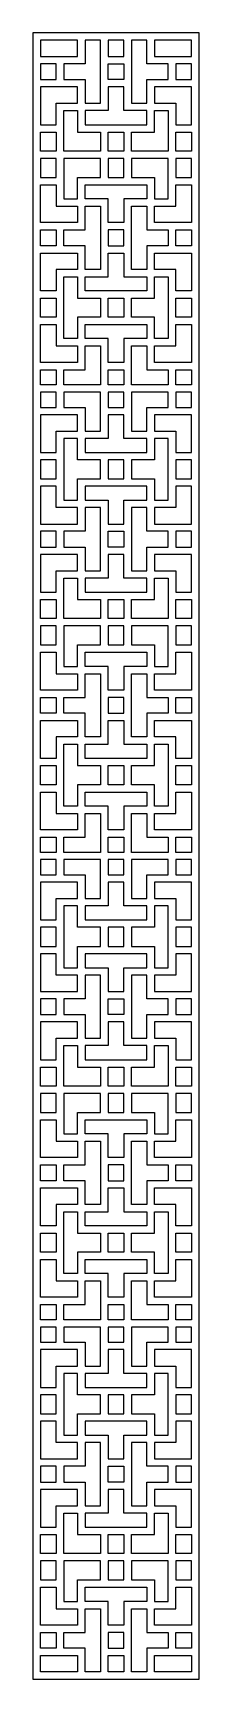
# Model space of a CAD drawing. Header units: centimetres. Extents: x -6.6 to -4.8, y -9 to 9.
import ezdxf

# ---------------------------------------------------------------- set-up
doc = ezdxf.new("R2010")
doc.units = ezdxf.units.CM
doc.header["$MEASUREMENT"] = 0
doc.layers.add('layer 1', color=7, linetype='Continuous')

msp = doc.modelspace()

# ---------------------------------------------------------------- linework, layer by layer
at = {"layer": 'layer 1', "color": 250}
for points, knots in [([(-4.7536, -9.00021), (-4.7536, -9.00021), (-6.57662, -9.00021), (-6.57662, -9.00021), (-6.57662, -9.00021), (-6.57662, -9.00021), (-6.57662, 9.00077), (-6.57662, 9.00077), (-6.57662, 9.00077), (-6.57662, 9.00077), (-4.7536, 9.00077), (-4.7536, 9.00077), (-4.7536, 9.00077), (-4.7536, 9.00077), (-4.7536, -9.00021), (-4.7536, -9.00021)], [0, 0, 0, 0, 0.2, 0.2, 0.2, 0.2, 0.4, 0.4, 0.4, 0.4, 0.6, 0.6, 0.6, 0.6, 1, 1, 1, 1]), ([(-6.08822, 8.92147), (-6.08822, 8.92147), (-6.08822, 8.74273), (-6.08822, 8.74273), (-6.08822, 8.74273), (-6.08822, 8.74273), (-6.49299, 8.74273), (-6.49299, 8.74273), (-6.49299, 8.74273), (-6.49299, 8.74273), (-6.49299, 8.92147), (-6.49299, 8.92147), (-6.49299, 8.92147), (-6.49299, 8.92147), (-6.08822, 8.92147), (-6.08822, 8.92147)], [0, 0, 0, 0, 0.2, 0.2, 0.2, 0.2, 0.4, 0.4, 0.4, 0.4, 0.6, 0.6, 0.6, 0.6, 1, 1, 1, 1]), ([(-5.83423, 8.23087), (-5.83423, 8.23087), (-6.00459, 8.23087), (-6.00459, 8.23087), (-6.00459, 8.23087), (-6.00459, 8.23087), (-6.00459, 8.41029), (-6.00459, 8.41029), (-6.00459, 8.41029), (-6.00459, 8.41029), (-6.00459, 8.49037), (-6.00459, 8.49037), (-6.00459, 8.49037), (-6.00459, 8.49037), (-6.08822, 8.49037), (-6.08822, 8.49037), (-6.08822, 8.49037), (-6.08822, 8.49037), (-6.2372, 8.49037), (-6.2372, 8.49037), (-6.2372, 8.49037), (-6.2372, 8.49037), (-6.2372, 8.66265), (-6.2372, 8.66265), (-6.2372, 8.66265), (-6.2372, 8.66265), (-6.08822, 8.66265), (-6.08822, 8.66265), (-6.08822, 8.66265), (-6.08822, 8.66265), (-6.00459, 8.66265), (-6.00459, 8.66265), (-6.00459, 8.66265), (-6.00459, 8.66265), (-6.00459, 8.74273), (-6.00459, 8.74273), (-6.00459, 8.74273), (-6.00459, 8.74273), (-6.00459, 8.92147), (-6.00459, 8.92147), (-6.00459, 8.92147), (-6.00459, 8.92147), (-5.83423, 8.92147), (-5.83423, 8.92147), (-5.83423, 8.92147), (-5.83423, 8.92147), (-5.83423, 8.23087), (-5.83423, 8.23087)], [0, 0, 0, 0, 0.07692308, 0.07692308, 0.07692308, 0.07692308, 0.15384615, 0.15384615, 0.15384615, 0.15384615, 0.23076923, 0.23076923, 0.23076923, 0.23076923, 0.30769231, 0.30769231, 0.30769231, 0.30769231, 0.38461538, 0.38461538, 0.38461538, 0.38461538, 0.46153846, 0.46153846, 0.46153846, 0.46153846, 0.53846154, 0.53846154, 0.53846154, 0.53846154, 0.61538462, 0.61538462, 0.61538462, 0.61538462, 0.69230769, 0.69230769, 0.69230769, 0.69230769, 0.76923077, 0.76923077, 0.76923077, 0.76923077, 0.84615385, 0.84615385, 0.84615385, 0.84615385, 1, 1, 1, 1]), ([(-5.57962, 8.92147), (-5.57962, 8.92147), (-5.57962, 8.74273), (-5.57962, 8.74273), (-5.57962, 8.74273), (-5.57962, 8.74273), (-5.7506, 8.74273), (-5.7506, 8.74273), (-5.7506, 8.74273), (-5.7506, 8.74273), (-5.7506, 8.92147), (-5.7506, 8.92147), (-5.7506, 8.92147), (-5.7506, 8.92147), (-5.57962, 8.92147), (-5.57962, 8.92147)], [0, 0, 0, 0, 0.2, 0.2, 0.2, 0.2, 0.4, 0.4, 0.4, 0.4, 0.6, 0.6, 0.6, 0.6, 1, 1, 1, 1]), ([(-5.32563, 8.23087), (-5.32563, 8.23087), (-5.49599, 8.23087), (-5.49599, 8.23087), (-5.49599, 8.23087), (-5.49599, 8.23087), (-5.49599, 8.92147), (-5.49599, 8.92147), (-5.49599, 8.92147), (-5.49599, 8.92147), (-5.32563, 8.92147), (-5.32563, 8.92147), (-5.32563, 8.92147), (-5.32563, 8.92147), (-5.32563, 8.74273), (-5.32563, 8.74273), (-5.32563, 8.74273), (-5.32563, 8.74273), (-5.32563, 8.66265), (-5.32563, 8.66265), (-5.32563, 8.66265), (-5.32563, 8.66265), (-5.242, 8.66265), (-5.242, 8.66265), (-5.242, 8.66265), (-5.242, 8.66265), (-5.09302, 8.66265), (-5.09302, 8.66265), (-5.09302, 8.66265), (-5.09302, 8.66265), (-5.09302, 8.49037), (-5.09302, 8.49037), (-5.09302, 8.49037), (-5.09302, 8.49037), (-5.242, 8.49037), (-5.242, 8.49037), (-5.242, 8.49037), (-5.242, 8.49037), (-5.32563, 8.49037), (-5.32563, 8.49037), (-5.32563, 8.49037), (-5.32563, 8.49037), (-5.32563, 8.41029), (-5.32563, 8.41029), (-5.32563, 8.41029), (-5.32563, 8.41029), (-5.32563, 8.23087), (-5.32563, 8.23087)], [0, 0, 0, 0, 0.07692308, 0.07692308, 0.07692308, 0.07692308, 0.15384615, 0.15384615, 0.15384615, 0.15384615, 0.23076923, 0.23076923, 0.23076923, 0.23076923, 0.30769231, 0.30769231, 0.30769231, 0.30769231, 0.38461538, 0.38461538, 0.38461538, 0.38461538, 0.46153846, 0.46153846, 0.46153846, 0.46153846, 0.53846154, 0.53846154, 0.53846154, 0.53846154, 0.61538462, 0.61538462, 0.61538462, 0.61538462, 0.69230769, 0.69230769, 0.69230769, 0.69230769, 0.76923077, 0.76923077, 0.76923077, 0.76923077, 0.84615385, 0.84615385, 0.84615385, 0.84615385, 1, 1, 1, 1]), ([(-4.83722, 8.74273), (-4.83722, 8.74273), (-5.242, 8.74273), (-5.242, 8.74273), (-5.242, 8.74273), (-5.242, 8.74273), (-5.242, 8.92147), (-5.242, 8.92147), (-5.242, 8.92147), (-5.242, 8.92147), (-4.83722, 8.92147), (-4.83722, 8.92147), (-4.83722, 8.92147), (-4.83722, 8.92147), (-4.83722, 8.74273), (-4.83722, 8.74273)], [0, 0, 0, 0, 0.2, 0.2, 0.2, 0.2, 0.4, 0.4, 0.4, 0.4, 0.6, 0.6, 0.6, 0.6, 1, 1, 1, 1]), ([(-6.49299, 8.66265), (-6.49299, 8.66265), (-6.32082, 8.66265), (-6.32082, 8.66265), (-6.32082, 8.66265), (-6.32082, 8.66265), (-6.32082, 8.49037), (-6.32082, 8.49037), (-6.32082, 8.49037), (-6.32082, 8.49037), (-6.49299, 8.49037), (-6.49299, 8.49037), (-6.49299, 8.49037), (-6.49299, 8.49037), (-6.49299, 8.66265), (-6.49299, 8.66265)], [0, 0, 0, 0, 0.2, 0.2, 0.2, 0.2, 0.4, 0.4, 0.4, 0.4, 0.6, 0.6, 0.6, 0.6, 1, 1, 1, 1]), ([(-5.7506, 8.49037), (-5.7506, 8.49037), (-5.57962, 8.49037), (-5.57962, 8.49037), (-5.57962, 8.49037), (-5.57962, 8.49037), (-5.57962, 8.66265), (-5.57962, 8.66265), (-5.57962, 8.66265), (-5.57962, 8.66265), (-5.7506, 8.66265), (-5.7506, 8.66265), (-5.7506, 8.66265), (-5.7506, 8.66265), (-5.7506, 8.49037), (-5.7506, 8.49037)], [0, 0, 0, 0, 0.2, 0.2, 0.2, 0.2, 0.4, 0.4, 0.4, 0.4, 0.6, 0.6, 0.6, 0.6, 1, 1, 1, 1]), ([(-4.83722, 8.49037), (-4.83722, 8.49037), (-5.0094, 8.49037), (-5.0094, 8.49037), (-5.0094, 8.49037), (-5.0094, 8.49037), (-5.0094, 8.66265), (-5.0094, 8.66265), (-5.0094, 8.66265), (-5.0094, 8.66265), (-4.83722, 8.66265), (-4.83722, 8.66265), (-4.83722, 8.66265), (-4.83722, 8.66265), (-4.83722, 8.49037), (-4.83722, 8.49037)], [0, 0, 0, 0, 0.2, 0.2, 0.2, 0.2, 0.4, 0.4, 0.4, 0.4, 0.6, 0.6, 0.6, 0.6, 1, 1, 1, 1]), ([(-6.49299, 8.41029), (-6.49299, 8.41029), (-6.08822, 8.41029), (-6.08822, 8.41029), (-6.08822, 8.41029), (-6.08822, 8.41029), (-6.08822, 8.23087), (-6.08822, 8.23087), (-6.08822, 8.23087), (-6.08822, 8.23087), (-6.2372, 8.23087), (-6.2372, 8.23087), (-6.2372, 8.23087), (-6.2372, 8.23087), (-6.29246, 8.23087), (-6.29246, 8.23087), (-6.29246, 8.23087), (-6.29246, 8.23087), (-6.32082, 8.23087), (-6.32082, 8.23087), (-6.32082, 8.23087), (-6.32082, 8.23087), (-6.32082, 7.99668), (-6.32082, 7.99668), (-6.32082, 7.99668), (-6.32082, 7.99668), (-6.49299, 7.99668), (-6.49299, 7.99668), (-6.49299, 7.99668), (-6.49299, 7.99668), (-6.49299, 8.41029), (-6.49299, 8.41029)], [0, 0, 0, 0, 0.11111111, 0.11111111, 0.11111111, 0.11111111, 0.22222222, 0.22222222, 0.22222222, 0.22222222, 0.33333333, 0.33333333, 0.33333333, 0.33333333, 0.44444444, 0.44444444, 0.44444444, 0.44444444, 0.55555556, 0.55555556, 0.55555556, 0.55555556, 0.66666667, 0.66666667, 0.66666667, 0.66666667, 0.77777778, 0.77777778, 0.77777778, 0.77777778, 1, 1, 1, 1]), ([(-6.00459, 8.15079), (-6.00459, 8.15079), (-5.83423, 8.15079), (-5.83423, 8.15079), (-5.83423, 8.15079), (-5.83423, 8.15079), (-5.7506, 8.15079), (-5.7506, 8.15079), (-5.7506, 8.15079), (-5.7506, 8.15079), (-5.7506, 8.23087), (-5.7506, 8.23087), (-5.7506, 8.23087), (-5.7506, 8.23087), (-5.7506, 8.41029), (-5.7506, 8.41029), (-5.7506, 8.41029), (-5.7506, 8.41029), (-5.57962, 8.41029), (-5.57962, 8.41029), (-5.57962, 8.41029), (-5.57962, 8.41029), (-5.57962, 8.23087), (-5.57962, 8.23087), (-5.57962, 8.23087), (-5.57962, 8.23087), (-5.57962, 8.15079), (-5.57962, 8.15079), (-5.57962, 8.15079), (-5.57962, 8.15079), (-5.49599, 8.15079), (-5.49599, 8.15079), (-5.49599, 8.15079), (-5.49599, 8.15079), (-5.32563, 8.15079), (-5.32563, 8.15079), (-5.32563, 8.15079), (-5.32563, 8.15079), (-5.32563, 7.99668), (-5.32563, 7.99668), (-5.32563, 7.99668), (-5.32563, 7.99668), (-6.00459, 7.99668), (-6.00459, 7.99668), (-6.00459, 7.99668), (-6.00459, 7.99668), (-6.00459, 8.15079), (-6.00459, 8.15079)], [0, 0, 0, 0, 0.07692308, 0.07692308, 0.07692308, 0.07692308, 0.15384615, 0.15384615, 0.15384615, 0.15384615, 0.23076923, 0.23076923, 0.23076923, 0.23076923, 0.30769231, 0.30769231, 0.30769231, 0.30769231, 0.38461538, 0.38461538, 0.38461538, 0.38461538, 0.46153846, 0.46153846, 0.46153846, 0.46153846, 0.53846154, 0.53846154, 0.53846154, 0.53846154, 0.61538462, 0.61538462, 0.61538462, 0.61538462, 0.69230769, 0.69230769, 0.69230769, 0.69230769, 0.76923077, 0.76923077, 0.76923077, 0.76923077, 0.84615385, 0.84615385, 0.84615385, 0.84615385, 1, 1, 1, 1]), ([(-4.83722, 7.99668), (-4.83722, 7.99668), (-5.0094, 7.99668), (-5.0094, 7.99668), (-5.0094, 7.99668), (-5.0094, 7.99668), (-5.0094, 8.15079), (-5.0094, 8.15079), (-5.0094, 8.15079), (-5.0094, 8.15079), (-5.0094, 8.23087), (-5.0094, 8.23087), (-5.0094, 8.23087), (-5.0094, 8.23087), (-5.09302, 8.23087), (-5.09302, 8.23087), (-5.09302, 8.23087), (-5.09302, 8.23087), (-5.242, 8.23087), (-5.242, 8.23087), (-5.242, 8.23087), (-5.242, 8.23087), (-5.242, 8.41029), (-5.242, 8.41029), (-5.242, 8.41029), (-5.242, 8.41029), (-4.83722, 8.41029), (-4.83722, 8.41029), (-4.83722, 8.41029), (-4.83722, 8.41029), (-4.83722, 7.99668), (-4.83722, 7.99668)], [0, 0, 0, 0, 0.11111111, 0.11111111, 0.11111111, 0.11111111, 0.22222222, 0.22222222, 0.22222222, 0.22222222, 0.33333333, 0.33333333, 0.33333333, 0.33333333, 0.44444444, 0.44444444, 0.44444444, 0.44444444, 0.55555556, 0.55555556, 0.55555556, 0.55555556, 0.66666667, 0.66666667, 0.66666667, 0.66666667, 0.77777778, 0.77777778, 0.77777778, 0.77777778, 1, 1, 1, 1]), ([(-6.2372, 7.70837), (-6.2372, 7.70837), (-5.83423, 7.70837), (-5.83423, 7.70837), (-5.83423, 7.70837), (-5.83423, 7.70837), (-5.83423, 7.91659), (-5.83423, 7.91659), (-5.83423, 7.91659), (-5.83423, 7.91659), (-6.00459, 7.91659), (-6.00459, 7.91659), (-6.00459, 7.91659), (-6.00459, 7.91659), (-6.08822, 7.91659), (-6.08822, 7.91659), (-6.08822, 7.91659), (-6.08822, 7.91659), (-6.08822, 7.99668), (-6.08822, 7.99668), (-6.08822, 7.99668), (-6.08822, 7.99668), (-6.08822, 8.15079), (-6.08822, 8.15079), (-6.08822, 8.15079), (-6.08822, 8.15079), (-6.2372, 8.15079), (-6.2372, 8.15079), (-6.2372, 8.15079), (-6.2372, 8.15079), (-6.2372, 7.70837), (-6.2372, 7.70837)], [0, 0, 0, 0, 0.11111111, 0.11111111, 0.11111111, 0.11111111, 0.22222222, 0.22222222, 0.22222222, 0.22222222, 0.33333333, 0.33333333, 0.33333333, 0.33333333, 0.44444444, 0.44444444, 0.44444444, 0.44444444, 0.55555556, 0.55555556, 0.55555556, 0.55555556, 0.66666667, 0.66666667, 0.66666667, 0.66666667, 0.77777778, 0.77777778, 0.77777778, 0.77777778, 1, 1, 1, 1]), ([(-5.49599, 7.70837), (-5.49599, 7.70837), (-5.09302, 7.70837), (-5.09302, 7.70837), (-5.09302, 7.70837), (-5.09302, 7.70837), (-5.09302, 8.15079), (-5.09302, 8.15079), (-5.09302, 8.15079), (-5.09302, 8.15079), (-5.242, 8.15079), (-5.242, 8.15079), (-5.242, 8.15079), (-5.242, 8.15079), (-5.242, 7.99668), (-5.242, 7.99668), (-5.242, 7.99668), (-5.242, 7.99668), (-5.242, 7.91659), (-5.242, 7.91659), (-5.242, 7.91659), (-5.242, 7.91659), (-5.32563, 7.91659), (-5.32563, 7.91659), (-5.32563, 7.91659), (-5.32563, 7.91659), (-5.49599, 7.91659), (-5.49599, 7.91659), (-5.49599, 7.91659), (-5.49599, 7.91659), (-5.49599, 7.70837), (-5.49599, 7.70837)], [0, 0, 0, 0, 0.11111111, 0.11111111, 0.11111111, 0.11111111, 0.22222222, 0.22222222, 0.22222222, 0.22222222, 0.33333333, 0.33333333, 0.33333333, 0.33333333, 0.44444444, 0.44444444, 0.44444444, 0.44444444, 0.55555556, 0.55555556, 0.55555556, 0.55555556, 0.66666667, 0.66666667, 0.66666667, 0.66666667, 0.77777778, 0.77777778, 0.77777778, 0.77777778, 1, 1, 1, 1]), ([(-6.49299, 7.70837), (-6.49299, 7.70837), (-6.32082, 7.70837), (-6.32082, 7.70837), (-6.32082, 7.70837), (-6.32082, 7.70837), (-6.32082, 7.91659), (-6.32082, 7.91659), (-6.32082, 7.91659), (-6.32082, 7.91659), (-6.49299, 7.91659), (-6.49299, 7.91659), (-6.49299, 7.91659), (-6.49299, 7.91659), (-6.49299, 7.70837), (-6.49299, 7.70837)], [0, 0, 0, 0, 0.2, 0.2, 0.2, 0.2, 0.4, 0.4, 0.4, 0.4, 0.6, 0.6, 0.6, 0.6, 1, 1, 1, 1]), ([(-5.7506, 7.70837), (-5.7506, 7.70837), (-5.57962, 7.70837), (-5.57962, 7.70837), (-5.57962, 7.70837), (-5.57962, 7.70837), (-5.57962, 7.91659), (-5.57962, 7.91659), (-5.57962, 7.91659), (-5.57962, 7.91659), (-5.7506, 7.91659), (-5.7506, 7.91659), (-5.7506, 7.91659), (-5.7506, 7.91659), (-5.7506, 7.70837), (-5.7506, 7.70837)], [0, 0, 0, 0, 0.2, 0.2, 0.2, 0.2, 0.4, 0.4, 0.4, 0.4, 0.6, 0.6, 0.6, 0.6, 1, 1, 1, 1]), ([(-5.0094, 7.70837), (-5.0094, 7.70837), (-4.83722, 7.70837), (-4.83722, 7.70837), (-4.83722, 7.70837), (-4.83722, 7.70837), (-4.83722, 7.91659), (-4.83722, 7.91659), (-4.83722, 7.91659), (-4.83722, 7.91659), (-5.0094, 7.91659), (-5.0094, 7.91659), (-5.0094, 7.91659), (-5.0094, 7.91659), (-5.0094, 7.70837), (-5.0094, 7.70837)], [0, 0, 0, 0, 0.2, 0.2, 0.2, 0.2, 0.4, 0.4, 0.4, 0.4, 0.6, 0.6, 0.6, 0.6, 1, 1, 1, 1]), ([(-6.49299, 7.62828), (-6.49299, 7.62828), (-6.32082, 7.62828), (-6.32082, 7.62828), (-6.32082, 7.62828), (-6.32082, 7.62828), (-6.32082, 7.42006), (-6.32082, 7.42006), (-6.32082, 7.42006), (-6.32082, 7.42006), (-6.49299, 7.42006), (-6.49299, 7.42006), (-6.49299, 7.42006), (-6.49299, 7.42006), (-6.49299, 7.62828), (-6.49299, 7.62828)], [0, 0, 0, 0, 0.2, 0.2, 0.2, 0.2, 0.4, 0.4, 0.4, 0.4, 0.6, 0.6, 0.6, 0.6, 1, 1, 1, 1]), ([(-6.2372, 7.62828), (-6.2372, 7.62828), (-5.83423, 7.62828), (-5.83423, 7.62828), (-5.83423, 7.62828), (-5.83423, 7.62828), (-5.83423, 7.42006), (-5.83423, 7.42006), (-5.83423, 7.42006), (-5.83423, 7.42006), (-6.00459, 7.42006), (-6.00459, 7.42006), (-6.00459, 7.42006), (-6.00459, 7.42006), (-6.08822, 7.42006), (-6.08822, 7.42006), (-6.08822, 7.42006), (-6.08822, 7.42006), (-6.08822, 7.33997), (-6.08822, 7.33997), (-6.08822, 7.33997), (-6.08822, 7.33997), (-6.08822, 7.18586), (-6.08822, 7.18586), (-6.08822, 7.18586), (-6.08822, 7.18586), (-6.2372, 7.18586), (-6.2372, 7.18586), (-6.2372, 7.18586), (-6.2372, 7.18586), (-6.2372, 7.62828), (-6.2372, 7.62828)], [0, 0, 0, 0, 0.11111111, 0.11111111, 0.11111111, 0.11111111, 0.22222222, 0.22222222, 0.22222222, 0.22222222, 0.33333333, 0.33333333, 0.33333333, 0.33333333, 0.44444444, 0.44444444, 0.44444444, 0.44444444, 0.55555556, 0.55555556, 0.55555556, 0.55555556, 0.66666667, 0.66666667, 0.66666667, 0.66666667, 0.77777778, 0.77777778, 0.77777778, 0.77777778, 1, 1, 1, 1]), ([(-5.7506, 7.62828), (-5.7506, 7.62828), (-5.57962, 7.62828), (-5.57962, 7.62828), (-5.57962, 7.62828), (-5.57962, 7.62828), (-5.57962, 7.42006), (-5.57962, 7.42006), (-5.57962, 7.42006), (-5.57962, 7.42006), (-5.7506, 7.42006), (-5.7506, 7.42006), (-5.7506, 7.42006), (-5.7506, 7.42006), (-5.7506, 7.62828), (-5.7506, 7.62828)], [0, 0, 0, 0, 0.2, 0.2, 0.2, 0.2, 0.4, 0.4, 0.4, 0.4, 0.6, 0.6, 0.6, 0.6, 1, 1, 1, 1]), ([(-5.49599, 7.62828), (-5.49599, 7.62828), (-5.09302, 7.62828), (-5.09302, 7.62828), (-5.09302, 7.62828), (-5.09302, 7.62828), (-5.09302, 7.18586), (-5.09302, 7.18586), (-5.09302, 7.18586), (-5.09302, 7.18586), (-5.242, 7.18586), (-5.242, 7.18586), (-5.242, 7.18586), (-5.242, 7.18586), (-5.242, 7.33997), (-5.242, 7.33997), (-5.242, 7.33997), (-5.242, 7.33997), (-5.242, 7.42006), (-5.242, 7.42006), (-5.242, 7.42006), (-5.242, 7.42006), (-5.32563, 7.42006), (-5.32563, 7.42006), (-5.32563, 7.42006), (-5.32563, 7.42006), (-5.49599, 7.42006), (-5.49599, 7.42006), (-5.49599, 7.42006), (-5.49599, 7.42006), (-5.49599, 7.62828), (-5.49599, 7.62828)], [0, 0, 0, 0, 0.11111111, 0.11111111, 0.11111111, 0.11111111, 0.22222222, 0.22222222, 0.22222222, 0.22222222, 0.33333333, 0.33333333, 0.33333333, 0.33333333, 0.44444444, 0.44444444, 0.44444444, 0.44444444, 0.55555556, 0.55555556, 0.55555556, 0.55555556, 0.66666667, 0.66666667, 0.66666667, 0.66666667, 0.77777778, 0.77777778, 0.77777778, 0.77777778, 1, 1, 1, 1]), ([(-5.0094, 7.62828), (-5.0094, 7.62828), (-4.83722, 7.62828), (-4.83722, 7.62828), (-4.83722, 7.62828), (-4.83722, 7.62828), (-4.83722, 7.42006), (-4.83722, 7.42006), (-4.83722, 7.42006), (-4.83722, 7.42006), (-5.0094, 7.42006), (-5.0094, 7.42006), (-5.0094, 7.42006), (-5.0094, 7.42006), (-5.0094, 7.62828), (-5.0094, 7.62828)], [0, 0, 0, 0, 0.2, 0.2, 0.2, 0.2, 0.4, 0.4, 0.4, 0.4, 0.6, 0.6, 0.6, 0.6, 1, 1, 1, 1]), ([(-6.49299, 6.92637), (-6.49299, 6.92637), (-6.08822, 6.92637), (-6.08822, 6.92637), (-6.08822, 6.92637), (-6.08822, 6.92637), (-6.08822, 7.10578), (-6.08822, 7.10578), (-6.08822, 7.10578), (-6.08822, 7.10578), (-6.2372, 7.10578), (-6.2372, 7.10578), (-6.2372, 7.10578), (-6.2372, 7.10578), (-6.29246, 7.10578), (-6.29246, 7.10578), (-6.29246, 7.10578), (-6.29246, 7.10578), (-6.32082, 7.10578), (-6.32082, 7.10578), (-6.32082, 7.10578), (-6.32082, 7.10578), (-6.32082, 7.33997), (-6.32082, 7.33997), (-6.32082, 7.33997), (-6.32082, 7.33997), (-6.49299, 7.33997), (-6.49299, 7.33997), (-6.49299, 7.33997), (-6.49299, 7.33997), (-6.49299, 6.92637), (-6.49299, 6.92637)], [0, 0, 0, 0, 0.11111111, 0.11111111, 0.11111111, 0.11111111, 0.22222222, 0.22222222, 0.22222222, 0.22222222, 0.33333333, 0.33333333, 0.33333333, 0.33333333, 0.44444444, 0.44444444, 0.44444444, 0.44444444, 0.55555556, 0.55555556, 0.55555556, 0.55555556, 0.66666667, 0.66666667, 0.66666667, 0.66666667, 0.77777778, 0.77777778, 0.77777778, 0.77777778, 1, 1, 1, 1]), ([(-6.00459, 7.18586), (-6.00459, 7.18586), (-5.83423, 7.18586), (-5.83423, 7.18586), (-5.83423, 7.18586), (-5.83423, 7.18586), (-5.7506, 7.18586), (-5.7506, 7.18586), (-5.7506, 7.18586), (-5.7506, 7.18586), (-5.7506, 7.10578), (-5.7506, 7.10578), (-5.7506, 7.10578), (-5.7506, 7.10578), (-5.7506, 6.92637), (-5.7506, 6.92637), (-5.7506, 6.92637), (-5.7506, 6.92637), (-5.57962, 6.92637), (-5.57962, 6.92637), (-5.57962, 6.92637), (-5.57962, 6.92637), (-5.57962, 7.10578), (-5.57962, 7.10578), (-5.57962, 7.10578), (-5.57962, 7.10578), (-5.57962, 7.18586), (-5.57962, 7.18586), (-5.57962, 7.18586), (-5.57962, 7.18586), (-5.49599, 7.18586), (-5.49599, 7.18586), (-5.49599, 7.18586), (-5.49599, 7.18586), (-5.32563, 7.18586), (-5.32563, 7.18586), (-5.32563, 7.18586), (-5.32563, 7.18586), (-5.32563, 7.33997), (-5.32563, 7.33997), (-5.32563, 7.33997), (-5.32563, 7.33997), (-6.00459, 7.33997), (-6.00459, 7.33997), (-6.00459, 7.33997), (-6.00459, 7.33997), (-6.00459, 7.18586), (-6.00459, 7.18586)], [0, 0, 0, 0, 0.07692308, 0.07692308, 0.07692308, 0.07692308, 0.15384615, 0.15384615, 0.15384615, 0.15384615, 0.23076923, 0.23076923, 0.23076923, 0.23076923, 0.30769231, 0.30769231, 0.30769231, 0.30769231, 0.38461538, 0.38461538, 0.38461538, 0.38461538, 0.46153846, 0.46153846, 0.46153846, 0.46153846, 0.53846154, 0.53846154, 0.53846154, 0.53846154, 0.61538462, 0.61538462, 0.61538462, 0.61538462, 0.69230769, 0.69230769, 0.69230769, 0.69230769, 0.76923077, 0.76923077, 0.76923077, 0.76923077, 0.84615385, 0.84615385, 0.84615385, 0.84615385, 1, 1, 1, 1]), ([(-4.83722, 7.33997), (-4.83722, 7.33997), (-5.0094, 7.33997), (-5.0094, 7.33997), (-5.0094, 7.33997), (-5.0094, 7.33997), (-5.0094, 7.18586), (-5.0094, 7.18586), (-5.0094, 7.18586), (-5.0094, 7.18586), (-5.0094, 7.10578), (-5.0094, 7.10578), (-5.0094, 7.10578), (-5.0094, 7.10578), (-5.09302, 7.10578), (-5.09302, 7.10578), (-5.09302, 7.10578), (-5.09302, 7.10578), (-5.242, 7.10578), (-5.242, 7.10578), (-5.242, 7.10578), (-5.242, 7.10578), (-5.242, 6.92637), (-5.242, 6.92637), (-5.242, 6.92637), (-5.242, 6.92637), (-4.83722, 6.92637), (-4.83722, 6.92637), (-4.83722, 6.92637), (-4.83722, 6.92637), (-4.83722, 7.33997), (-4.83722, 7.33997)], [0, 0, 0, 0, 0.11111111, 0.11111111, 0.11111111, 0.11111111, 0.22222222, 0.22222222, 0.22222222, 0.22222222, 0.33333333, 0.33333333, 0.33333333, 0.33333333, 0.44444444, 0.44444444, 0.44444444, 0.44444444, 0.55555556, 0.55555556, 0.55555556, 0.55555556, 0.66666667, 0.66666667, 0.66666667, 0.66666667, 0.77777778, 0.77777778, 0.77777778, 0.77777778, 1, 1, 1, 1]), ([(-5.83423, 7.10578), (-5.83423, 7.10578), (-6.00459, 7.10578), (-6.00459, 7.10578), (-6.00459, 7.10578), (-6.00459, 7.10578), (-6.00459, 6.92637), (-6.00459, 6.92637), (-6.00459, 6.92637), (-6.00459, 6.92637), (-6.00459, 6.84628), (-6.00459, 6.84628), (-6.00459, 6.84628), (-6.00459, 6.84628), (-6.08822, 6.84628), (-6.08822, 6.84628), (-6.08822, 6.84628), (-6.08822, 6.84628), (-6.2372, 6.84628), (-6.2372, 6.84628), (-6.2372, 6.84628), (-6.2372, 6.84628), (-6.2372, 6.67401), (-6.2372, 6.67401), (-6.2372, 6.67401), (-6.2372, 6.67401), (-6.08822, 6.67401), (-6.08822, 6.67401), (-6.08822, 6.67401), (-6.08822, 6.67401), (-6.00459, 6.67401), (-6.00459, 6.67401), (-6.00459, 6.67401), (-6.00459, 6.67401), (-6.00459, 6.59392), (-6.00459, 6.59392), (-6.00459, 6.59392), (-6.00459, 6.59392), (-6.00459, 6.41451), (-6.00459, 6.41451), (-6.00459, 6.41451), (-6.00459, 6.41451), (-5.83423, 6.41451), (-5.83423, 6.41451), (-5.83423, 6.41451), (-5.83423, 6.41451), (-5.83423, 7.10578), (-5.83423, 7.10578)], [0, 0, 0, 0, 0.07692308, 0.07692308, 0.07692308, 0.07692308, 0.15384615, 0.15384615, 0.15384615, 0.15384615, 0.23076923, 0.23076923, 0.23076923, 0.23076923, 0.30769231, 0.30769231, 0.30769231, 0.30769231, 0.38461538, 0.38461538, 0.38461538, 0.38461538, 0.46153846, 0.46153846, 0.46153846, 0.46153846, 0.53846154, 0.53846154, 0.53846154, 0.53846154, 0.61538462, 0.61538462, 0.61538462, 0.61538462, 0.69230769, 0.69230769, 0.69230769, 0.69230769, 0.76923077, 0.76923077, 0.76923077, 0.76923077, 0.84615385, 0.84615385, 0.84615385, 0.84615385, 1, 1, 1, 1]), ([(-5.32563, 7.10578), (-5.32563, 7.10578), (-5.49599, 7.10578), (-5.49599, 7.10578), (-5.49599, 7.10578), (-5.49599, 7.10578), (-5.49599, 6.41451), (-5.49599, 6.41451), (-5.49599, 6.41451), (-5.49599, 6.41451), (-5.32563, 6.41451), (-5.32563, 6.41451), (-5.32563, 6.41451), (-5.32563, 6.41451), (-5.32563, 6.59392), (-5.32563, 6.59392), (-5.32563, 6.59392), (-5.32563, 6.59392), (-5.32563, 6.67401), (-5.32563, 6.67401), (-5.32563, 6.67401), (-5.32563, 6.67401), (-5.242, 6.67401), (-5.242, 6.67401), (-5.242, 6.67401), (-5.242, 6.67401), (-5.09302, 6.67401), (-5.09302, 6.67401), (-5.09302, 6.67401), (-5.09302, 6.67401), (-5.09302, 6.84628), (-5.09302, 6.84628), (-5.09302, 6.84628), (-5.09302, 6.84628), (-5.242, 6.84628), (-5.242, 6.84628), (-5.242, 6.84628), (-5.242, 6.84628), (-5.32563, 6.84628), (-5.32563, 6.84628), (-5.32563, 6.84628), (-5.32563, 6.84628), (-5.32563, 6.92637), (-5.32563, 6.92637), (-5.32563, 6.92637), (-5.32563, 6.92637), (-5.32563, 7.10578), (-5.32563, 7.10578)], [0, 0, 0, 0, 0.07692308, 0.07692308, 0.07692308, 0.07692308, 0.15384615, 0.15384615, 0.15384615, 0.15384615, 0.23076923, 0.23076923, 0.23076923, 0.23076923, 0.30769231, 0.30769231, 0.30769231, 0.30769231, 0.38461538, 0.38461538, 0.38461538, 0.38461538, 0.46153846, 0.46153846, 0.46153846, 0.46153846, 0.53846154, 0.53846154, 0.53846154, 0.53846154, 0.61538462, 0.61538462, 0.61538462, 0.61538462, 0.69230769, 0.69230769, 0.69230769, 0.69230769, 0.76923077, 0.76923077, 0.76923077, 0.76923077, 0.84615385, 0.84615385, 0.84615385, 0.84615385, 1, 1, 1, 1]), ([(-6.49299, 6.67401), (-6.49299, 6.67401), (-6.32082, 6.67401), (-6.32082, 6.67401), (-6.32082, 6.67401), (-6.32082, 6.67401), (-6.32082, 6.84628), (-6.32082, 6.84628), (-6.32082, 6.84628), (-6.32082, 6.84628), (-6.49299, 6.84628), (-6.49299, 6.84628), (-6.49299, 6.84628), (-6.49299, 6.84628), (-6.49299, 6.67401), (-6.49299, 6.67401)], [0, 0, 0, 0, 0.2, 0.2, 0.2, 0.2, 0.4, 0.4, 0.4, 0.4, 0.6, 0.6, 0.6, 0.6, 1, 1, 1, 1]), ([(-5.7506, 6.84628), (-5.7506, 6.84628), (-5.57962, 6.84628), (-5.57962, 6.84628), (-5.57962, 6.84628), (-5.57962, 6.84628), (-5.57962, 6.67401), (-5.57962, 6.67401), (-5.57962, 6.67401), (-5.57962, 6.67401), (-5.7506, 6.67401), (-5.7506, 6.67401), (-5.7506, 6.67401), (-5.7506, 6.67401), (-5.7506, 6.84628), (-5.7506, 6.84628)], [0, 0, 0, 0, 0.2, 0.2, 0.2, 0.2, 0.4, 0.4, 0.4, 0.4, 0.6, 0.6, 0.6, 0.6, 1, 1, 1, 1]), ([(-4.83722, 6.84628), (-4.83722, 6.84628), (-5.0094, 6.84628), (-5.0094, 6.84628), (-5.0094, 6.84628), (-5.0094, 6.84628), (-5.0094, 6.67401), (-5.0094, 6.67401), (-5.0094, 6.67401), (-5.0094, 6.67401), (-4.83722, 6.67401), (-4.83722, 6.67401), (-4.83722, 6.67401), (-4.83722, 6.67401), (-4.83722, 6.84628), (-4.83722, 6.84628)], [0, 0, 0, 0, 0.2, 0.2, 0.2, 0.2, 0.4, 0.4, 0.4, 0.4, 0.6, 0.6, 0.6, 0.6, 1, 1, 1, 1]), ([(-6.49299, 6.18031), (-6.49299, 6.18031), (-6.32082, 6.18031), (-6.32082, 6.18031), (-6.32082, 6.18031), (-6.32082, 6.18031), (-6.32082, 6.33442), (-6.32082, 6.33442), (-6.32082, 6.33442), (-6.32082, 6.33442), (-6.32082, 6.39594), (-6.32082, 6.39594), (-6.32082, 6.39594), (-6.32082, 6.39594), (-6.32082, 6.41451), (-6.32082, 6.41451), (-6.32082, 6.41451), (-6.32082, 6.41451), (-6.08822, 6.41451), (-6.08822, 6.41451), (-6.08822, 6.41451), (-6.08822, 6.41451), (-6.08822, 6.59392), (-6.08822, 6.59392), (-6.08822, 6.59392), (-6.08822, 6.59392), (-6.49299, 6.59392), (-6.49299, 6.59392), (-6.49299, 6.59392), (-6.49299, 6.59392), (-6.49299, 6.18031), (-6.49299, 6.18031)], [0, 0, 0, 0, 0.11111111, 0.11111111, 0.11111111, 0.11111111, 0.22222222, 0.22222222, 0.22222222, 0.22222222, 0.33333333, 0.33333333, 0.33333333, 0.33333333, 0.44444444, 0.44444444, 0.44444444, 0.44444444, 0.55555556, 0.55555556, 0.55555556, 0.55555556, 0.66666667, 0.66666667, 0.66666667, 0.66666667, 0.77777778, 0.77777778, 0.77777778, 0.77777778, 1, 1, 1, 1]), ([(-6.00459, 6.33442), (-6.00459, 6.33442), (-6.00459, 6.18031), (-6.00459, 6.18031), (-6.00459, 6.18031), (-6.00459, 6.18031), (-5.32563, 6.18031), (-5.32563, 6.18031), (-5.32563, 6.18031), (-5.32563, 6.18031), (-5.32563, 6.33442), (-5.32563, 6.33442), (-5.32563, 6.33442), (-5.32563, 6.33442), (-5.57962, 6.33442), (-5.57962, 6.33442), (-5.57962, 6.33442), (-5.57962, 6.33442), (-5.57962, 6.34175), (-5.57962, 6.34175), (-5.57962, 6.34175), (-5.57962, 6.34175), (-5.57962, 6.41451), (-5.57962, 6.41451), (-5.57962, 6.41451), (-5.57962, 6.41451), (-5.57962, 6.59392), (-5.57962, 6.59392), (-5.57962, 6.59392), (-5.57962, 6.59392), (-5.7506, 6.59392), (-5.7506, 6.59392), (-5.7506, 6.59392), (-5.7506, 6.59392), (-5.7506, 6.41451), (-5.7506, 6.41451), (-5.7506, 6.41451), (-5.7506, 6.41451), (-5.7506, 6.34175), (-5.7506, 6.34175), (-5.7506, 6.34175), (-5.7506, 6.34175), (-5.7506, 6.33442), (-5.7506, 6.33442), (-5.7506, 6.33442), (-5.7506, 6.33442), (-6.00459, 6.33442), (-6.00459, 6.33442)], [0, 0, 0, 0, 0.07692308, 0.07692308, 0.07692308, 0.07692308, 0.15384615, 0.15384615, 0.15384615, 0.15384615, 0.23076923, 0.23076923, 0.23076923, 0.23076923, 0.30769231, 0.30769231, 0.30769231, 0.30769231, 0.38461538, 0.38461538, 0.38461538, 0.38461538, 0.46153846, 0.46153846, 0.46153846, 0.46153846, 0.53846154, 0.53846154, 0.53846154, 0.53846154, 0.61538462, 0.61538462, 0.61538462, 0.61538462, 0.69230769, 0.69230769, 0.69230769, 0.69230769, 0.76923077, 0.76923077, 0.76923077, 0.76923077, 0.84615385, 0.84615385, 0.84615385, 0.84615385, 1, 1, 1, 1]), ([(-4.83722, 6.59392), (-4.83722, 6.59392), (-5.242, 6.59392), (-5.242, 6.59392), (-5.242, 6.59392), (-5.242, 6.59392), (-5.242, 6.41451), (-5.242, 6.41451), (-5.242, 6.41451), (-5.242, 6.41451), (-5.0094, 6.41451), (-5.0094, 6.41451), (-5.0094, 6.41451), (-5.0094, 6.41451), (-5.0094, 6.39594), (-5.0094, 6.39594), (-5.0094, 6.39594), (-5.0094, 6.39594), (-5.0094, 6.33442), (-5.0094, 6.33442), (-5.0094, 6.33442), (-5.0094, 6.33442), (-5.0094, 6.18031), (-5.0094, 6.18031), (-5.0094, 6.18031), (-5.0094, 6.18031), (-4.83722, 6.18031), (-4.83722, 6.18031), (-4.83722, 6.18031), (-4.83722, 6.18031), (-4.83722, 6.59392), (-4.83722, 6.59392)], [0, 0, 0, 0, 0.11111111, 0.11111111, 0.11111111, 0.11111111, 0.22222222, 0.22222222, 0.22222222, 0.22222222, 0.33333333, 0.33333333, 0.33333333, 0.33333333, 0.44444444, 0.44444444, 0.44444444, 0.44444444, 0.55555556, 0.55555556, 0.55555556, 0.55555556, 0.66666667, 0.66666667, 0.66666667, 0.66666667, 0.77777778, 0.77777778, 0.77777778, 0.77777778, 1, 1, 1, 1]), ([(-6.2372, 6.33442), (-6.2372, 6.33442), (-6.2372, 5.65781), (-6.2372, 5.65781), (-6.2372, 5.65781), (-6.2372, 5.65781), (-6.08822, 5.65781), (-6.08822, 5.65781), (-6.08822, 5.65781), (-6.08822, 5.65781), (-6.08822, 5.81192), (-6.08822, 5.81192), (-6.08822, 5.81192), (-6.08822, 5.81192), (-6.08822, 5.892), (-6.08822, 5.892), (-6.08822, 5.892), (-6.08822, 5.892), (-6.00459, 5.892), (-6.00459, 5.892), (-6.00459, 5.892), (-6.00459, 5.892), (-5.83423, 5.892), (-5.83423, 5.892), (-5.83423, 5.892), (-5.83423, 5.892), (-5.83423, 6.10023), (-5.83423, 6.10023), (-5.83423, 6.10023), (-5.83423, 6.10023), (-6.00459, 6.10023), (-6.00459, 6.10023), (-6.00459, 6.10023), (-6.00459, 6.10023), (-6.08822, 6.10023), (-6.08822, 6.10023), (-6.08822, 6.10023), (-6.08822, 6.10023), (-6.08822, 6.18031), (-6.08822, 6.18031), (-6.08822, 6.18031), (-6.08822, 6.18031), (-6.08822, 6.33442), (-6.08822, 6.33442), (-6.08822, 6.33442), (-6.08822, 6.33442), (-6.2372, 6.33442), (-6.2372, 6.33442)], [0, 0, 0, 0, 0.07692308, 0.07692308, 0.07692308, 0.07692308, 0.15384615, 0.15384615, 0.15384615, 0.15384615, 0.23076923, 0.23076923, 0.23076923, 0.23076923, 0.30769231, 0.30769231, 0.30769231, 0.30769231, 0.38461538, 0.38461538, 0.38461538, 0.38461538, 0.46153846, 0.46153846, 0.46153846, 0.46153846, 0.53846154, 0.53846154, 0.53846154, 0.53846154, 0.61538462, 0.61538462, 0.61538462, 0.61538462, 0.69230769, 0.69230769, 0.69230769, 0.69230769, 0.76923077, 0.76923077, 0.76923077, 0.76923077, 0.84615385, 0.84615385, 0.84615385, 0.84615385, 1, 1, 1, 1]), ([(-5.242, 6.33442), (-5.242, 6.33442), (-5.242, 6.18031), (-5.242, 6.18031), (-5.242, 6.18031), (-5.242, 6.18031), (-5.242, 6.10023), (-5.242, 6.10023), (-5.242, 6.10023), (-5.242, 6.10023), (-5.32563, 6.10023), (-5.32563, 6.10023), (-5.32563, 6.10023), (-5.32563, 6.10023), (-5.49599, 6.10023), (-5.49599, 6.10023), (-5.49599, 6.10023), (-5.49599, 6.10023), (-5.49599, 5.892), (-5.49599, 5.892), (-5.49599, 5.892), (-5.49599, 5.892), (-5.32563, 5.892), (-5.32563, 5.892), (-5.32563, 5.892), (-5.32563, 5.892), (-5.242, 5.892), (-5.242, 5.892), (-5.242, 5.892), (-5.242, 5.892), (-5.242, 5.81192), (-5.242, 5.81192), (-5.242, 5.81192), (-5.242, 5.81192), (-5.242, 5.65781), (-5.242, 5.65781), (-5.242, 5.65781), (-5.242, 5.65781), (-5.09302, 5.65781), (-5.09302, 5.65781), (-5.09302, 5.65781), (-5.09302, 5.65781), (-5.09302, 6.33442), (-5.09302, 6.33442), (-5.09302, 6.33442), (-5.09302, 6.33442), (-5.242, 6.33442), (-5.242, 6.33442)], [0, 0, 0, 0, 0.07692308, 0.07692308, 0.07692308, 0.07692308, 0.15384615, 0.15384615, 0.15384615, 0.15384615, 0.23076923, 0.23076923, 0.23076923, 0.23076923, 0.30769231, 0.30769231, 0.30769231, 0.30769231, 0.38461538, 0.38461538, 0.38461538, 0.38461538, 0.46153846, 0.46153846, 0.46153846, 0.46153846, 0.53846154, 0.53846154, 0.53846154, 0.53846154, 0.61538462, 0.61538462, 0.61538462, 0.61538462, 0.69230769, 0.69230769, 0.69230769, 0.69230769, 0.76923077, 0.76923077, 0.76923077, 0.76923077, 0.84615385, 0.84615385, 0.84615385, 0.84615385, 1, 1, 1, 1]), ([(-6.49299, 5.892), (-6.49299, 5.892), (-6.32082, 5.892), (-6.32082, 5.892), (-6.32082, 5.892), (-6.32082, 5.892), (-6.32082, 6.10023), (-6.32082, 6.10023), (-6.32082, 6.10023), (-6.32082, 6.10023), (-6.49299, 6.10023), (-6.49299, 6.10023), (-6.49299, 6.10023), (-6.49299, 6.10023), (-6.49299, 5.892), (-6.49299, 5.892)], [0, 0, 0, 0, 0.2, 0.2, 0.2, 0.2, 0.4, 0.4, 0.4, 0.4, 0.6, 0.6, 0.6, 0.6, 1, 1, 1, 1]), ([(-5.7506, 6.10023), (-5.7506, 6.10023), (-5.7506, 5.892), (-5.7506, 5.892), (-5.7506, 5.892), (-5.7506, 5.892), (-5.57962, 5.892), (-5.57962, 5.892), (-5.57962, 5.892), (-5.57962, 5.892), (-5.57962, 6.10023), (-5.57962, 6.10023), (-5.57962, 6.10023), (-5.57962, 6.10023), (-5.7506, 6.10023), (-5.7506, 6.10023)], [0, 0, 0, 0, 0.2, 0.2, 0.2, 0.2, 0.4, 0.4, 0.4, 0.4, 0.6, 0.6, 0.6, 0.6, 1, 1, 1, 1]), ([(-4.83722, 6.10023), (-4.83722, 6.10023), (-5.0094, 6.10023), (-5.0094, 6.10023), (-5.0094, 6.10023), (-5.0094, 6.10023), (-5.0094, 5.892), (-5.0094, 5.892), (-5.0094, 5.892), (-5.0094, 5.892), (-4.83722, 5.892), (-4.83722, 5.892), (-4.83722, 5.892), (-4.83722, 5.892), (-4.83722, 6.10023), (-4.83722, 6.10023)], [0, 0, 0, 0, 0.2, 0.2, 0.2, 0.2, 0.4, 0.4, 0.4, 0.4, 0.6, 0.6, 0.6, 0.6, 1, 1, 1, 1]), ([(-6.49299, 5.39831), (-6.49299, 5.39831), (-6.08822, 5.39831), (-6.08822, 5.39831), (-6.08822, 5.39831), (-6.08822, 5.39831), (-6.08822, 5.57772), (-6.08822, 5.57772), (-6.08822, 5.57772), (-6.08822, 5.57772), (-6.2372, 5.57772), (-6.2372, 5.57772), (-6.2372, 5.57772), (-6.2372, 5.57772), (-6.29246, 5.57772), (-6.29246, 5.57772), (-6.29246, 5.57772), (-6.29246, 5.57772), (-6.32082, 5.57772), (-6.32082, 5.57772), (-6.32082, 5.57772), (-6.32082, 5.57772), (-6.32082, 5.81192), (-6.32082, 5.81192), (-6.32082, 5.81192), (-6.32082, 5.81192), (-6.49299, 5.81192), (-6.49299, 5.81192), (-6.49299, 5.81192), (-6.49299, 5.81192), (-6.49299, 5.39831), (-6.49299, 5.39831)], [0, 0, 0, 0, 0.11111111, 0.11111111, 0.11111111, 0.11111111, 0.22222222, 0.22222222, 0.22222222, 0.22222222, 0.33333333, 0.33333333, 0.33333333, 0.33333333, 0.44444444, 0.44444444, 0.44444444, 0.44444444, 0.55555556, 0.55555556, 0.55555556, 0.55555556, 0.66666667, 0.66666667, 0.66666667, 0.66666667, 0.77777778, 0.77777778, 0.77777778, 0.77777778, 1, 1, 1, 1]), ([(-5.83423, 5.65781), (-5.83423, 5.65781), (-5.7506, 5.65781), (-5.7506, 5.65781), (-5.7506, 5.65781), (-5.7506, 5.65781), (-5.7506, 5.57772), (-5.7506, 5.57772), (-5.7506, 5.57772), (-5.7506, 5.57772), (-5.7506, 5.39831), (-5.7506, 5.39831), (-5.7506, 5.39831), (-5.7506, 5.39831), (-5.57962, 5.39831), (-5.57962, 5.39831), (-5.57962, 5.39831), (-5.57962, 5.39831), (-5.57962, 5.57772), (-5.57962, 5.57772), (-5.57962, 5.57772), (-5.57962, 5.57772), (-5.57962, 5.65781), (-5.57962, 5.65781), (-5.57962, 5.65781), (-5.57962, 5.65781), (-5.49599, 5.65781), (-5.49599, 5.65781), (-5.49599, 5.65781), (-5.49599, 5.65781), (-5.32563, 5.65781), (-5.32563, 5.65781), (-5.32563, 5.65781), (-5.32563, 5.65781), (-5.32563, 5.81192), (-5.32563, 5.81192), (-5.32563, 5.81192), (-5.32563, 5.81192), (-6.00459, 5.81192), (-6.00459, 5.81192), (-6.00459, 5.81192), (-6.00459, 5.81192), (-6.00459, 5.65781), (-6.00459, 5.65781), (-6.00459, 5.65781), (-6.00459, 5.65781), (-5.83423, 5.65781), (-5.83423, 5.65781)], [0, 0, 0, 0, 0.07692308, 0.07692308, 0.07692308, 0.07692308, 0.15384615, 0.15384615, 0.15384615, 0.15384615, 0.23076923, 0.23076923, 0.23076923, 0.23076923, 0.30769231, 0.30769231, 0.30769231, 0.30769231, 0.38461538, 0.38461538, 0.38461538, 0.38461538, 0.46153846, 0.46153846, 0.46153846, 0.46153846, 0.53846154, 0.53846154, 0.53846154, 0.53846154, 0.61538462, 0.61538462, 0.61538462, 0.61538462, 0.69230769, 0.69230769, 0.69230769, 0.69230769, 0.76923077, 0.76923077, 0.76923077, 0.76923077, 0.84615385, 0.84615385, 0.84615385, 0.84615385, 1, 1, 1, 1]), ([(-4.83722, 5.81192), (-4.83722, 5.81192), (-5.0094, 5.81192), (-5.0094, 5.81192), (-5.0094, 5.81192), (-5.0094, 5.81192), (-5.0094, 5.57772), (-5.0094, 5.57772), (-5.0094, 5.57772), (-5.0094, 5.57772), (-5.05901, 5.57772), (-5.05901, 5.57772), (-5.05901, 5.57772), (-5.05901, 5.57772), (-5.09302, 5.57772), (-5.09302, 5.57772), (-5.09302, 5.57772), (-5.09302, 5.57772), (-5.242, 5.57772), (-5.242, 5.57772), (-5.242, 5.57772), (-5.242, 5.57772), (-5.242, 5.39831), (-5.242, 5.39831), (-5.242, 5.39831), (-5.242, 5.39831), (-4.83722, 5.39831), (-4.83722, 5.39831), (-4.83722, 5.39831), (-4.83722, 5.39831), (-4.83722, 5.81192), (-4.83722, 5.81192)], [0, 0, 0, 0, 0.11111111, 0.11111111, 0.11111111, 0.11111111, 0.22222222, 0.22222222, 0.22222222, 0.22222222, 0.33333333, 0.33333333, 0.33333333, 0.33333333, 0.44444444, 0.44444444, 0.44444444, 0.44444444, 0.55555556, 0.55555556, 0.55555556, 0.55555556, 0.66666667, 0.66666667, 0.66666667, 0.66666667, 0.77777778, 0.77777778, 0.77777778, 0.77777778, 1, 1, 1, 1]), ([(-5.83423, 5.15235), (-5.83423, 5.15235), (-5.83423, 5.57772), (-5.83423, 5.57772), (-5.83423, 5.57772), (-5.83423, 5.57772), (-6.00459, 5.57772), (-6.00459, 5.57772), (-6.00459, 5.57772), (-6.00459, 5.57772), (-6.00459, 5.39831), (-6.00459, 5.39831), (-6.00459, 5.39831), (-6.00459, 5.39831), (-6.00459, 5.31823), (-6.00459, 5.31823), (-6.00459, 5.31823), (-6.00459, 5.31823), (-6.08822, 5.31823), (-6.08822, 5.31823), (-6.08822, 5.31823), (-6.08822, 5.31823), (-6.2372, 5.31823), (-6.2372, 5.31823), (-6.2372, 5.31823), (-6.2372, 5.31823), (-6.2372, 5.15235), (-6.2372, 5.15235), (-6.2372, 5.15235), (-6.2372, 5.15235), (-5.83423, 5.15235), (-5.83423, 5.15235)], [0, 0, 0, 0, 0.11111111, 0.11111111, 0.11111111, 0.11111111, 0.22222222, 0.22222222, 0.22222222, 0.22222222, 0.33333333, 0.33333333, 0.33333333, 0.33333333, 0.44444444, 0.44444444, 0.44444444, 0.44444444, 0.55555556, 0.55555556, 0.55555556, 0.55555556, 0.66666667, 0.66666667, 0.66666667, 0.66666667, 0.77777778, 0.77777778, 0.77777778, 0.77777778, 1, 1, 1, 1]), ([(-5.09302, 5.15235), (-5.09302, 5.15235), (-5.09302, 5.31823), (-5.09302, 5.31823), (-5.09302, 5.31823), (-5.09302, 5.31823), (-5.242, 5.31823), (-5.242, 5.31823), (-5.242, 5.31823), (-5.242, 5.31823), (-5.32563, 5.31823), (-5.32563, 5.31823), (-5.32563, 5.31823), (-5.32563, 5.31823), (-5.32563, 5.39831), (-5.32563, 5.39831), (-5.32563, 5.39831), (-5.32563, 5.39831), (-5.32563, 5.57772), (-5.32563, 5.57772), (-5.32563, 5.57772), (-5.32563, 5.57772), (-5.49599, 5.57772), (-5.49599, 5.57772), (-5.49599, 5.57772), (-5.49599, 5.57772), (-5.49599, 5.15235), (-5.49599, 5.15235), (-5.49599, 5.15235), (-5.49599, 5.15235), (-5.09302, 5.15235), (-5.09302, 5.15235)], [0, 0, 0, 0, 0.11111111, 0.11111111, 0.11111111, 0.11111111, 0.22222222, 0.22222222, 0.22222222, 0.22222222, 0.33333333, 0.33333333, 0.33333333, 0.33333333, 0.44444444, 0.44444444, 0.44444444, 0.44444444, 0.55555556, 0.55555556, 0.55555556, 0.55555556, 0.66666667, 0.66666667, 0.66666667, 0.66666667, 0.77777778, 0.77777778, 0.77777778, 0.77777778, 1, 1, 1, 1]), ([(-6.32082, 5.15235), (-6.32082, 5.15235), (-6.32082, 5.31823), (-6.32082, 5.31823), (-6.32082, 5.31823), (-6.32082, 5.31823), (-6.49299, 5.31823), (-6.49299, 5.31823), (-6.49299, 5.31823), (-6.49299, 5.31823), (-6.49299, 5.15235), (-6.49299, 5.15235), (-6.49299, 5.15235), (-6.49299, 5.15235), (-6.32082, 5.15235), (-6.32082, 5.15235)], [0, 0, 0, 0, 0.2, 0.2, 0.2, 0.2, 0.4, 0.4, 0.4, 0.4, 0.6, 0.6, 0.6, 0.6, 1, 1, 1, 1]), ([(-5.57962, 5.15235), (-5.57962, 5.15235), (-5.57962, 5.31823), (-5.57962, 5.31823), (-5.57962, 5.31823), (-5.57962, 5.31823), (-5.7506, 5.31823), (-5.7506, 5.31823), (-5.7506, 5.31823), (-5.7506, 5.31823), (-5.7506, 5.15235), (-5.7506, 5.15235), (-5.7506, 5.15235), (-5.7506, 5.15235), (-5.57962, 5.15235), (-5.57962, 5.15235)], [0, 0, 0, 0, 0.2, 0.2, 0.2, 0.2, 0.4, 0.4, 0.4, 0.4, 0.6, 0.6, 0.6, 0.6, 1, 1, 1, 1]), ([(-4.83722, 5.31823), (-4.83722, 5.31823), (-5.0094, 5.31823), (-5.0094, 5.31823), (-5.0094, 5.31823), (-5.0094, 5.31823), (-5.0094, 5.15235), (-5.0094, 5.15235), (-5.0094, 5.15235), (-5.0094, 5.15235), (-4.83722, 5.15235), (-4.83722, 5.15235), (-4.83722, 5.15235), (-4.83722, 5.15235), (-4.83722, 5.31823), (-4.83722, 5.31823)], [0, 0, 0, 0, 0.2, 0.2, 0.2, 0.2, 0.4, 0.4, 0.4, 0.4, 0.6, 0.6, 0.6, 0.6, 1, 1, 1, 1]), ([(-6.32082, 5.07227), (-6.32082, 5.07227), (-6.32082, 4.90639), (-6.32082, 4.90639), (-6.32082, 4.90639), (-6.32082, 4.90639), (-6.49299, 4.90639), (-6.49299, 4.90639), (-6.49299, 4.90639), (-6.49299, 4.90639), (-6.49299, 5.07227), (-6.49299, 5.07227), (-6.49299, 5.07227), (-6.49299, 5.07227), (-6.32082, 5.07227), (-6.32082, 5.07227)], [0, 0, 0, 0, 0.2, 0.2, 0.2, 0.2, 0.4, 0.4, 0.4, 0.4, 0.6, 0.6, 0.6, 0.6, 1, 1, 1, 1]), ([(-5.83423, 5.07227), (-5.83423, 5.07227), (-5.83423, 4.6469), (-5.83423, 4.6469), (-5.83423, 4.6469), (-5.83423, 4.6469), (-6.00459, 4.6469), (-6.00459, 4.6469), (-6.00459, 4.6469), (-6.00459, 4.6469), (-6.00459, 4.82631), (-6.00459, 4.82631), (-6.00459, 4.82631), (-6.00459, 4.82631), (-6.00459, 4.90639), (-6.00459, 4.90639), (-6.00459, 4.90639), (-6.00459, 4.90639), (-6.08822, 4.90639), (-6.08822, 4.90639), (-6.08822, 4.90639), (-6.08822, 4.90639), (-6.2372, 4.90639), (-6.2372, 4.90639), (-6.2372, 4.90639), (-6.2372, 4.90639), (-6.2372, 5.07227), (-6.2372, 5.07227), (-6.2372, 5.07227), (-6.2372, 5.07227), (-5.83423, 5.07227), (-5.83423, 5.07227)], [0, 0, 0, 0, 0.11111111, 0.11111111, 0.11111111, 0.11111111, 0.22222222, 0.22222222, 0.22222222, 0.22222222, 0.33333333, 0.33333333, 0.33333333, 0.33333333, 0.44444444, 0.44444444, 0.44444444, 0.44444444, 0.55555556, 0.55555556, 0.55555556, 0.55555556, 0.66666667, 0.66666667, 0.66666667, 0.66666667, 0.77777778, 0.77777778, 0.77777778, 0.77777778, 1, 1, 1, 1]), ([(-5.57962, 5.07227), (-5.57962, 5.07227), (-5.57962, 4.90639), (-5.57962, 4.90639), (-5.57962, 4.90639), (-5.57962, 4.90639), (-5.7506, 4.90639), (-5.7506, 4.90639), (-5.7506, 4.90639), (-5.7506, 4.90639), (-5.7506, 5.07227), (-5.7506, 5.07227), (-5.7506, 5.07227), (-5.7506, 5.07227), (-5.57962, 5.07227), (-5.57962, 5.07227)], [0, 0, 0, 0, 0.2, 0.2, 0.2, 0.2, 0.4, 0.4, 0.4, 0.4, 0.6, 0.6, 0.6, 0.6, 1, 1, 1, 1]), ([(-5.09302, 5.07227), (-5.09302, 5.07227), (-5.09302, 4.90639), (-5.09302, 4.90639), (-5.09302, 4.90639), (-5.09302, 4.90639), (-5.242, 4.90639), (-5.242, 4.90639), (-5.242, 4.90639), (-5.242, 4.90639), (-5.32563, 4.90639), (-5.32563, 4.90639), (-5.32563, 4.90639), (-5.32563, 4.90639), (-5.32563, 4.82631), (-5.32563, 4.82631), (-5.32563, 4.82631), (-5.32563, 4.82631), (-5.32563, 4.6469), (-5.32563, 4.6469), (-5.32563, 4.6469), (-5.32563, 4.6469), (-5.49599, 4.6469), (-5.49599, 4.6469), (-5.49599, 4.6469), (-5.49599, 4.6469), (-5.49599, 5.07227), (-5.49599, 5.07227), (-5.49599, 5.07227), (-5.49599, 5.07227), (-5.09302, 5.07227), (-5.09302, 5.07227)], [0, 0, 0, 0, 0.11111111, 0.11111111, 0.11111111, 0.11111111, 0.22222222, 0.22222222, 0.22222222, 0.22222222, 0.33333333, 0.33333333, 0.33333333, 0.33333333, 0.44444444, 0.44444444, 0.44444444, 0.44444444, 0.55555556, 0.55555556, 0.55555556, 0.55555556, 0.66666667, 0.66666667, 0.66666667, 0.66666667, 0.77777778, 0.77777778, 0.77777778, 0.77777778, 1, 1, 1, 1]), ([(-4.83722, 4.90639), (-4.83722, 4.90639), (-5.0094, 4.90639), (-5.0094, 4.90639), (-5.0094, 4.90639), (-5.0094, 4.90639), (-5.0094, 5.07227), (-5.0094, 5.07227), (-5.0094, 5.07227), (-5.0094, 5.07227), (-4.83722, 5.07227), (-4.83722, 5.07227), (-4.83722, 5.07227), (-4.83722, 5.07227), (-4.83722, 4.90639), (-4.83722, 4.90639)], [0, 0, 0, 0, 0.2, 0.2, 0.2, 0.2, 0.4, 0.4, 0.4, 0.4, 0.6, 0.6, 0.6, 0.6, 1, 1, 1, 1]), ([(-6.49299, 4.82631), (-6.49299, 4.82631), (-6.08822, 4.82631), (-6.08822, 4.82631), (-6.08822, 4.82631), (-6.08822, 4.82631), (-6.08822, 4.6469), (-6.08822, 4.6469), (-6.08822, 4.6469), (-6.08822, 4.6469), (-6.2372, 4.6469), (-6.2372, 4.6469), (-6.2372, 4.6469), (-6.2372, 4.6469), (-6.29246, 4.6469), (-6.29246, 4.6469), (-6.29246, 4.6469), (-6.29246, 4.6469), (-6.32082, 4.6469), (-6.32082, 4.6469), (-6.32082, 4.6469), (-6.32082, 4.6469), (-6.32082, 4.4127), (-6.32082, 4.4127), (-6.32082, 4.4127), (-6.32082, 4.4127), (-6.49299, 4.4127), (-6.49299, 4.4127), (-6.49299, 4.4127), (-6.49299, 4.4127), (-6.49299, 4.82631), (-6.49299, 4.82631)], [0, 0, 0, 0, 0.11111111, 0.11111111, 0.11111111, 0.11111111, 0.22222222, 0.22222222, 0.22222222, 0.22222222, 0.33333333, 0.33333333, 0.33333333, 0.33333333, 0.44444444, 0.44444444, 0.44444444, 0.44444444, 0.55555556, 0.55555556, 0.55555556, 0.55555556, 0.66666667, 0.66666667, 0.66666667, 0.66666667, 0.77777778, 0.77777778, 0.77777778, 0.77777778, 1, 1, 1, 1]), ([(-5.83423, 4.56681), (-5.83423, 4.56681), (-5.7506, 4.56681), (-5.7506, 4.56681), (-5.7506, 4.56681), (-5.7506, 4.56681), (-5.7506, 4.6469), (-5.7506, 4.6469), (-5.7506, 4.6469), (-5.7506, 4.6469), (-5.7506, 4.82631), (-5.7506, 4.82631), (-5.7506, 4.82631), (-5.7506, 4.82631), (-5.57962, 4.82631), (-5.57962, 4.82631), (-5.57962, 4.82631), (-5.57962, 4.82631), (-5.57962, 4.6469), (-5.57962, 4.6469), (-5.57962, 4.6469), (-5.57962, 4.6469), (-5.57962, 4.56681), (-5.57962, 4.56681), (-5.57962, 4.56681), (-5.57962, 4.56681), (-5.49599, 4.56681), (-5.49599, 4.56681), (-5.49599, 4.56681), (-5.49599, 4.56681), (-5.32563, 4.56681), (-5.32563, 4.56681), (-5.32563, 4.56681), (-5.32563, 4.56681), (-5.32563, 4.4127), (-5.32563, 4.4127), (-5.32563, 4.4127), (-5.32563, 4.4127), (-6.00459, 4.4127), (-6.00459, 4.4127), (-6.00459, 4.4127), (-6.00459, 4.4127), (-6.00459, 4.56681), (-6.00459, 4.56681), (-6.00459, 4.56681), (-6.00459, 4.56681), (-5.83423, 4.56681), (-5.83423, 4.56681)], [0, 0, 0, 0, 0.07692308, 0.07692308, 0.07692308, 0.07692308, 0.15384615, 0.15384615, 0.15384615, 0.15384615, 0.23076923, 0.23076923, 0.23076923, 0.23076923, 0.30769231, 0.30769231, 0.30769231, 0.30769231, 0.38461538, 0.38461538, 0.38461538, 0.38461538, 0.46153846, 0.46153846, 0.46153846, 0.46153846, 0.53846154, 0.53846154, 0.53846154, 0.53846154, 0.61538462, 0.61538462, 0.61538462, 0.61538462, 0.69230769, 0.69230769, 0.69230769, 0.69230769, 0.76923077, 0.76923077, 0.76923077, 0.76923077, 0.84615385, 0.84615385, 0.84615385, 0.84615385, 1, 1, 1, 1]), ([(-4.83722, 4.4127), (-4.83722, 4.4127), (-5.0094, 4.4127), (-5.0094, 4.4127), (-5.0094, 4.4127), (-5.0094, 4.4127), (-5.0094, 4.6469), (-5.0094, 4.6469), (-5.0094, 4.6469), (-5.0094, 4.6469), (-5.05901, 4.6469), (-5.05901, 4.6469), (-5.05901, 4.6469), (-5.05901, 4.6469), (-5.09302, 4.6469), (-5.09302, 4.6469), (-5.09302, 4.6469), (-5.09302, 4.6469), (-5.242, 4.6469), (-5.242, 4.6469), (-5.242, 4.6469), (-5.242, 4.6469), (-5.242, 4.82631), (-5.242, 4.82631), (-5.242, 4.82631), (-5.242, 4.82631), (-4.83722, 4.82631), (-4.83722, 4.82631), (-4.83722, 4.82631), (-4.83722, 4.82631), (-4.83722, 4.4127), (-4.83722, 4.4127)], [0, 0, 0, 0, 0.11111111, 0.11111111, 0.11111111, 0.11111111, 0.22222222, 0.22222222, 0.22222222, 0.22222222, 0.33333333, 0.33333333, 0.33333333, 0.33333333, 0.44444444, 0.44444444, 0.44444444, 0.44444444, 0.55555556, 0.55555556, 0.55555556, 0.55555556, 0.66666667, 0.66666667, 0.66666667, 0.66666667, 0.77777778, 0.77777778, 0.77777778, 0.77777778, 1, 1, 1, 1]), ([(-6.2372, 3.8902), (-6.2372, 3.8902), (-6.2372, 4.56681), (-6.2372, 4.56681), (-6.2372, 4.56681), (-6.2372, 4.56681), (-6.08822, 4.56681), (-6.08822, 4.56681), (-6.08822, 4.56681), (-6.08822, 4.56681), (-6.08822, 4.4127), (-6.08822, 4.4127), (-6.08822, 4.4127), (-6.08822, 4.4127), (-6.08822, 4.33262), (-6.08822, 4.33262), (-6.08822, 4.33262), (-6.08822, 4.33262), (-6.00459, 4.33262), (-6.00459, 4.33262), (-6.00459, 4.33262), (-6.00459, 4.33262), (-5.83423, 4.33262), (-5.83423, 4.33262), (-5.83423, 4.33262), (-5.83423, 4.33262), (-5.83423, 4.12439), (-5.83423, 4.12439), (-5.83423, 4.12439), (-5.83423, 4.12439), (-6.00459, 4.12439), (-6.00459, 4.12439), (-6.00459, 4.12439), (-6.00459, 4.12439), (-6.08822, 4.12439), (-6.08822, 4.12439), (-6.08822, 4.12439), (-6.08822, 4.12439), (-6.08822, 4.04431), (-6.08822, 4.04431), (-6.08822, 4.04431), (-6.08822, 4.04431), (-6.08822, 3.8902), (-6.08822, 3.8902), (-6.08822, 3.8902), (-6.08822, 3.8902), (-6.2372, 3.8902), (-6.2372, 3.8902)], [0, 0, 0, 0, 0.07692308, 0.07692308, 0.07692308, 0.07692308, 0.15384615, 0.15384615, 0.15384615, 0.15384615, 0.23076923, 0.23076923, 0.23076923, 0.23076923, 0.30769231, 0.30769231, 0.30769231, 0.30769231, 0.38461538, 0.38461538, 0.38461538, 0.38461538, 0.46153846, 0.46153846, 0.46153846, 0.46153846, 0.53846154, 0.53846154, 0.53846154, 0.53846154, 0.61538462, 0.61538462, 0.61538462, 0.61538462, 0.69230769, 0.69230769, 0.69230769, 0.69230769, 0.76923077, 0.76923077, 0.76923077, 0.76923077, 0.84615385, 0.84615385, 0.84615385, 0.84615385, 1, 1, 1, 1]), ([(-5.242, 3.8902), (-5.242, 3.8902), (-5.242, 4.04431), (-5.242, 4.04431), (-5.242, 4.04431), (-5.242, 4.04431), (-5.242, 4.12439), (-5.242, 4.12439), (-5.242, 4.12439), (-5.242, 4.12439), (-5.32563, 4.12439), (-5.32563, 4.12439), (-5.32563, 4.12439), (-5.32563, 4.12439), (-5.49599, 4.12439), (-5.49599, 4.12439), (-5.49599, 4.12439), (-5.49599, 4.12439), (-5.49599, 4.33262), (-5.49599, 4.33262), (-5.49599, 4.33262), (-5.49599, 4.33262), (-5.32563, 4.33262), (-5.32563, 4.33262), (-5.32563, 4.33262), (-5.32563, 4.33262), (-5.242, 4.33262), (-5.242, 4.33262), (-5.242, 4.33262), (-5.242, 4.33262), (-5.242, 4.4127), (-5.242, 4.4127), (-5.242, 4.4127), (-5.242, 4.4127), (-5.242, 4.56681), (-5.242, 4.56681), (-5.242, 4.56681), (-5.242, 4.56681), (-5.09302, 4.56681), (-5.09302, 4.56681), (-5.09302, 4.56681), (-5.09302, 4.56681), (-5.09302, 3.8902), (-5.09302, 3.8902), (-5.09302, 3.8902), (-5.09302, 3.8902), (-5.242, 3.8902), (-5.242, 3.8902)], [0, 0, 0, 0, 0.07692308, 0.07692308, 0.07692308, 0.07692308, 0.15384615, 0.15384615, 0.15384615, 0.15384615, 0.23076923, 0.23076923, 0.23076923, 0.23076923, 0.30769231, 0.30769231, 0.30769231, 0.30769231, 0.38461538, 0.38461538, 0.38461538, 0.38461538, 0.46153846, 0.46153846, 0.46153846, 0.46153846, 0.53846154, 0.53846154, 0.53846154, 0.53846154, 0.61538462, 0.61538462, 0.61538462, 0.61538462, 0.69230769, 0.69230769, 0.69230769, 0.69230769, 0.76923077, 0.76923077, 0.76923077, 0.76923077, 0.84615385, 0.84615385, 0.84615385, 0.84615385, 1, 1, 1, 1]), ([(-6.49299, 4.33262), (-6.49299, 4.33262), (-6.32082, 4.33262), (-6.32082, 4.33262), (-6.32082, 4.33262), (-6.32082, 4.33262), (-6.32082, 4.12439), (-6.32082, 4.12439), (-6.32082, 4.12439), (-6.32082, 4.12439), (-6.49299, 4.12439), (-6.49299, 4.12439), (-6.49299, 4.12439), (-6.49299, 4.12439), (-6.49299, 4.33262), (-6.49299, 4.33262)], [0, 0, 0, 0, 0.2, 0.2, 0.2, 0.2, 0.4, 0.4, 0.4, 0.4, 0.6, 0.6, 0.6, 0.6, 1, 1, 1, 1]), ([(-5.7506, 4.12439), (-5.7506, 4.12439), (-5.7506, 4.33262), (-5.7506, 4.33262), (-5.7506, 4.33262), (-5.7506, 4.33262), (-5.57962, 4.33262), (-5.57962, 4.33262), (-5.57962, 4.33262), (-5.57962, 4.33262), (-5.57962, 4.12439), (-5.57962, 4.12439), (-5.57962, 4.12439), (-5.57962, 4.12439), (-5.7506, 4.12439), (-5.7506, 4.12439)], [0, 0, 0, 0, 0.2, 0.2, 0.2, 0.2, 0.4, 0.4, 0.4, 0.4, 0.6, 0.6, 0.6, 0.6, 1, 1, 1, 1]), ([(-4.83722, 4.12439), (-4.83722, 4.12439), (-5.0094, 4.12439), (-5.0094, 4.12439), (-5.0094, 4.12439), (-5.0094, 4.12439), (-5.0094, 4.33262), (-5.0094, 4.33262), (-5.0094, 4.33262), (-5.0094, 4.33262), (-4.83722, 4.33262), (-4.83722, 4.33262), (-4.83722, 4.33262), (-4.83722, 4.33262), (-4.83722, 4.12439), (-4.83722, 4.12439)], [0, 0, 0, 0, 0.2, 0.2, 0.2, 0.2, 0.4, 0.4, 0.4, 0.4, 0.6, 0.6, 0.6, 0.6, 1, 1, 1, 1]), ([(-6.49299, 4.04431), (-6.49299, 4.04431), (-6.32082, 4.04431), (-6.32082, 4.04431), (-6.32082, 4.04431), (-6.32082, 4.04431), (-6.32082, 3.8902), (-6.32082, 3.8902), (-6.32082, 3.8902), (-6.32082, 3.8902), (-6.32082, 3.82868), (-6.32082, 3.82868), (-6.32082, 3.82868), (-6.32082, 3.82868), (-6.32082, 3.81011), (-6.32082, 3.81011), (-6.32082, 3.81011), (-6.32082, 3.81011), (-6.08822, 3.81011), (-6.08822, 3.81011), (-6.08822, 3.81011), (-6.08822, 3.81011), (-6.08822, 3.6307), (-6.08822, 3.6307), (-6.08822, 3.6307), (-6.08822, 3.6307), (-6.49299, 3.6307), (-6.49299, 3.6307), (-6.49299, 3.6307), (-6.49299, 3.6307), (-6.49299, 4.04431), (-6.49299, 4.04431)], [0, 0, 0, 0, 0.11111111, 0.11111111, 0.11111111, 0.11111111, 0.22222222, 0.22222222, 0.22222222, 0.22222222, 0.33333333, 0.33333333, 0.33333333, 0.33333333, 0.44444444, 0.44444444, 0.44444444, 0.44444444, 0.55555556, 0.55555556, 0.55555556, 0.55555556, 0.66666667, 0.66666667, 0.66666667, 0.66666667, 0.77777778, 0.77777778, 0.77777778, 0.77777778, 1, 1, 1, 1]), ([(-6.00459, 3.8902), (-6.00459, 3.8902), (-6.00459, 4.04431), (-6.00459, 4.04431), (-6.00459, 4.04431), (-6.00459, 4.04431), (-5.32563, 4.04431), (-5.32563, 4.04431), (-5.32563, 4.04431), (-5.32563, 4.04431), (-5.32563, 3.8902), (-5.32563, 3.8902), (-5.32563, 3.8902), (-5.32563, 3.8902), (-5.57962, 3.8902), (-5.57962, 3.8902), (-5.57962, 3.8902), (-5.57962, 3.8902), (-5.57962, 3.88287), (-5.57962, 3.88287), (-5.57962, 3.88287), (-5.57962, 3.88287), (-5.57962, 3.81011), (-5.57962, 3.81011), (-5.57962, 3.81011), (-5.57962, 3.81011), (-5.57962, 3.6307), (-5.57962, 3.6307), (-5.57962, 3.6307), (-5.57962, 3.6307), (-5.7506, 3.6307), (-5.7506, 3.6307), (-5.7506, 3.6307), (-5.7506, 3.6307), (-5.7506, 3.81011), (-5.7506, 3.81011), (-5.7506, 3.81011), (-5.7506, 3.81011), (-5.7506, 3.88287), (-5.7506, 3.88287), (-5.7506, 3.88287), (-5.7506, 3.88287), (-5.7506, 3.8902), (-5.7506, 3.8902), (-5.7506, 3.8902), (-5.7506, 3.8902), (-6.00459, 3.8902), (-6.00459, 3.8902)], [0, 0, 0, 0, 0.07692308, 0.07692308, 0.07692308, 0.07692308, 0.15384615, 0.15384615, 0.15384615, 0.15384615, 0.23076923, 0.23076923, 0.23076923, 0.23076923, 0.30769231, 0.30769231, 0.30769231, 0.30769231, 0.38461538, 0.38461538, 0.38461538, 0.38461538, 0.46153846, 0.46153846, 0.46153846, 0.46153846, 0.53846154, 0.53846154, 0.53846154, 0.53846154, 0.61538462, 0.61538462, 0.61538462, 0.61538462, 0.69230769, 0.69230769, 0.69230769, 0.69230769, 0.76923077, 0.76923077, 0.76923077, 0.76923077, 0.84615385, 0.84615385, 0.84615385, 0.84615385, 1, 1, 1, 1]), ([(-4.83722, 3.6307), (-4.83722, 3.6307), (-5.242, 3.6307), (-5.242, 3.6307), (-5.242, 3.6307), (-5.242, 3.6307), (-5.242, 3.81011), (-5.242, 3.81011), (-5.242, 3.81011), (-5.242, 3.81011), (-5.0094, 3.81011), (-5.0094, 3.81011), (-5.0094, 3.81011), (-5.0094, 3.81011), (-5.0094, 3.82868), (-5.0094, 3.82868), (-5.0094, 3.82868), (-5.0094, 3.82868), (-5.0094, 3.8902), (-5.0094, 3.8902), (-5.0094, 3.8902), (-5.0094, 3.8902), (-5.0094, 4.04431), (-5.0094, 4.04431), (-5.0094, 4.04431), (-5.0094, 4.04431), (-4.83722, 4.04431), (-4.83722, 4.04431), (-4.83722, 4.04431), (-4.83722, 4.04431), (-4.83722, 3.6307), (-4.83722, 3.6307)], [0, 0, 0, 0, 0.11111111, 0.11111111, 0.11111111, 0.11111111, 0.22222222, 0.22222222, 0.22222222, 0.22222222, 0.33333333, 0.33333333, 0.33333333, 0.33333333, 0.44444444, 0.44444444, 0.44444444, 0.44444444, 0.55555556, 0.55555556, 0.55555556, 0.55555556, 0.66666667, 0.66666667, 0.66666667, 0.66666667, 0.77777778, 0.77777778, 0.77777778, 0.77777778, 1, 1, 1, 1]), ([(-5.83423, 3.11884), (-5.83423, 3.11884), (-6.00459, 3.11884), (-6.00459, 3.11884), (-6.00459, 3.11884), (-6.00459, 3.11884), (-6.00459, 3.29825), (-6.00459, 3.29825), (-6.00459, 3.29825), (-6.00459, 3.29825), (-6.00459, 3.37834), (-6.00459, 3.37834), (-6.00459, 3.37834), (-6.00459, 3.37834), (-6.08822, 3.37834), (-6.08822, 3.37834), (-6.08822, 3.37834), (-6.08822, 3.37834), (-6.2372, 3.37834), (-6.2372, 3.37834), (-6.2372, 3.37834), (-6.2372, 3.37834), (-6.2372, 3.55061), (-6.2372, 3.55061), (-6.2372, 3.55061), (-6.2372, 3.55061), (-6.08822, 3.55061), (-6.08822, 3.55061), (-6.08822, 3.55061), (-6.08822, 3.55061), (-6.00459, 3.55061), (-6.00459, 3.55061), (-6.00459, 3.55061), (-6.00459, 3.55061), (-6.00459, 3.6307), (-6.00459, 3.6307), (-6.00459, 3.6307), (-6.00459, 3.6307), (-6.00459, 3.81011), (-6.00459, 3.81011), (-6.00459, 3.81011), (-6.00459, 3.81011), (-5.83423, 3.81011), (-5.83423, 3.81011), (-5.83423, 3.81011), (-5.83423, 3.81011), (-5.83423, 3.11884), (-5.83423, 3.11884)], [0, 0, 0, 0, 0.07692308, 0.07692308, 0.07692308, 0.07692308, 0.15384615, 0.15384615, 0.15384615, 0.15384615, 0.23076923, 0.23076923, 0.23076923, 0.23076923, 0.30769231, 0.30769231, 0.30769231, 0.30769231, 0.38461538, 0.38461538, 0.38461538, 0.38461538, 0.46153846, 0.46153846, 0.46153846, 0.46153846, 0.53846154, 0.53846154, 0.53846154, 0.53846154, 0.61538462, 0.61538462, 0.61538462, 0.61538462, 0.69230769, 0.69230769, 0.69230769, 0.69230769, 0.76923077, 0.76923077, 0.76923077, 0.76923077, 0.84615385, 0.84615385, 0.84615385, 0.84615385, 1, 1, 1, 1]), ([(-5.32563, 3.11884), (-5.32563, 3.11884), (-5.49599, 3.11884), (-5.49599, 3.11884), (-5.49599, 3.11884), (-5.49599, 3.11884), (-5.49599, 3.81011), (-5.49599, 3.81011), (-5.49599, 3.81011), (-5.49599, 3.81011), (-5.32563, 3.81011), (-5.32563, 3.81011), (-5.32563, 3.81011), (-5.32563, 3.81011), (-5.32563, 3.6307), (-5.32563, 3.6307), (-5.32563, 3.6307), (-5.32563, 3.6307), (-5.32563, 3.55061), (-5.32563, 3.55061), (-5.32563, 3.55061), (-5.32563, 3.55061), (-5.242, 3.55061), (-5.242, 3.55061), (-5.242, 3.55061), (-5.242, 3.55061), (-5.09302, 3.55061), (-5.09302, 3.55061), (-5.09302, 3.55061), (-5.09302, 3.55061), (-5.09302, 3.37834), (-5.09302, 3.37834), (-5.09302, 3.37834), (-5.09302, 3.37834), (-5.242, 3.37834), (-5.242, 3.37834), (-5.242, 3.37834), (-5.242, 3.37834), (-5.32563, 3.37834), (-5.32563, 3.37834), (-5.32563, 3.37834), (-5.32563, 3.37834), (-5.32563, 3.29825), (-5.32563, 3.29825), (-5.32563, 3.29825), (-5.32563, 3.29825), (-5.32563, 3.11884), (-5.32563, 3.11884)], [0, 0, 0, 0, 0.07692308, 0.07692308, 0.07692308, 0.07692308, 0.15384615, 0.15384615, 0.15384615, 0.15384615, 0.23076923, 0.23076923, 0.23076923, 0.23076923, 0.30769231, 0.30769231, 0.30769231, 0.30769231, 0.38461538, 0.38461538, 0.38461538, 0.38461538, 0.46153846, 0.46153846, 0.46153846, 0.46153846, 0.53846154, 0.53846154, 0.53846154, 0.53846154, 0.61538462, 0.61538462, 0.61538462, 0.61538462, 0.69230769, 0.69230769, 0.69230769, 0.69230769, 0.76923077, 0.76923077, 0.76923077, 0.76923077, 0.84615385, 0.84615385, 0.84615385, 0.84615385, 1, 1, 1, 1]), ([(-6.49299, 3.55061), (-6.49299, 3.55061), (-6.32082, 3.55061), (-6.32082, 3.55061), (-6.32082, 3.55061), (-6.32082, 3.55061), (-6.32082, 3.37834), (-6.32082, 3.37834), (-6.32082, 3.37834), (-6.32082, 3.37834), (-6.49299, 3.37834), (-6.49299, 3.37834), (-6.49299, 3.37834), (-6.49299, 3.37834), (-6.49299, 3.55061), (-6.49299, 3.55061)], [0, 0, 0, 0, 0.2, 0.2, 0.2, 0.2, 0.4, 0.4, 0.4, 0.4, 0.6, 0.6, 0.6, 0.6, 1, 1, 1, 1]), ([(-5.7506, 3.37834), (-5.7506, 3.37834), (-5.57962, 3.37834), (-5.57962, 3.37834), (-5.57962, 3.37834), (-5.57962, 3.37834), (-5.57962, 3.55061), (-5.57962, 3.55061), (-5.57962, 3.55061), (-5.57962, 3.55061), (-5.7506, 3.55061), (-5.7506, 3.55061), (-5.7506, 3.55061), (-5.7506, 3.55061), (-5.7506, 3.37834), (-5.7506, 3.37834)], [0, 0, 0, 0, 0.2, 0.2, 0.2, 0.2, 0.4, 0.4, 0.4, 0.4, 0.6, 0.6, 0.6, 0.6, 1, 1, 1, 1]), ([(-4.83722, 3.37834), (-4.83722, 3.37834), (-5.0094, 3.37834), (-5.0094, 3.37834), (-5.0094, 3.37834), (-5.0094, 3.37834), (-5.0094, 3.55061), (-5.0094, 3.55061), (-5.0094, 3.55061), (-5.0094, 3.55061), (-4.83722, 3.55061), (-4.83722, 3.55061), (-4.83722, 3.55061), (-4.83722, 3.55061), (-4.83722, 3.37834), (-4.83722, 3.37834)], [0, 0, 0, 0, 0.2, 0.2, 0.2, 0.2, 0.4, 0.4, 0.4, 0.4, 0.6, 0.6, 0.6, 0.6, 1, 1, 1, 1]), ([(-6.49299, 3.29825), (-6.49299, 3.29825), (-6.08822, 3.29825), (-6.08822, 3.29825), (-6.08822, 3.29825), (-6.08822, 3.29825), (-6.08822, 3.11884), (-6.08822, 3.11884), (-6.08822, 3.11884), (-6.08822, 3.11884), (-6.2372, 3.11884), (-6.2372, 3.11884), (-6.2372, 3.11884), (-6.2372, 3.11884), (-6.29246, 3.11884), (-6.29246, 3.11884), (-6.29246, 3.11884), (-6.29246, 3.11884), (-6.32082, 3.11884), (-6.32082, 3.11884), (-6.32082, 3.11884), (-6.32082, 3.11884), (-6.32082, 2.88465), (-6.32082, 2.88465), (-6.32082, 2.88465), (-6.32082, 2.88465), (-6.49299, 2.88465), (-6.49299, 2.88465), (-6.49299, 2.88465), (-6.49299, 2.88465), (-6.49299, 3.29825), (-6.49299, 3.29825)], [0, 0, 0, 0, 0.11111111, 0.11111111, 0.11111111, 0.11111111, 0.22222222, 0.22222222, 0.22222222, 0.22222222, 0.33333333, 0.33333333, 0.33333333, 0.33333333, 0.44444444, 0.44444444, 0.44444444, 0.44444444, 0.55555556, 0.55555556, 0.55555556, 0.55555556, 0.66666667, 0.66666667, 0.66666667, 0.66666667, 0.77777778, 0.77777778, 0.77777778, 0.77777778, 1, 1, 1, 1]), ([(-6.00459, 3.03876), (-6.00459, 3.03876), (-5.83423, 3.03876), (-5.83423, 3.03876), (-5.83423, 3.03876), (-5.83423, 3.03876), (-5.7506, 3.03876), (-5.7506, 3.03876), (-5.7506, 3.03876), (-5.7506, 3.03876), (-5.7506, 3.11884), (-5.7506, 3.11884), (-5.7506, 3.11884), (-5.7506, 3.11884), (-5.7506, 3.29825), (-5.7506, 3.29825), (-5.7506, 3.29825), (-5.7506, 3.29825), (-5.57962, 3.29825), (-5.57962, 3.29825), (-5.57962, 3.29825), (-5.57962, 3.29825), (-5.57962, 3.11884), (-5.57962, 3.11884), (-5.57962, 3.11884), (-5.57962, 3.11884), (-5.57962, 3.03876), (-5.57962, 3.03876), (-5.57962, 3.03876), (-5.57962, 3.03876), (-5.49599, 3.03876), (-5.49599, 3.03876), (-5.49599, 3.03876), (-5.49599, 3.03876), (-5.32563, 3.03876), (-5.32563, 3.03876), (-5.32563, 3.03876), (-5.32563, 3.03876), (-5.32563, 2.88465), (-5.32563, 2.88465), (-5.32563, 2.88465), (-5.32563, 2.88465), (-6.00459, 2.88465), (-6.00459, 2.88465), (-6.00459, 2.88465), (-6.00459, 2.88465), (-6.00459, 3.03876), (-6.00459, 3.03876)], [0, 0, 0, 0, 0.07692308, 0.07692308, 0.07692308, 0.07692308, 0.15384615, 0.15384615, 0.15384615, 0.15384615, 0.23076923, 0.23076923, 0.23076923, 0.23076923, 0.30769231, 0.30769231, 0.30769231, 0.30769231, 0.38461538, 0.38461538, 0.38461538, 0.38461538, 0.46153846, 0.46153846, 0.46153846, 0.46153846, 0.53846154, 0.53846154, 0.53846154, 0.53846154, 0.61538462, 0.61538462, 0.61538462, 0.61538462, 0.69230769, 0.69230769, 0.69230769, 0.69230769, 0.76923077, 0.76923077, 0.76923077, 0.76923077, 0.84615385, 0.84615385, 0.84615385, 0.84615385, 1, 1, 1, 1]), ([(-4.83722, 2.88465), (-4.83722, 2.88465), (-5.0094, 2.88465), (-5.0094, 2.88465), (-5.0094, 2.88465), (-5.0094, 2.88465), (-5.0094, 3.03876), (-5.0094, 3.03876), (-5.0094, 3.03876), (-5.0094, 3.03876), (-5.0094, 3.11884), (-5.0094, 3.11884), (-5.0094, 3.11884), (-5.0094, 3.11884), (-5.09302, 3.11884), (-5.09302, 3.11884), (-5.09302, 3.11884), (-5.09302, 3.11884), (-5.242, 3.11884), (-5.242, 3.11884), (-5.242, 3.11884), (-5.242, 3.11884), (-5.242, 3.29825), (-5.242, 3.29825), (-5.242, 3.29825), (-5.242, 3.29825), (-4.83722, 3.29825), (-4.83722, 3.29825), (-4.83722, 3.29825), (-4.83722, 3.29825), (-4.83722, 2.88465), (-4.83722, 2.88465)], [0, 0, 0, 0, 0.11111111, 0.11111111, 0.11111111, 0.11111111, 0.22222222, 0.22222222, 0.22222222, 0.22222222, 0.33333333, 0.33333333, 0.33333333, 0.33333333, 0.44444444, 0.44444444, 0.44444444, 0.44444444, 0.55555556, 0.55555556, 0.55555556, 0.55555556, 0.66666667, 0.66666667, 0.66666667, 0.66666667, 0.77777778, 0.77777778, 0.77777778, 0.77777778, 1, 1, 1, 1]), ([(-6.2372, 2.59634), (-6.2372, 2.59634), (-5.83423, 2.59634), (-5.83423, 2.59634), (-5.83423, 2.59634), (-5.83423, 2.59634), (-5.83423, 2.80456), (-5.83423, 2.80456), (-5.83423, 2.80456), (-5.83423, 2.80456), (-6.00459, 2.80456), (-6.00459, 2.80456), (-6.00459, 2.80456), (-6.00459, 2.80456), (-6.08822, 2.80456), (-6.08822, 2.80456), (-6.08822, 2.80456), (-6.08822, 2.80456), (-6.08822, 2.88465), (-6.08822, 2.88465), (-6.08822, 2.88465), (-6.08822, 2.88465), (-6.08822, 3.03876), (-6.08822, 3.03876), (-6.08822, 3.03876), (-6.08822, 3.03876), (-6.2372, 3.03876), (-6.2372, 3.03876), (-6.2372, 3.03876), (-6.2372, 3.03876), (-6.2372, 2.59634), (-6.2372, 2.59634)], [0, 0, 0, 0, 0.11111111, 0.11111111, 0.11111111, 0.11111111, 0.22222222, 0.22222222, 0.22222222, 0.22222222, 0.33333333, 0.33333333, 0.33333333, 0.33333333, 0.44444444, 0.44444444, 0.44444444, 0.44444444, 0.55555556, 0.55555556, 0.55555556, 0.55555556, 0.66666667, 0.66666667, 0.66666667, 0.66666667, 0.77777778, 0.77777778, 0.77777778, 0.77777778, 1, 1, 1, 1]), ([(-5.49599, 2.59634), (-5.49599, 2.59634), (-5.09302, 2.59634), (-5.09302, 2.59634), (-5.09302, 2.59634), (-5.09302, 2.59634), (-5.09302, 3.03876), (-5.09302, 3.03876), (-5.09302, 3.03876), (-5.09302, 3.03876), (-5.242, 3.03876), (-5.242, 3.03876), (-5.242, 3.03876), (-5.242, 3.03876), (-5.242, 2.88465), (-5.242, 2.88465), (-5.242, 2.88465), (-5.242, 2.88465), (-5.242, 2.80456), (-5.242, 2.80456), (-5.242, 2.80456), (-5.242, 2.80456), (-5.32563, 2.80456), (-5.32563, 2.80456), (-5.32563, 2.80456), (-5.32563, 2.80456), (-5.49599, 2.80456), (-5.49599, 2.80456), (-5.49599, 2.80456), (-5.49599, 2.80456), (-5.49599, 2.59634), (-5.49599, 2.59634)], [0, 0, 0, 0, 0.11111111, 0.11111111, 0.11111111, 0.11111111, 0.22222222, 0.22222222, 0.22222222, 0.22222222, 0.33333333, 0.33333333, 0.33333333, 0.33333333, 0.44444444, 0.44444444, 0.44444444, 0.44444444, 0.55555556, 0.55555556, 0.55555556, 0.55555556, 0.66666667, 0.66666667, 0.66666667, 0.66666667, 0.77777778, 0.77777778, 0.77777778, 0.77777778, 1, 1, 1, 1]), ([(-6.49299, 2.59634), (-6.49299, 2.59634), (-6.32082, 2.59634), (-6.32082, 2.59634), (-6.32082, 2.59634), (-6.32082, 2.59634), (-6.32082, 2.80456), (-6.32082, 2.80456), (-6.32082, 2.80456), (-6.32082, 2.80456), (-6.49299, 2.80456), (-6.49299, 2.80456), (-6.49299, 2.80456), (-6.49299, 2.80456), (-6.49299, 2.59634), (-6.49299, 2.59634)], [0, 0, 0, 0, 0.2, 0.2, 0.2, 0.2, 0.4, 0.4, 0.4, 0.4, 0.6, 0.6, 0.6, 0.6, 1, 1, 1, 1]), ([(-5.7506, 2.59634), (-5.7506, 2.59634), (-5.57962, 2.59634), (-5.57962, 2.59634), (-5.57962, 2.59634), (-5.57962, 2.59634), (-5.57962, 2.80456), (-5.57962, 2.80456), (-5.57962, 2.80456), (-5.57962, 2.80456), (-5.7506, 2.80456), (-5.7506, 2.80456), (-5.7506, 2.80456), (-5.7506, 2.80456), (-5.7506, 2.59634), (-5.7506, 2.59634)], [0, 0, 0, 0, 0.2, 0.2, 0.2, 0.2, 0.4, 0.4, 0.4, 0.4, 0.6, 0.6, 0.6, 0.6, 1, 1, 1, 1]), ([(-5.0094, 2.59634), (-5.0094, 2.59634), (-4.83722, 2.59634), (-4.83722, 2.59634), (-4.83722, 2.59634), (-4.83722, 2.59634), (-4.83722, 2.80456), (-4.83722, 2.80456), (-4.83722, 2.80456), (-4.83722, 2.80456), (-5.0094, 2.80456), (-5.0094, 2.80456), (-5.0094, 2.80456), (-5.0094, 2.80456), (-5.0094, 2.59634), (-5.0094, 2.59634)], [0, 0, 0, 0, 0.2, 0.2, 0.2, 0.2, 0.4, 0.4, 0.4, 0.4, 0.6, 0.6, 0.6, 0.6, 1, 1, 1, 1]), ([(-6.49299, 2.51625), (-6.49299, 2.51625), (-6.32082, 2.51625), (-6.32082, 2.51625), (-6.32082, 2.51625), (-6.32082, 2.51625), (-6.32082, 2.30803), (-6.32082, 2.30803), (-6.32082, 2.30803), (-6.32082, 2.30803), (-6.49299, 2.30803), (-6.49299, 2.30803), (-6.49299, 2.30803), (-6.49299, 2.30803), (-6.49299, 2.51625), (-6.49299, 2.51625)], [0, 0, 0, 0, 0.2, 0.2, 0.2, 0.2, 0.4, 0.4, 0.4, 0.4, 0.6, 0.6, 0.6, 0.6, 1, 1, 1, 1]), ([(-6.2372, 2.51625), (-6.2372, 2.51625), (-5.83423, 2.51625), (-5.83423, 2.51625), (-5.83423, 2.51625), (-5.83423, 2.51625), (-5.83423, 2.30803), (-5.83423, 2.30803), (-5.83423, 2.30803), (-5.83423, 2.30803), (-6.00459, 2.30803), (-6.00459, 2.30803), (-6.00459, 2.30803), (-6.00459, 2.30803), (-6.08822, 2.30803), (-6.08822, 2.30803), (-6.08822, 2.30803), (-6.08822, 2.30803), (-6.08822, 2.22794), (-6.08822, 2.22794), (-6.08822, 2.22794), (-6.08822, 2.22794), (-6.08822, 2.07383), (-6.08822, 2.07383), (-6.08822, 2.07383), (-6.08822, 2.07383), (-6.2372, 2.07383), (-6.2372, 2.07383), (-6.2372, 2.07383), (-6.2372, 2.07383), (-6.2372, 2.51625), (-6.2372, 2.51625)], [0, 0, 0, 0, 0.11111111, 0.11111111, 0.11111111, 0.11111111, 0.22222222, 0.22222222, 0.22222222, 0.22222222, 0.33333333, 0.33333333, 0.33333333, 0.33333333, 0.44444444, 0.44444444, 0.44444444, 0.44444444, 0.55555556, 0.55555556, 0.55555556, 0.55555556, 0.66666667, 0.66666667, 0.66666667, 0.66666667, 0.77777778, 0.77777778, 0.77777778, 0.77777778, 1, 1, 1, 1]), ([(-5.7506, 2.51625), (-5.7506, 2.51625), (-5.57962, 2.51625), (-5.57962, 2.51625), (-5.57962, 2.51625), (-5.57962, 2.51625), (-5.57962, 2.30803), (-5.57962, 2.30803), (-5.57962, 2.30803), (-5.57962, 2.30803), (-5.7506, 2.30803), (-5.7506, 2.30803), (-5.7506, 2.30803), (-5.7506, 2.30803), (-5.7506, 2.51625), (-5.7506, 2.51625)], [0, 0, 0, 0, 0.2, 0.2, 0.2, 0.2, 0.4, 0.4, 0.4, 0.4, 0.6, 0.6, 0.6, 0.6, 1, 1, 1, 1]), ([(-5.49599, 2.51625), (-5.49599, 2.51625), (-5.09302, 2.51625), (-5.09302, 2.51625), (-5.09302, 2.51625), (-5.09302, 2.51625), (-5.09302, 2.07383), (-5.09302, 2.07383), (-5.09302, 2.07383), (-5.09302, 2.07383), (-5.242, 2.07383), (-5.242, 2.07383), (-5.242, 2.07383), (-5.242, 2.07383), (-5.242, 2.22794), (-5.242, 2.22794), (-5.242, 2.22794), (-5.242, 2.22794), (-5.242, 2.30803), (-5.242, 2.30803), (-5.242, 2.30803), (-5.242, 2.30803), (-5.32563, 2.30803), (-5.32563, 2.30803), (-5.32563, 2.30803), (-5.32563, 2.30803), (-5.49599, 2.30803), (-5.49599, 2.30803), (-5.49599, 2.30803), (-5.49599, 2.30803), (-5.49599, 2.51625), (-5.49599, 2.51625)], [0, 0, 0, 0, 0.11111111, 0.11111111, 0.11111111, 0.11111111, 0.22222222, 0.22222222, 0.22222222, 0.22222222, 0.33333333, 0.33333333, 0.33333333, 0.33333333, 0.44444444, 0.44444444, 0.44444444, 0.44444444, 0.55555556, 0.55555556, 0.55555556, 0.55555556, 0.66666667, 0.66666667, 0.66666667, 0.66666667, 0.77777778, 0.77777778, 0.77777778, 0.77777778, 1, 1, 1, 1]), ([(-5.0094, 2.51625), (-5.0094, 2.51625), (-4.83722, 2.51625), (-4.83722, 2.51625), (-4.83722, 2.51625), (-4.83722, 2.51625), (-4.83722, 2.30803), (-4.83722, 2.30803), (-4.83722, 2.30803), (-4.83722, 2.30803), (-5.0094, 2.30803), (-5.0094, 2.30803), (-5.0094, 2.30803), (-5.0094, 2.30803), (-5.0094, 2.51625), (-5.0094, 2.51625)], [0, 0, 0, 0, 0.2, 0.2, 0.2, 0.2, 0.4, 0.4, 0.4, 0.4, 0.6, 0.6, 0.6, 0.6, 1, 1, 1, 1]), ([(-6.49299, 1.81433), (-6.49299, 1.81433), (-6.08822, 1.81433), (-6.08822, 1.81433), (-6.08822, 1.81433), (-6.08822, 1.81433), (-6.08822, 1.99375), (-6.08822, 1.99375), (-6.08822, 1.99375), (-6.08822, 1.99375), (-6.2372, 1.99375), (-6.2372, 1.99375), (-6.2372, 1.99375), (-6.2372, 1.99375), (-6.29246, 1.99375), (-6.29246, 1.99375), (-6.29246, 1.99375), (-6.29246, 1.99375), (-6.32082, 1.99375), (-6.32082, 1.99375), (-6.32082, 1.99375), (-6.32082, 1.99375), (-6.32082, 2.22794), (-6.32082, 2.22794), (-6.32082, 2.22794), (-6.32082, 2.22794), (-6.49299, 2.22794), (-6.49299, 2.22794), (-6.49299, 2.22794), (-6.49299, 2.22794), (-6.49299, 1.81433), (-6.49299, 1.81433)], [0, 0, 0, 0, 0.11111111, 0.11111111, 0.11111111, 0.11111111, 0.22222222, 0.22222222, 0.22222222, 0.22222222, 0.33333333, 0.33333333, 0.33333333, 0.33333333, 0.44444444, 0.44444444, 0.44444444, 0.44444444, 0.55555556, 0.55555556, 0.55555556, 0.55555556, 0.66666667, 0.66666667, 0.66666667, 0.66666667, 0.77777778, 0.77777778, 0.77777778, 0.77777778, 1, 1, 1, 1]), ([(-6.00459, 2.07383), (-6.00459, 2.07383), (-5.83423, 2.07383), (-5.83423, 2.07383), (-5.83423, 2.07383), (-5.83423, 2.07383), (-5.7506, 2.07383), (-5.7506, 2.07383), (-5.7506, 2.07383), (-5.7506, 2.07383), (-5.7506, 1.99375), (-5.7506, 1.99375), (-5.7506, 1.99375), (-5.7506, 1.99375), (-5.7506, 1.81433), (-5.7506, 1.81433), (-5.7506, 1.81433), (-5.7506, 1.81433), (-5.57962, 1.81433), (-5.57962, 1.81433), (-5.57962, 1.81433), (-5.57962, 1.81433), (-5.57962, 1.99375), (-5.57962, 1.99375), (-5.57962, 1.99375), (-5.57962, 1.99375), (-5.57962, 2.07383), (-5.57962, 2.07383), (-5.57962, 2.07383), (-5.57962, 2.07383), (-5.49599, 2.07383), (-5.49599, 2.07383), (-5.49599, 2.07383), (-5.49599, 2.07383), (-5.32563, 2.07383), (-5.32563, 2.07383), (-5.32563, 2.07383), (-5.32563, 2.07383), (-5.32563, 2.22794), (-5.32563, 2.22794), (-5.32563, 2.22794), (-5.32563, 2.22794), (-6.00459, 2.22794), (-6.00459, 2.22794), (-6.00459, 2.22794), (-6.00459, 2.22794), (-6.00459, 2.07383), (-6.00459, 2.07383)], [0, 0, 0, 0, 0.07692308, 0.07692308, 0.07692308, 0.07692308, 0.15384615, 0.15384615, 0.15384615, 0.15384615, 0.23076923, 0.23076923, 0.23076923, 0.23076923, 0.30769231, 0.30769231, 0.30769231, 0.30769231, 0.38461538, 0.38461538, 0.38461538, 0.38461538, 0.46153846, 0.46153846, 0.46153846, 0.46153846, 0.53846154, 0.53846154, 0.53846154, 0.53846154, 0.61538462, 0.61538462, 0.61538462, 0.61538462, 0.69230769, 0.69230769, 0.69230769, 0.69230769, 0.76923077, 0.76923077, 0.76923077, 0.76923077, 0.84615385, 0.84615385, 0.84615385, 0.84615385, 1, 1, 1, 1]), ([(-4.83722, 2.22794), (-4.83722, 2.22794), (-5.0094, 2.22794), (-5.0094, 2.22794), (-5.0094, 2.22794), (-5.0094, 2.22794), (-5.0094, 2.07383), (-5.0094, 2.07383), (-5.0094, 2.07383), (-5.0094, 2.07383), (-5.0094, 1.99375), (-5.0094, 1.99375), (-5.0094, 1.99375), (-5.0094, 1.99375), (-5.09302, 1.99375), (-5.09302, 1.99375), (-5.09302, 1.99375), (-5.09302, 1.99375), (-5.242, 1.99375), (-5.242, 1.99375), (-5.242, 1.99375), (-5.242, 1.99375), (-5.242, 1.81433), (-5.242, 1.81433), (-5.242, 1.81433), (-5.242, 1.81433), (-4.83722, 1.81433), (-4.83722, 1.81433), (-4.83722, 1.81433), (-4.83722, 1.81433), (-4.83722, 2.22794), (-4.83722, 2.22794)], [0, 0, 0, 0, 0.11111111, 0.11111111, 0.11111111, 0.11111111, 0.22222222, 0.22222222, 0.22222222, 0.22222222, 0.33333333, 0.33333333, 0.33333333, 0.33333333, 0.44444444, 0.44444444, 0.44444444, 0.44444444, 0.55555556, 0.55555556, 0.55555556, 0.55555556, 0.66666667, 0.66666667, 0.66666667, 0.66666667, 0.77777778, 0.77777778, 0.77777778, 0.77777778, 1, 1, 1, 1]), ([(-5.83423, 1.99375), (-5.83423, 1.99375), (-6.00459, 1.99375), (-6.00459, 1.99375), (-6.00459, 1.99375), (-6.00459, 1.99375), (-6.00459, 1.81433), (-6.00459, 1.81433), (-6.00459, 1.81433), (-6.00459, 1.81433), (-6.00459, 1.73425), (-6.00459, 1.73425), (-6.00459, 1.73425), (-6.00459, 1.73425), (-6.08822, 1.73425), (-6.08822, 1.73425), (-6.08822, 1.73425), (-6.08822, 1.73425), (-6.2372, 1.73425), (-6.2372, 1.73425), (-6.2372, 1.73425), (-6.2372, 1.73425), (-6.2372, 1.56197), (-6.2372, 1.56197), (-6.2372, 1.56197), (-6.2372, 1.56197), (-6.08822, 1.56197), (-6.08822, 1.56197), (-6.08822, 1.56197), (-6.08822, 1.56197), (-6.00459, 1.56197), (-6.00459, 1.56197), (-6.00459, 1.56197), (-6.00459, 1.56197), (-6.00459, 1.48189), (-6.00459, 1.48189), (-6.00459, 1.48189), (-6.00459, 1.48189), (-6.00459, 1.30248), (-6.00459, 1.30248), (-6.00459, 1.30248), (-6.00459, 1.30248), (-5.83423, 1.30248), (-5.83423, 1.30248), (-5.83423, 1.30248), (-5.83423, 1.30248), (-5.83423, 1.99375), (-5.83423, 1.99375)], [0, 0, 0, 0, 0.07692308, 0.07692308, 0.07692308, 0.07692308, 0.15384615, 0.15384615, 0.15384615, 0.15384615, 0.23076923, 0.23076923, 0.23076923, 0.23076923, 0.30769231, 0.30769231, 0.30769231, 0.30769231, 0.38461538, 0.38461538, 0.38461538, 0.38461538, 0.46153846, 0.46153846, 0.46153846, 0.46153846, 0.53846154, 0.53846154, 0.53846154, 0.53846154, 0.61538462, 0.61538462, 0.61538462, 0.61538462, 0.69230769, 0.69230769, 0.69230769, 0.69230769, 0.76923077, 0.76923077, 0.76923077, 0.76923077, 0.84615385, 0.84615385, 0.84615385, 0.84615385, 1, 1, 1, 1]), ([(-5.32563, 1.99375), (-5.32563, 1.99375), (-5.49599, 1.99375), (-5.49599, 1.99375), (-5.49599, 1.99375), (-5.49599, 1.99375), (-5.49599, 1.30248), (-5.49599, 1.30248), (-5.49599, 1.30248), (-5.49599, 1.30248), (-5.32563, 1.30248), (-5.32563, 1.30248), (-5.32563, 1.30248), (-5.32563, 1.30248), (-5.32563, 1.48189), (-5.32563, 1.48189), (-5.32563, 1.48189), (-5.32563, 1.48189), (-5.32563, 1.56197), (-5.32563, 1.56197), (-5.32563, 1.56197), (-5.32563, 1.56197), (-5.242, 1.56197), (-5.242, 1.56197), (-5.242, 1.56197), (-5.242, 1.56197), (-5.09302, 1.56197), (-5.09302, 1.56197), (-5.09302, 1.56197), (-5.09302, 1.56197), (-5.09302, 1.73425), (-5.09302, 1.73425), (-5.09302, 1.73425), (-5.09302, 1.73425), (-5.242, 1.73425), (-5.242, 1.73425), (-5.242, 1.73425), (-5.242, 1.73425), (-5.32563, 1.73425), (-5.32563, 1.73425), (-5.32563, 1.73425), (-5.32563, 1.73425), (-5.32563, 1.81433), (-5.32563, 1.81433), (-5.32563, 1.81433), (-5.32563, 1.81433), (-5.32563, 1.99375), (-5.32563, 1.99375)], [0, 0, 0, 0, 0.07692308, 0.07692308, 0.07692308, 0.07692308, 0.15384615, 0.15384615, 0.15384615, 0.15384615, 0.23076923, 0.23076923, 0.23076923, 0.23076923, 0.30769231, 0.30769231, 0.30769231, 0.30769231, 0.38461538, 0.38461538, 0.38461538, 0.38461538, 0.46153846, 0.46153846, 0.46153846, 0.46153846, 0.53846154, 0.53846154, 0.53846154, 0.53846154, 0.61538462, 0.61538462, 0.61538462, 0.61538462, 0.69230769, 0.69230769, 0.69230769, 0.69230769, 0.76923077, 0.76923077, 0.76923077, 0.76923077, 0.84615385, 0.84615385, 0.84615385, 0.84615385, 1, 1, 1, 1]), ([(-6.49299, 1.56197), (-6.49299, 1.56197), (-6.32082, 1.56197), (-6.32082, 1.56197), (-6.32082, 1.56197), (-6.32082, 1.56197), (-6.32082, 1.73425), (-6.32082, 1.73425), (-6.32082, 1.73425), (-6.32082, 1.73425), (-6.49299, 1.73425), (-6.49299, 1.73425), (-6.49299, 1.73425), (-6.49299, 1.73425), (-6.49299, 1.56197), (-6.49299, 1.56197)], [0, 0, 0, 0, 0.2, 0.2, 0.2, 0.2, 0.4, 0.4, 0.4, 0.4, 0.6, 0.6, 0.6, 0.6, 1, 1, 1, 1]), ([(-5.7506, 1.73425), (-5.7506, 1.73425), (-5.57962, 1.73425), (-5.57962, 1.73425), (-5.57962, 1.73425), (-5.57962, 1.73425), (-5.57962, 1.56197), (-5.57962, 1.56197), (-5.57962, 1.56197), (-5.57962, 1.56197), (-5.7506, 1.56197), (-5.7506, 1.56197), (-5.7506, 1.56197), (-5.7506, 1.56197), (-5.7506, 1.73425), (-5.7506, 1.73425)], [0, 0, 0, 0, 0.2, 0.2, 0.2, 0.2, 0.4, 0.4, 0.4, 0.4, 0.6, 0.6, 0.6, 0.6, 1, 1, 1, 1]), ([(-4.83722, 1.73425), (-4.83722, 1.73425), (-5.0094, 1.73425), (-5.0094, 1.73425), (-5.0094, 1.73425), (-5.0094, 1.73425), (-5.0094, 1.56197), (-5.0094, 1.56197), (-5.0094, 1.56197), (-5.0094, 1.56197), (-4.83722, 1.56197), (-4.83722, 1.56197), (-4.83722, 1.56197), (-4.83722, 1.56197), (-4.83722, 1.73425), (-4.83722, 1.73425)], [0, 0, 0, 0, 0.2, 0.2, 0.2, 0.2, 0.4, 0.4, 0.4, 0.4, 0.6, 0.6, 0.6, 0.6, 1, 1, 1, 1]), ([(-6.49299, 1.06828), (-6.49299, 1.06828), (-6.32082, 1.06828), (-6.32082, 1.06828), (-6.32082, 1.06828), (-6.32082, 1.06828), (-6.32082, 1.22239), (-6.32082, 1.22239), (-6.32082, 1.22239), (-6.32082, 1.22239), (-6.32082, 1.2839), (-6.32082, 1.2839), (-6.32082, 1.2839), (-6.32082, 1.2839), (-6.32082, 1.30248), (-6.32082, 1.30248), (-6.32082, 1.30248), (-6.32082, 1.30248), (-6.08822, 1.30248), (-6.08822, 1.30248), (-6.08822, 1.30248), (-6.08822, 1.30248), (-6.08822, 1.48189), (-6.08822, 1.48189), (-6.08822, 1.48189), (-6.08822, 1.48189), (-6.49299, 1.48189), (-6.49299, 1.48189), (-6.49299, 1.48189), (-6.49299, 1.48189), (-6.49299, 1.06828), (-6.49299, 1.06828)], [0, 0, 0, 0, 0.11111111, 0.11111111, 0.11111111, 0.11111111, 0.22222222, 0.22222222, 0.22222222, 0.22222222, 0.33333333, 0.33333333, 0.33333333, 0.33333333, 0.44444444, 0.44444444, 0.44444444, 0.44444444, 0.55555556, 0.55555556, 0.55555556, 0.55555556, 0.66666667, 0.66666667, 0.66666667, 0.66666667, 0.77777778, 0.77777778, 0.77777778, 0.77777778, 1, 1, 1, 1]), ([(-6.00459, 1.22239), (-6.00459, 1.22239), (-6.00459, 1.06828), (-6.00459, 1.06828), (-6.00459, 1.06828), (-6.00459, 1.06828), (-5.32563, 1.06828), (-5.32563, 1.06828), (-5.32563, 1.06828), (-5.32563, 1.06828), (-5.32563, 1.22239), (-5.32563, 1.22239), (-5.32563, 1.22239), (-5.32563, 1.22239), (-5.57962, 1.22239), (-5.57962, 1.22239), (-5.57962, 1.22239), (-5.57962, 1.22239), (-5.57962, 1.22972), (-5.57962, 1.22972), (-5.57962, 1.22972), (-5.57962, 1.22972), (-5.57962, 1.30248), (-5.57962, 1.30248), (-5.57962, 1.30248), (-5.57962, 1.30248), (-5.57962, 1.48189), (-5.57962, 1.48189), (-5.57962, 1.48189), (-5.57962, 1.48189), (-5.7506, 1.48189), (-5.7506, 1.48189), (-5.7506, 1.48189), (-5.7506, 1.48189), (-5.7506, 1.30248), (-5.7506, 1.30248), (-5.7506, 1.30248), (-5.7506, 1.30248), (-5.7506, 1.22972), (-5.7506, 1.22972), (-5.7506, 1.22972), (-5.7506, 1.22972), (-5.7506, 1.22239), (-5.7506, 1.22239), (-5.7506, 1.22239), (-5.7506, 1.22239), (-6.00459, 1.22239), (-6.00459, 1.22239)], [0, 0, 0, 0, 0.07692308, 0.07692308, 0.07692308, 0.07692308, 0.15384615, 0.15384615, 0.15384615, 0.15384615, 0.23076923, 0.23076923, 0.23076923, 0.23076923, 0.30769231, 0.30769231, 0.30769231, 0.30769231, 0.38461538, 0.38461538, 0.38461538, 0.38461538, 0.46153846, 0.46153846, 0.46153846, 0.46153846, 0.53846154, 0.53846154, 0.53846154, 0.53846154, 0.61538462, 0.61538462, 0.61538462, 0.61538462, 0.69230769, 0.69230769, 0.69230769, 0.69230769, 0.76923077, 0.76923077, 0.76923077, 0.76923077, 0.84615385, 0.84615385, 0.84615385, 0.84615385, 1, 1, 1, 1]), ([(-4.83722, 1.48189), (-4.83722, 1.48189), (-5.242, 1.48189), (-5.242, 1.48189), (-5.242, 1.48189), (-5.242, 1.48189), (-5.242, 1.30248), (-5.242, 1.30248), (-5.242, 1.30248), (-5.242, 1.30248), (-5.0094, 1.30248), (-5.0094, 1.30248), (-5.0094, 1.30248), (-5.0094, 1.30248), (-5.0094, 1.2839), (-5.0094, 1.2839), (-5.0094, 1.2839), (-5.0094, 1.2839), (-5.0094, 1.22239), (-5.0094, 1.22239), (-5.0094, 1.22239), (-5.0094, 1.22239), (-5.0094, 1.06828), (-5.0094, 1.06828), (-5.0094, 1.06828), (-5.0094, 1.06828), (-4.83722, 1.06828), (-4.83722, 1.06828), (-4.83722, 1.06828), (-4.83722, 1.06828), (-4.83722, 1.48189), (-4.83722, 1.48189)], [0, 0, 0, 0, 0.11111111, 0.11111111, 0.11111111, 0.11111111, 0.22222222, 0.22222222, 0.22222222, 0.22222222, 0.33333333, 0.33333333, 0.33333333, 0.33333333, 0.44444444, 0.44444444, 0.44444444, 0.44444444, 0.55555556, 0.55555556, 0.55555556, 0.55555556, 0.66666667, 0.66666667, 0.66666667, 0.66666667, 0.77777778, 0.77777778, 0.77777778, 0.77777778, 1, 1, 1, 1]), ([(-6.2372, 1.22239), (-6.2372, 1.22239), (-6.2372, 0.54578), (-6.2372, 0.54578), (-6.2372, 0.54578), (-6.2372, 0.54578), (-6.08822, 0.54578), (-6.08822, 0.54578), (-6.08822, 0.54578), (-6.08822, 0.54578), (-6.08822, 0.69989), (-6.08822, 0.69989), (-6.08822, 0.69989), (-6.08822, 0.69989), (-6.08822, 0.77997), (-6.08822, 0.77997), (-6.08822, 0.77997), (-6.08822, 0.77997), (-6.00459, 0.77997), (-6.00459, 0.77997), (-6.00459, 0.77997), (-6.00459, 0.77997), (-5.83423, 0.77997), (-5.83423, 0.77997), (-5.83423, 0.77997), (-5.83423, 0.77997), (-5.83423, 0.9882), (-5.83423, 0.9882), (-5.83423, 0.9882), (-5.83423, 0.9882), (-6.00459, 0.9882), (-6.00459, 0.9882), (-6.00459, 0.9882), (-6.00459, 0.9882), (-6.08822, 0.9882), (-6.08822, 0.9882), (-6.08822, 0.9882), (-6.08822, 0.9882), (-6.08822, 1.06828), (-6.08822, 1.06828), (-6.08822, 1.06828), (-6.08822, 1.06828), (-6.08822, 1.22239), (-6.08822, 1.22239), (-6.08822, 1.22239), (-6.08822, 1.22239), (-6.2372, 1.22239), (-6.2372, 1.22239)], [0, 0, 0, 0, 0.07692308, 0.07692308, 0.07692308, 0.07692308, 0.15384615, 0.15384615, 0.15384615, 0.15384615, 0.23076923, 0.23076923, 0.23076923, 0.23076923, 0.30769231, 0.30769231, 0.30769231, 0.30769231, 0.38461538, 0.38461538, 0.38461538, 0.38461538, 0.46153846, 0.46153846, 0.46153846, 0.46153846, 0.53846154, 0.53846154, 0.53846154, 0.53846154, 0.61538462, 0.61538462, 0.61538462, 0.61538462, 0.69230769, 0.69230769, 0.69230769, 0.69230769, 0.76923077, 0.76923077, 0.76923077, 0.76923077, 0.84615385, 0.84615385, 0.84615385, 0.84615385, 1, 1, 1, 1]), ([(-5.242, 1.22239), (-5.242, 1.22239), (-5.242, 1.06828), (-5.242, 1.06828), (-5.242, 1.06828), (-5.242, 1.06828), (-5.242, 0.9882), (-5.242, 0.9882), (-5.242, 0.9882), (-5.242, 0.9882), (-5.32563, 0.9882), (-5.32563, 0.9882), (-5.32563, 0.9882), (-5.32563, 0.9882), (-5.49599, 0.9882), (-5.49599, 0.9882), (-5.49599, 0.9882), (-5.49599, 0.9882), (-5.49599, 0.77997), (-5.49599, 0.77997), (-5.49599, 0.77997), (-5.49599, 0.77997), (-5.32563, 0.77997), (-5.32563, 0.77997), (-5.32563, 0.77997), (-5.32563, 0.77997), (-5.242, 0.77997), (-5.242, 0.77997), (-5.242, 0.77997), (-5.242, 0.77997), (-5.242, 0.69989), (-5.242, 0.69989), (-5.242, 0.69989), (-5.242, 0.69989), (-5.242, 0.54578), (-5.242, 0.54578), (-5.242, 0.54578), (-5.242, 0.54578), (-5.09302, 0.54578), (-5.09302, 0.54578), (-5.09302, 0.54578), (-5.09302, 0.54578), (-5.09302, 1.22239), (-5.09302, 1.22239), (-5.09302, 1.22239), (-5.09302, 1.22239), (-5.242, 1.22239), (-5.242, 1.22239)], [0, 0, 0, 0, 0.07692308, 0.07692308, 0.07692308, 0.07692308, 0.15384615, 0.15384615, 0.15384615, 0.15384615, 0.23076923, 0.23076923, 0.23076923, 0.23076923, 0.30769231, 0.30769231, 0.30769231, 0.30769231, 0.38461538, 0.38461538, 0.38461538, 0.38461538, 0.46153846, 0.46153846, 0.46153846, 0.46153846, 0.53846154, 0.53846154, 0.53846154, 0.53846154, 0.61538462, 0.61538462, 0.61538462, 0.61538462, 0.69230769, 0.69230769, 0.69230769, 0.69230769, 0.76923077, 0.76923077, 0.76923077, 0.76923077, 0.84615385, 0.84615385, 0.84615385, 0.84615385, 1, 1, 1, 1]), ([(-6.49299, 0.77997), (-6.49299, 0.77997), (-6.32082, 0.77997), (-6.32082, 0.77997), (-6.32082, 0.77997), (-6.32082, 0.77997), (-6.32082, 0.9882), (-6.32082, 0.9882), (-6.32082, 0.9882), (-6.32082, 0.9882), (-6.49299, 0.9882), (-6.49299, 0.9882), (-6.49299, 0.9882), (-6.49299, 0.9882), (-6.49299, 0.77997), (-6.49299, 0.77997)], [0, 0, 0, 0, 0.2, 0.2, 0.2, 0.2, 0.4, 0.4, 0.4, 0.4, 0.6, 0.6, 0.6, 0.6, 1, 1, 1, 1]), ([(-5.7506, 0.9882), (-5.7506, 0.9882), (-5.7506, 0.77997), (-5.7506, 0.77997), (-5.7506, 0.77997), (-5.7506, 0.77997), (-5.57962, 0.77997), (-5.57962, 0.77997), (-5.57962, 0.77997), (-5.57962, 0.77997), (-5.57962, 0.9882), (-5.57962, 0.9882), (-5.57962, 0.9882), (-5.57962, 0.9882), (-5.7506, 0.9882), (-5.7506, 0.9882)], [0, 0, 0, 0, 0.2, 0.2, 0.2, 0.2, 0.4, 0.4, 0.4, 0.4, 0.6, 0.6, 0.6, 0.6, 1, 1, 1, 1]), ([(-4.83722, 0.9882), (-4.83722, 0.9882), (-5.0094, 0.9882), (-5.0094, 0.9882), (-5.0094, 0.9882), (-5.0094, 0.9882), (-5.0094, 0.77997), (-5.0094, 0.77997), (-5.0094, 0.77997), (-5.0094, 0.77997), (-4.83722, 0.77997), (-4.83722, 0.77997), (-4.83722, 0.77997), (-4.83722, 0.77997), (-4.83722, 0.9882), (-4.83722, 0.9882)], [0, 0, 0, 0, 0.2, 0.2, 0.2, 0.2, 0.4, 0.4, 0.4, 0.4, 0.6, 0.6, 0.6, 0.6, 1, 1, 1, 1]), ([(-6.49299, 0.28628), (-6.49299, 0.28628), (-6.08822, 0.28628), (-6.08822, 0.28628), (-6.08822, 0.28628), (-6.08822, 0.28628), (-6.08822, 0.46569), (-6.08822, 0.46569), (-6.08822, 0.46569), (-6.08822, 0.46569), (-6.2372, 0.46569), (-6.2372, 0.46569), (-6.2372, 0.46569), (-6.2372, 0.46569), (-6.29246, 0.46569), (-6.29246, 0.46569), (-6.29246, 0.46569), (-6.29246, 0.46569), (-6.32082, 0.46569), (-6.32082, 0.46569), (-6.32082, 0.46569), (-6.32082, 0.46569), (-6.32082, 0.69989), (-6.32082, 0.69989), (-6.32082, 0.69989), (-6.32082, 0.69989), (-6.49299, 0.69989), (-6.49299, 0.69989), (-6.49299, 0.69989), (-6.49299, 0.69989), (-6.49299, 0.28628), (-6.49299, 0.28628)], [0, 0, 0, 0, 0.11111111, 0.11111111, 0.11111111, 0.11111111, 0.22222222, 0.22222222, 0.22222222, 0.22222222, 0.33333333, 0.33333333, 0.33333333, 0.33333333, 0.44444444, 0.44444444, 0.44444444, 0.44444444, 0.55555556, 0.55555556, 0.55555556, 0.55555556, 0.66666667, 0.66666667, 0.66666667, 0.66666667, 0.77777778, 0.77777778, 0.77777778, 0.77777778, 1, 1, 1, 1]), ([(-5.83423, 0.54578), (-5.83423, 0.54578), (-5.7506, 0.54578), (-5.7506, 0.54578), (-5.7506, 0.54578), (-5.7506, 0.54578), (-5.7506, 0.46569), (-5.7506, 0.46569), (-5.7506, 0.46569), (-5.7506, 0.46569), (-5.7506, 0.28628), (-5.7506, 0.28628), (-5.7506, 0.28628), (-5.7506, 0.28628), (-5.57962, 0.28628), (-5.57962, 0.28628), (-5.57962, 0.28628), (-5.57962, 0.28628), (-5.57962, 0.46569), (-5.57962, 0.46569), (-5.57962, 0.46569), (-5.57962, 0.46569), (-5.57962, 0.54578), (-5.57962, 0.54578), (-5.57962, 0.54578), (-5.57962, 0.54578), (-5.49599, 0.54578), (-5.49599, 0.54578), (-5.49599, 0.54578), (-5.49599, 0.54578), (-5.32563, 0.54578), (-5.32563, 0.54578), (-5.32563, 0.54578), (-5.32563, 0.54578), (-5.32563, 0.69989), (-5.32563, 0.69989), (-5.32563, 0.69989), (-5.32563, 0.69989), (-6.00459, 0.69989), (-6.00459, 0.69989), (-6.00459, 0.69989), (-6.00459, 0.69989), (-6.00459, 0.54578), (-6.00459, 0.54578), (-6.00459, 0.54578), (-6.00459, 0.54578), (-5.83423, 0.54578), (-5.83423, 0.54578)], [0, 0, 0, 0, 0.07692308, 0.07692308, 0.07692308, 0.07692308, 0.15384615, 0.15384615, 0.15384615, 0.15384615, 0.23076923, 0.23076923, 0.23076923, 0.23076923, 0.30769231, 0.30769231, 0.30769231, 0.30769231, 0.38461538, 0.38461538, 0.38461538, 0.38461538, 0.46153846, 0.46153846, 0.46153846, 0.46153846, 0.53846154, 0.53846154, 0.53846154, 0.53846154, 0.61538462, 0.61538462, 0.61538462, 0.61538462, 0.69230769, 0.69230769, 0.69230769, 0.69230769, 0.76923077, 0.76923077, 0.76923077, 0.76923077, 0.84615385, 0.84615385, 0.84615385, 0.84615385, 1, 1, 1, 1]), ([(-4.83722, 0.69989), (-4.83722, 0.69989), (-5.0094, 0.69989), (-5.0094, 0.69989), (-5.0094, 0.69989), (-5.0094, 0.69989), (-5.0094, 0.46569), (-5.0094, 0.46569), (-5.0094, 0.46569), (-5.0094, 0.46569), (-5.05901, 0.46569), (-5.05901, 0.46569), (-5.05901, 0.46569), (-5.05901, 0.46569), (-5.09302, 0.46569), (-5.09302, 0.46569), (-5.09302, 0.46569), (-5.09302, 0.46569), (-5.242, 0.46569), (-5.242, 0.46569), (-5.242, 0.46569), (-5.242, 0.46569), (-5.242, 0.28628), (-5.242, 0.28628), (-5.242, 0.28628), (-5.242, 0.28628), (-4.83722, 0.28628), (-4.83722, 0.28628), (-4.83722, 0.28628), (-4.83722, 0.28628), (-4.83722, 0.69989), (-4.83722, 0.69989)], [0, 0, 0, 0, 0.11111111, 0.11111111, 0.11111111, 0.11111111, 0.22222222, 0.22222222, 0.22222222, 0.22222222, 0.33333333, 0.33333333, 0.33333333, 0.33333333, 0.44444444, 0.44444444, 0.44444444, 0.44444444, 0.55555556, 0.55555556, 0.55555556, 0.55555556, 0.66666667, 0.66666667, 0.66666667, 0.66666667, 0.77777778, 0.77777778, 0.77777778, 0.77777778, 1, 1, 1, 1]), ([(-5.83423, 0.04032), (-5.83423, 0.04032), (-5.83423, 0.46569), (-5.83423, 0.46569), (-5.83423, 0.46569), (-5.83423, 0.46569), (-6.00459, 0.46569), (-6.00459, 0.46569), (-6.00459, 0.46569), (-6.00459, 0.46569), (-6.00459, 0.28628), (-6.00459, 0.28628), (-6.00459, 0.28628), (-6.00459, 0.28628), (-6.00459, 0.20619), (-6.00459, 0.20619), (-6.00459, 0.20619), (-6.00459, 0.20619), (-6.08822, 0.20619), (-6.08822, 0.20619), (-6.08822, 0.20619), (-6.08822, 0.20619), (-6.2372, 0.20619), (-6.2372, 0.20619), (-6.2372, 0.20619), (-6.2372, 0.20619), (-6.2372, 0.04032), (-6.2372, 0.04032), (-6.2372, 0.04032), (-6.2372, 0.04032), (-5.83423, 0.04032), (-5.83423, 0.04032)], [0, 0, 0, 0, 0.11111111, 0.11111111, 0.11111111, 0.11111111, 0.22222222, 0.22222222, 0.22222222, 0.22222222, 0.33333333, 0.33333333, 0.33333333, 0.33333333, 0.44444444, 0.44444444, 0.44444444, 0.44444444, 0.55555556, 0.55555556, 0.55555556, 0.55555556, 0.66666667, 0.66666667, 0.66666667, 0.66666667, 0.77777778, 0.77777778, 0.77777778, 0.77777778, 1, 1, 1, 1]), ([(-5.09302, 0.04032), (-5.09302, 0.04032), (-5.09302, 0.20619), (-5.09302, 0.20619), (-5.09302, 0.20619), (-5.09302, 0.20619), (-5.242, 0.20619), (-5.242, 0.20619), (-5.242, 0.20619), (-5.242, 0.20619), (-5.32563, 0.20619), (-5.32563, 0.20619), (-5.32563, 0.20619), (-5.32563, 0.20619), (-5.32563, 0.28628), (-5.32563, 0.28628), (-5.32563, 0.28628), (-5.32563, 0.28628), (-5.32563, 0.46569), (-5.32563, 0.46569), (-5.32563, 0.46569), (-5.32563, 0.46569), (-5.49599, 0.46569), (-5.49599, 0.46569), (-5.49599, 0.46569), (-5.49599, 0.46569), (-5.49599, 0.04032), (-5.49599, 0.04032), (-5.49599, 0.04032), (-5.49599, 0.04032), (-5.09302, 0.04032), (-5.09302, 0.04032)], [0, 0, 0, 0, 0.11111111, 0.11111111, 0.11111111, 0.11111111, 0.22222222, 0.22222222, 0.22222222, 0.22222222, 0.33333333, 0.33333333, 0.33333333, 0.33333333, 0.44444444, 0.44444444, 0.44444444, 0.44444444, 0.55555556, 0.55555556, 0.55555556, 0.55555556, 0.66666667, 0.66666667, 0.66666667, 0.66666667, 0.77777778, 0.77777778, 0.77777778, 0.77777778, 1, 1, 1, 1]), ([(-6.32082, 0.04032), (-6.32082, 0.04032), (-6.32082, 0.20619), (-6.32082, 0.20619), (-6.32082, 0.20619), (-6.32082, 0.20619), (-6.49299, 0.20619), (-6.49299, 0.20619), (-6.49299, 0.20619), (-6.49299, 0.20619), (-6.49299, 0.04032), (-6.49299, 0.04032), (-6.49299, 0.04032), (-6.49299, 0.04032), (-6.32082, 0.04032), (-6.32082, 0.04032)], [0, 0, 0, 0, 0.2, 0.2, 0.2, 0.2, 0.4, 0.4, 0.4, 0.4, 0.6, 0.6, 0.6, 0.6, 1, 1, 1, 1]), ([(-5.57962, 0.04032), (-5.57962, 0.04032), (-5.57962, 0.20619), (-5.57962, 0.20619), (-5.57962, 0.20619), (-5.57962, 0.20619), (-5.7506, 0.20619), (-5.7506, 0.20619), (-5.7506, 0.20619), (-5.7506, 0.20619), (-5.7506, 0.04032), (-5.7506, 0.04032), (-5.7506, 0.04032), (-5.7506, 0.04032), (-5.57962, 0.04032), (-5.57962, 0.04032)], [0, 0, 0, 0, 0.2, 0.2, 0.2, 0.2, 0.4, 0.4, 0.4, 0.4, 0.6, 0.6, 0.6, 0.6, 1, 1, 1, 1]), ([(-4.83722, 0.20619), (-4.83722, 0.20619), (-5.0094, 0.20619), (-5.0094, 0.20619), (-5.0094, 0.20619), (-5.0094, 0.20619), (-5.0094, 0.04032), (-5.0094, 0.04032), (-5.0094, 0.04032), (-5.0094, 0.04032), (-4.83722, 0.04032), (-4.83722, 0.04032), (-4.83722, 0.04032), (-4.83722, 0.04032), (-4.83722, 0.20619), (-4.83722, 0.20619)], [0, 0, 0, 0, 0.2, 0.2, 0.2, 0.2, 0.4, 0.4, 0.4, 0.4, 0.6, 0.6, 0.6, 0.6, 1, 1, 1, 1]), ([(-6.32082, -0.03977), (-6.32082, -0.03977), (-6.32082, -0.20564), (-6.32082, -0.20564), (-6.32082, -0.20564), (-6.32082, -0.20564), (-6.49299, -0.20564), (-6.49299, -0.20564), (-6.49299, -0.20564), (-6.49299, -0.20564), (-6.49299, -0.03977), (-6.49299, -0.03977), (-6.49299, -0.03977), (-6.49299, -0.03977), (-6.32082, -0.03977), (-6.32082, -0.03977)], [0, 0, 0, 0, 0.2, 0.2, 0.2, 0.2, 0.4, 0.4, 0.4, 0.4, 0.6, 0.6, 0.6, 0.6, 1, 1, 1, 1]), ([(-5.83423, -0.03977), (-5.83423, -0.03977), (-5.83423, -0.46514), (-5.83423, -0.46514), (-5.83423, -0.46514), (-5.83423, -0.46514), (-6.00459, -0.46514), (-6.00459, -0.46514), (-6.00459, -0.46514), (-6.00459, -0.46514), (-6.00459, -0.28572), (-6.00459, -0.28572), (-6.00459, -0.28572), (-6.00459, -0.28572), (-6.00459, -0.20564), (-6.00459, -0.20564), (-6.00459, -0.20564), (-6.00459, -0.20564), (-6.08822, -0.20564), (-6.08822, -0.20564), (-6.08822, -0.20564), (-6.08822, -0.20564), (-6.2372, -0.20564), (-6.2372, -0.20564), (-6.2372, -0.20564), (-6.2372, -0.20564), (-6.2372, -0.03977), (-6.2372, -0.03977), (-6.2372, -0.03977), (-6.2372, -0.03977), (-5.83423, -0.03977), (-5.83423, -0.03977)], [0, 0, 0, 0, 0.11111111, 0.11111111, 0.11111111, 0.11111111, 0.22222222, 0.22222222, 0.22222222, 0.22222222, 0.33333333, 0.33333333, 0.33333333, 0.33333333, 0.44444444, 0.44444444, 0.44444444, 0.44444444, 0.55555556, 0.55555556, 0.55555556, 0.55555556, 0.66666667, 0.66666667, 0.66666667, 0.66666667, 0.77777778, 0.77777778, 0.77777778, 0.77777778, 1, 1, 1, 1]), ([(-5.57962, -0.03977), (-5.57962, -0.03977), (-5.57962, -0.20564), (-5.57962, -0.20564), (-5.57962, -0.20564), (-5.57962, -0.20564), (-5.7506, -0.20564), (-5.7506, -0.20564), (-5.7506, -0.20564), (-5.7506, -0.20564), (-5.7506, -0.03977), (-5.7506, -0.03977), (-5.7506, -0.03977), (-5.7506, -0.03977), (-5.57962, -0.03977), (-5.57962, -0.03977)], [0, 0, 0, 0, 0.2, 0.2, 0.2, 0.2, 0.4, 0.4, 0.4, 0.4, 0.6, 0.6, 0.6, 0.6, 1, 1, 1, 1]), ([(-5.09302, -0.03977), (-5.09302, -0.03977), (-5.09302, -0.20564), (-5.09302, -0.20564), (-5.09302, -0.20564), (-5.09302, -0.20564), (-5.242, -0.20564), (-5.242, -0.20564), (-5.242, -0.20564), (-5.242, -0.20564), (-5.32563, -0.20564), (-5.32563, -0.20564), (-5.32563, -0.20564), (-5.32563, -0.20564), (-5.32563, -0.28572), (-5.32563, -0.28572), (-5.32563, -0.28572), (-5.32563, -0.28572), (-5.32563, -0.46514), (-5.32563, -0.46514), (-5.32563, -0.46514), (-5.32563, -0.46514), (-5.49599, -0.46514), (-5.49599, -0.46514), (-5.49599, -0.46514), (-5.49599, -0.46514), (-5.49599, -0.03977), (-5.49599, -0.03977), (-5.49599, -0.03977), (-5.49599, -0.03977), (-5.09302, -0.03977), (-5.09302, -0.03977)], [0, 0, 0, 0, 0.11111111, 0.11111111, 0.11111111, 0.11111111, 0.22222222, 0.22222222, 0.22222222, 0.22222222, 0.33333333, 0.33333333, 0.33333333, 0.33333333, 0.44444444, 0.44444444, 0.44444444, 0.44444444, 0.55555556, 0.55555556, 0.55555556, 0.55555556, 0.66666667, 0.66666667, 0.66666667, 0.66666667, 0.77777778, 0.77777778, 0.77777778, 0.77777778, 1, 1, 1, 1]), ([(-4.83722, -0.20564), (-4.83722, -0.20564), (-5.0094, -0.20564), (-5.0094, -0.20564), (-5.0094, -0.20564), (-5.0094, -0.20564), (-5.0094, -0.03977), (-5.0094, -0.03977), (-5.0094, -0.03977), (-5.0094, -0.03977), (-4.83722, -0.03977), (-4.83722, -0.03977), (-4.83722, -0.03977), (-4.83722, -0.03977), (-4.83722, -0.20564), (-4.83722, -0.20564)], [0, 0, 0, 0, 0.2, 0.2, 0.2, 0.2, 0.4, 0.4, 0.4, 0.4, 0.6, 0.6, 0.6, 0.6, 1, 1, 1, 1]), ([(-6.49299, -0.28572), (-6.49299, -0.28572), (-6.08822, -0.28572), (-6.08822, -0.28572), (-6.08822, -0.28572), (-6.08822, -0.28572), (-6.08822, -0.46514), (-6.08822, -0.46514), (-6.08822, -0.46514), (-6.08822, -0.46514), (-6.2372, -0.46514), (-6.2372, -0.46514), (-6.2372, -0.46514), (-6.2372, -0.46514), (-6.29246, -0.46514), (-6.29246, -0.46514), (-6.29246, -0.46514), (-6.29246, -0.46514), (-6.32082, -0.46514), (-6.32082, -0.46514), (-6.32082, -0.46514), (-6.32082, -0.46514), (-6.32082, -0.69933), (-6.32082, -0.69933), (-6.32082, -0.69933), (-6.32082, -0.69933), (-6.49299, -0.69933), (-6.49299, -0.69933), (-6.49299, -0.69933), (-6.49299, -0.69933), (-6.49299, -0.28572), (-6.49299, -0.28572)], [0, 0, 0, 0, 0.11111111, 0.11111111, 0.11111111, 0.11111111, 0.22222222, 0.22222222, 0.22222222, 0.22222222, 0.33333333, 0.33333333, 0.33333333, 0.33333333, 0.44444444, 0.44444444, 0.44444444, 0.44444444, 0.55555556, 0.55555556, 0.55555556, 0.55555556, 0.66666667, 0.66666667, 0.66666667, 0.66666667, 0.77777778, 0.77777778, 0.77777778, 0.77777778, 1, 1, 1, 1]), ([(-5.83423, -0.54522), (-5.83423, -0.54522), (-5.7506, -0.54522), (-5.7506, -0.54522), (-5.7506, -0.54522), (-5.7506, -0.54522), (-5.7506, -0.46514), (-5.7506, -0.46514), (-5.7506, -0.46514), (-5.7506, -0.46514), (-5.7506, -0.28572), (-5.7506, -0.28572), (-5.7506, -0.28572), (-5.7506, -0.28572), (-5.57962, -0.28572), (-5.57962, -0.28572), (-5.57962, -0.28572), (-5.57962, -0.28572), (-5.57962, -0.46514), (-5.57962, -0.46514), (-5.57962, -0.46514), (-5.57962, -0.46514), (-5.57962, -0.54522), (-5.57962, -0.54522), (-5.57962, -0.54522), (-5.57962, -0.54522), (-5.49599, -0.54522), (-5.49599, -0.54522), (-5.49599, -0.54522), (-5.49599, -0.54522), (-5.32563, -0.54522), (-5.32563, -0.54522), (-5.32563, -0.54522), (-5.32563, -0.54522), (-5.32563, -0.69933), (-5.32563, -0.69933), (-5.32563, -0.69933), (-5.32563, -0.69933), (-6.00459, -0.69933), (-6.00459, -0.69933), (-6.00459, -0.69933), (-6.00459, -0.69933), (-6.00459, -0.54522), (-6.00459, -0.54522), (-6.00459, -0.54522), (-6.00459, -0.54522), (-5.83423, -0.54522), (-5.83423, -0.54522)], [0, 0, 0, 0, 0.07692308, 0.07692308, 0.07692308, 0.07692308, 0.15384615, 0.15384615, 0.15384615, 0.15384615, 0.23076923, 0.23076923, 0.23076923, 0.23076923, 0.30769231, 0.30769231, 0.30769231, 0.30769231, 0.38461538, 0.38461538, 0.38461538, 0.38461538, 0.46153846, 0.46153846, 0.46153846, 0.46153846, 0.53846154, 0.53846154, 0.53846154, 0.53846154, 0.61538462, 0.61538462, 0.61538462, 0.61538462, 0.69230769, 0.69230769, 0.69230769, 0.69230769, 0.76923077, 0.76923077, 0.76923077, 0.76923077, 0.84615385, 0.84615385, 0.84615385, 0.84615385, 1, 1, 1, 1]), ([(-4.83722, -0.69933), (-4.83722, -0.69933), (-5.0094, -0.69933), (-5.0094, -0.69933), (-5.0094, -0.69933), (-5.0094, -0.69933), (-5.0094, -0.46514), (-5.0094, -0.46514), (-5.0094, -0.46514), (-5.0094, -0.46514), (-5.05901, -0.46514), (-5.05901, -0.46514), (-5.05901, -0.46514), (-5.05901, -0.46514), (-5.09302, -0.46514), (-5.09302, -0.46514), (-5.09302, -0.46514), (-5.09302, -0.46514), (-5.242, -0.46514), (-5.242, -0.46514), (-5.242, -0.46514), (-5.242, -0.46514), (-5.242, -0.28572), (-5.242, -0.28572), (-5.242, -0.28572), (-5.242, -0.28572), (-4.83722, -0.28572), (-4.83722, -0.28572), (-4.83722, -0.28572), (-4.83722, -0.28572), (-4.83722, -0.69933), (-4.83722, -0.69933)], [0, 0, 0, 0, 0.11111111, 0.11111111, 0.11111111, 0.11111111, 0.22222222, 0.22222222, 0.22222222, 0.22222222, 0.33333333, 0.33333333, 0.33333333, 0.33333333, 0.44444444, 0.44444444, 0.44444444, 0.44444444, 0.55555556, 0.55555556, 0.55555556, 0.55555556, 0.66666667, 0.66666667, 0.66666667, 0.66666667, 0.77777778, 0.77777778, 0.77777778, 0.77777778, 1, 1, 1, 1]), ([(-6.2372, -1.22184), (-6.2372, -1.22184), (-6.2372, -0.54522), (-6.2372, -0.54522), (-6.2372, -0.54522), (-6.2372, -0.54522), (-6.08822, -0.54522), (-6.08822, -0.54522), (-6.08822, -0.54522), (-6.08822, -0.54522), (-6.08822, -0.69933), (-6.08822, -0.69933), (-6.08822, -0.69933), (-6.08822, -0.69933), (-6.08822, -0.77942), (-6.08822, -0.77942), (-6.08822, -0.77942), (-6.08822, -0.77942), (-6.00459, -0.77942), (-6.00459, -0.77942), (-6.00459, -0.77942), (-6.00459, -0.77942), (-5.83423, -0.77942), (-5.83423, -0.77942), (-5.83423, -0.77942), (-5.83423, -0.77942), (-5.83423, -0.98764), (-5.83423, -0.98764), (-5.83423, -0.98764), (-5.83423, -0.98764), (-6.00459, -0.98764), (-6.00459, -0.98764), (-6.00459, -0.98764), (-6.00459, -0.98764), (-6.08822, -0.98764), (-6.08822, -0.98764), (-6.08822, -0.98764), (-6.08822, -0.98764), (-6.08822, -1.06773), (-6.08822, -1.06773), (-6.08822, -1.06773), (-6.08822, -1.06773), (-6.08822, -1.22184), (-6.08822, -1.22184), (-6.08822, -1.22184), (-6.08822, -1.22184), (-6.2372, -1.22184), (-6.2372, -1.22184)], [0, 0, 0, 0, 0.07692308, 0.07692308, 0.07692308, 0.07692308, 0.15384615, 0.15384615, 0.15384615, 0.15384615, 0.23076923, 0.23076923, 0.23076923, 0.23076923, 0.30769231, 0.30769231, 0.30769231, 0.30769231, 0.38461538, 0.38461538, 0.38461538, 0.38461538, 0.46153846, 0.46153846, 0.46153846, 0.46153846, 0.53846154, 0.53846154, 0.53846154, 0.53846154, 0.61538462, 0.61538462, 0.61538462, 0.61538462, 0.69230769, 0.69230769, 0.69230769, 0.69230769, 0.76923077, 0.76923077, 0.76923077, 0.76923077, 0.84615385, 0.84615385, 0.84615385, 0.84615385, 1, 1, 1, 1]), ([(-5.242, -1.22184), (-5.242, -1.22184), (-5.242, -1.06773), (-5.242, -1.06773), (-5.242, -1.06773), (-5.242, -1.06773), (-5.242, -0.98764), (-5.242, -0.98764), (-5.242, -0.98764), (-5.242, -0.98764), (-5.32563, -0.98764), (-5.32563, -0.98764), (-5.32563, -0.98764), (-5.32563, -0.98764), (-5.49599, -0.98764), (-5.49599, -0.98764), (-5.49599, -0.98764), (-5.49599, -0.98764), (-5.49599, -0.77942), (-5.49599, -0.77942), (-5.49599, -0.77942), (-5.49599, -0.77942), (-5.32563, -0.77942), (-5.32563, -0.77942), (-5.32563, -0.77942), (-5.32563, -0.77942), (-5.242, -0.77942), (-5.242, -0.77942), (-5.242, -0.77942), (-5.242, -0.77942), (-5.242, -0.69933), (-5.242, -0.69933), (-5.242, -0.69933), (-5.242, -0.69933), (-5.242, -0.54522), (-5.242, -0.54522), (-5.242, -0.54522), (-5.242, -0.54522), (-5.09302, -0.54522), (-5.09302, -0.54522), (-5.09302, -0.54522), (-5.09302, -0.54522), (-5.09302, -1.22184), (-5.09302, -1.22184), (-5.09302, -1.22184), (-5.09302, -1.22184), (-5.242, -1.22184), (-5.242, -1.22184)], [0, 0, 0, 0, 0.07692308, 0.07692308, 0.07692308, 0.07692308, 0.15384615, 0.15384615, 0.15384615, 0.15384615, 0.23076923, 0.23076923, 0.23076923, 0.23076923, 0.30769231, 0.30769231, 0.30769231, 0.30769231, 0.38461538, 0.38461538, 0.38461538, 0.38461538, 0.46153846, 0.46153846, 0.46153846, 0.46153846, 0.53846154, 0.53846154, 0.53846154, 0.53846154, 0.61538462, 0.61538462, 0.61538462, 0.61538462, 0.69230769, 0.69230769, 0.69230769, 0.69230769, 0.76923077, 0.76923077, 0.76923077, 0.76923077, 0.84615385, 0.84615385, 0.84615385, 0.84615385, 1, 1, 1, 1]), ([(-6.49299, -0.77942), (-6.49299, -0.77942), (-6.32082, -0.77942), (-6.32082, -0.77942), (-6.32082, -0.77942), (-6.32082, -0.77942), (-6.32082, -0.98764), (-6.32082, -0.98764), (-6.32082, -0.98764), (-6.32082, -0.98764), (-6.49299, -0.98764), (-6.49299, -0.98764), (-6.49299, -0.98764), (-6.49299, -0.98764), (-6.49299, -0.77942), (-6.49299, -0.77942)], [0, 0, 0, 0, 0.2, 0.2, 0.2, 0.2, 0.4, 0.4, 0.4, 0.4, 0.6, 0.6, 0.6, 0.6, 1, 1, 1, 1]), ([(-5.7506, -0.98764), (-5.7506, -0.98764), (-5.7506, -0.77942), (-5.7506, -0.77942), (-5.7506, -0.77942), (-5.7506, -0.77942), (-5.57962, -0.77942), (-5.57962, -0.77942), (-5.57962, -0.77942), (-5.57962, -0.77942), (-5.57962, -0.98764), (-5.57962, -0.98764), (-5.57962, -0.98764), (-5.57962, -0.98764), (-5.7506, -0.98764), (-5.7506, -0.98764)], [0, 0, 0, 0, 0.2, 0.2, 0.2, 0.2, 0.4, 0.4, 0.4, 0.4, 0.6, 0.6, 0.6, 0.6, 1, 1, 1, 1]), ([(-4.83722, -0.98764), (-4.83722, -0.98764), (-5.0094, -0.98764), (-5.0094, -0.98764), (-5.0094, -0.98764), (-5.0094, -0.98764), (-5.0094, -0.77942), (-5.0094, -0.77942), (-5.0094, -0.77942), (-5.0094, -0.77942), (-4.83722, -0.77942), (-4.83722, -0.77942), (-4.83722, -0.77942), (-4.83722, -0.77942), (-4.83722, -0.98764), (-4.83722, -0.98764)], [0, 0, 0, 0, 0.2, 0.2, 0.2, 0.2, 0.4, 0.4, 0.4, 0.4, 0.6, 0.6, 0.6, 0.6, 1, 1, 1, 1]), ([(-6.49299, -1.06773), (-6.49299, -1.06773), (-6.32082, -1.06773), (-6.32082, -1.06773), (-6.32082, -1.06773), (-6.32082, -1.06773), (-6.32082, -1.22184), (-6.32082, -1.22184), (-6.32082, -1.22184), (-6.32082, -1.22184), (-6.32082, -1.28335), (-6.32082, -1.28335), (-6.32082, -1.28335), (-6.32082, -1.28335), (-6.32082, -1.30192), (-6.32082, -1.30192), (-6.32082, -1.30192), (-6.32082, -1.30192), (-6.08822, -1.30192), (-6.08822, -1.30192), (-6.08822, -1.30192), (-6.08822, -1.30192), (-6.08822, -1.48133), (-6.08822, -1.48133), (-6.08822, -1.48133), (-6.08822, -1.48133), (-6.49299, -1.48133), (-6.49299, -1.48133), (-6.49299, -1.48133), (-6.49299, -1.48133), (-6.49299, -1.06773), (-6.49299, -1.06773)], [0, 0, 0, 0, 0.11111111, 0.11111111, 0.11111111, 0.11111111, 0.22222222, 0.22222222, 0.22222222, 0.22222222, 0.33333333, 0.33333333, 0.33333333, 0.33333333, 0.44444444, 0.44444444, 0.44444444, 0.44444444, 0.55555556, 0.55555556, 0.55555556, 0.55555556, 0.66666667, 0.66666667, 0.66666667, 0.66666667, 0.77777778, 0.77777778, 0.77777778, 0.77777778, 1, 1, 1, 1]), ([(-6.00459, -1.22184), (-6.00459, -1.22184), (-6.00459, -1.06773), (-6.00459, -1.06773), (-6.00459, -1.06773), (-6.00459, -1.06773), (-5.32563, -1.06773), (-5.32563, -1.06773), (-5.32563, -1.06773), (-5.32563, -1.06773), (-5.32563, -1.22184), (-5.32563, -1.22184), (-5.32563, -1.22184), (-5.32563, -1.22184), (-5.57962, -1.22184), (-5.57962, -1.22184), (-5.57962, -1.22184), (-5.57962, -1.22184), (-5.57962, -1.22916), (-5.57962, -1.22916), (-5.57962, -1.22916), (-5.57962, -1.22916), (-5.57962, -1.30192), (-5.57962, -1.30192), (-5.57962, -1.30192), (-5.57962, -1.30192), (-5.57962, -1.48133), (-5.57962, -1.48133), (-5.57962, -1.48133), (-5.57962, -1.48133), (-5.7506, -1.48133), (-5.7506, -1.48133), (-5.7506, -1.48133), (-5.7506, -1.48133), (-5.7506, -1.30192), (-5.7506, -1.30192), (-5.7506, -1.30192), (-5.7506, -1.30192), (-5.7506, -1.22916), (-5.7506, -1.22916), (-5.7506, -1.22916), (-5.7506, -1.22916), (-5.7506, -1.22184), (-5.7506, -1.22184), (-5.7506, -1.22184), (-5.7506, -1.22184), (-6.00459, -1.22184), (-6.00459, -1.22184)], [0, 0, 0, 0, 0.07692308, 0.07692308, 0.07692308, 0.07692308, 0.15384615, 0.15384615, 0.15384615, 0.15384615, 0.23076923, 0.23076923, 0.23076923, 0.23076923, 0.30769231, 0.30769231, 0.30769231, 0.30769231, 0.38461538, 0.38461538, 0.38461538, 0.38461538, 0.46153846, 0.46153846, 0.46153846, 0.46153846, 0.53846154, 0.53846154, 0.53846154, 0.53846154, 0.61538462, 0.61538462, 0.61538462, 0.61538462, 0.69230769, 0.69230769, 0.69230769, 0.69230769, 0.76923077, 0.76923077, 0.76923077, 0.76923077, 0.84615385, 0.84615385, 0.84615385, 0.84615385, 1, 1, 1, 1]), ([(-4.83722, -1.48133), (-4.83722, -1.48133), (-5.242, -1.48133), (-5.242, -1.48133), (-5.242, -1.48133), (-5.242, -1.48133), (-5.242, -1.30192), (-5.242, -1.30192), (-5.242, -1.30192), (-5.242, -1.30192), (-5.0094, -1.30192), (-5.0094, -1.30192), (-5.0094, -1.30192), (-5.0094, -1.30192), (-5.0094, -1.28335), (-5.0094, -1.28335), (-5.0094, -1.28335), (-5.0094, -1.28335), (-5.0094, -1.22184), (-5.0094, -1.22184), (-5.0094, -1.22184), (-5.0094, -1.22184), (-5.0094, -1.06773), (-5.0094, -1.06773), (-5.0094, -1.06773), (-5.0094, -1.06773), (-4.83722, -1.06773), (-4.83722, -1.06773), (-4.83722, -1.06773), (-4.83722, -1.06773), (-4.83722, -1.48133), (-4.83722, -1.48133)], [0, 0, 0, 0, 0.11111111, 0.11111111, 0.11111111, 0.11111111, 0.22222222, 0.22222222, 0.22222222, 0.22222222, 0.33333333, 0.33333333, 0.33333333, 0.33333333, 0.44444444, 0.44444444, 0.44444444, 0.44444444, 0.55555556, 0.55555556, 0.55555556, 0.55555556, 0.66666667, 0.66666667, 0.66666667, 0.66666667, 0.77777778, 0.77777778, 0.77777778, 0.77777778, 1, 1, 1, 1]), ([(-5.83423, -1.99319), (-5.83423, -1.99319), (-6.00459, -1.99319), (-6.00459, -1.99319), (-6.00459, -1.99319), (-6.00459, -1.99319), (-6.00459, -1.81378), (-6.00459, -1.81378), (-6.00459, -1.81378), (-6.00459, -1.81378), (-6.00459, -1.73369), (-6.00459, -1.73369), (-6.00459, -1.73369), (-6.00459, -1.73369), (-6.08822, -1.73369), (-6.08822, -1.73369), (-6.08822, -1.73369), (-6.08822, -1.73369), (-6.2372, -1.73369), (-6.2372, -1.73369), (-6.2372, -1.73369), (-6.2372, -1.73369), (-6.2372, -1.56142), (-6.2372, -1.56142), (-6.2372, -1.56142), (-6.2372, -1.56142), (-6.08822, -1.56142), (-6.08822, -1.56142), (-6.08822, -1.56142), (-6.08822, -1.56142), (-6.00459, -1.56142), (-6.00459, -1.56142), (-6.00459, -1.56142), (-6.00459, -1.56142), (-6.00459, -1.48133), (-6.00459, -1.48133), (-6.00459, -1.48133), (-6.00459, -1.48133), (-6.00459, -1.30192), (-6.00459, -1.30192), (-6.00459, -1.30192), (-6.00459, -1.30192), (-5.83423, -1.30192), (-5.83423, -1.30192), (-5.83423, -1.30192), (-5.83423, -1.30192), (-5.83423, -1.99319), (-5.83423, -1.99319)], [0, 0, 0, 0, 0.07692308, 0.07692308, 0.07692308, 0.07692308, 0.15384615, 0.15384615, 0.15384615, 0.15384615, 0.23076923, 0.23076923, 0.23076923, 0.23076923, 0.30769231, 0.30769231, 0.30769231, 0.30769231, 0.38461538, 0.38461538, 0.38461538, 0.38461538, 0.46153846, 0.46153846, 0.46153846, 0.46153846, 0.53846154, 0.53846154, 0.53846154, 0.53846154, 0.61538462, 0.61538462, 0.61538462, 0.61538462, 0.69230769, 0.69230769, 0.69230769, 0.69230769, 0.76923077, 0.76923077, 0.76923077, 0.76923077, 0.84615385, 0.84615385, 0.84615385, 0.84615385, 1, 1, 1, 1]), ([(-5.32563, -1.99319), (-5.32563, -1.99319), (-5.49599, -1.99319), (-5.49599, -1.99319), (-5.49599, -1.99319), (-5.49599, -1.99319), (-5.49599, -1.30192), (-5.49599, -1.30192), (-5.49599, -1.30192), (-5.49599, -1.30192), (-5.32563, -1.30192), (-5.32563, -1.30192), (-5.32563, -1.30192), (-5.32563, -1.30192), (-5.32563, -1.48133), (-5.32563, -1.48133), (-5.32563, -1.48133), (-5.32563, -1.48133), (-5.32563, -1.56142), (-5.32563, -1.56142), (-5.32563, -1.56142), (-5.32563, -1.56142), (-5.242, -1.56142), (-5.242, -1.56142), (-5.242, -1.56142), (-5.242, -1.56142), (-5.09302, -1.56142), (-5.09302, -1.56142), (-5.09302, -1.56142), (-5.09302, -1.56142), (-5.09302, -1.73369), (-5.09302, -1.73369), (-5.09302, -1.73369), (-5.09302, -1.73369), (-5.242, -1.73369), (-5.242, -1.73369), (-5.242, -1.73369), (-5.242, -1.73369), (-5.32563, -1.73369), (-5.32563, -1.73369), (-5.32563, -1.73369), (-5.32563, -1.73369), (-5.32563, -1.81378), (-5.32563, -1.81378), (-5.32563, -1.81378), (-5.32563, -1.81378), (-5.32563, -1.99319), (-5.32563, -1.99319)], [0, 0, 0, 0, 0.07692308, 0.07692308, 0.07692308, 0.07692308, 0.15384615, 0.15384615, 0.15384615, 0.15384615, 0.23076923, 0.23076923, 0.23076923, 0.23076923, 0.30769231, 0.30769231, 0.30769231, 0.30769231, 0.38461538, 0.38461538, 0.38461538, 0.38461538, 0.46153846, 0.46153846, 0.46153846, 0.46153846, 0.53846154, 0.53846154, 0.53846154, 0.53846154, 0.61538462, 0.61538462, 0.61538462, 0.61538462, 0.69230769, 0.69230769, 0.69230769, 0.69230769, 0.76923077, 0.76923077, 0.76923077, 0.76923077, 0.84615385, 0.84615385, 0.84615385, 0.84615385, 1, 1, 1, 1]), ([(-6.49299, -1.56142), (-6.49299, -1.56142), (-6.32082, -1.56142), (-6.32082, -1.56142), (-6.32082, -1.56142), (-6.32082, -1.56142), (-6.32082, -1.73369), (-6.32082, -1.73369), (-6.32082, -1.73369), (-6.32082, -1.73369), (-6.49299, -1.73369), (-6.49299, -1.73369), (-6.49299, -1.73369), (-6.49299, -1.73369), (-6.49299, -1.56142), (-6.49299, -1.56142)], [0, 0, 0, 0, 0.2, 0.2, 0.2, 0.2, 0.4, 0.4, 0.4, 0.4, 0.6, 0.6, 0.6, 0.6, 1, 1, 1, 1]), ([(-5.7506, -1.73369), (-5.7506, -1.73369), (-5.57962, -1.73369), (-5.57962, -1.73369), (-5.57962, -1.73369), (-5.57962, -1.73369), (-5.57962, -1.56142), (-5.57962, -1.56142), (-5.57962, -1.56142), (-5.57962, -1.56142), (-5.7506, -1.56142), (-5.7506, -1.56142), (-5.7506, -1.56142), (-5.7506, -1.56142), (-5.7506, -1.73369), (-5.7506, -1.73369)], [0, 0, 0, 0, 0.2, 0.2, 0.2, 0.2, 0.4, 0.4, 0.4, 0.4, 0.6, 0.6, 0.6, 0.6, 1, 1, 1, 1]), ([(-4.83722, -1.73369), (-4.83722, -1.73369), (-5.0094, -1.73369), (-5.0094, -1.73369), (-5.0094, -1.73369), (-5.0094, -1.73369), (-5.0094, -1.56142), (-5.0094, -1.56142), (-5.0094, -1.56142), (-5.0094, -1.56142), (-4.83722, -1.56142), (-4.83722, -1.56142), (-4.83722, -1.56142), (-4.83722, -1.56142), (-4.83722, -1.73369), (-4.83722, -1.73369)], [0, 0, 0, 0, 0.2, 0.2, 0.2, 0.2, 0.4, 0.4, 0.4, 0.4, 0.6, 0.6, 0.6, 0.6, 1, 1, 1, 1]), ([(-6.49299, -1.81378), (-6.49299, -1.81378), (-6.08822, -1.81378), (-6.08822, -1.81378), (-6.08822, -1.81378), (-6.08822, -1.81378), (-6.08822, -1.99319), (-6.08822, -1.99319), (-6.08822, -1.99319), (-6.08822, -1.99319), (-6.2372, -1.99319), (-6.2372, -1.99319), (-6.2372, -1.99319), (-6.2372, -1.99319), (-6.29246, -1.99319), (-6.29246, -1.99319), (-6.29246, -1.99319), (-6.29246, -1.99319), (-6.32082, -1.99319), (-6.32082, -1.99319), (-6.32082, -1.99319), (-6.32082, -1.99319), (-6.32082, -2.22739), (-6.32082, -2.22739), (-6.32082, -2.22739), (-6.32082, -2.22739), (-6.49299, -2.22739), (-6.49299, -2.22739), (-6.49299, -2.22739), (-6.49299, -2.22739), (-6.49299, -1.81378), (-6.49299, -1.81378)], [0, 0, 0, 0, 0.11111111, 0.11111111, 0.11111111, 0.11111111, 0.22222222, 0.22222222, 0.22222222, 0.22222222, 0.33333333, 0.33333333, 0.33333333, 0.33333333, 0.44444444, 0.44444444, 0.44444444, 0.44444444, 0.55555556, 0.55555556, 0.55555556, 0.55555556, 0.66666667, 0.66666667, 0.66666667, 0.66666667, 0.77777778, 0.77777778, 0.77777778, 0.77777778, 1, 1, 1, 1]), ([(-6.00459, -2.07328), (-6.00459, -2.07328), (-5.83423, -2.07328), (-5.83423, -2.07328), (-5.83423, -2.07328), (-5.83423, -2.07328), (-5.7506, -2.07328), (-5.7506, -2.07328), (-5.7506, -2.07328), (-5.7506, -2.07328), (-5.7506, -1.99319), (-5.7506, -1.99319), (-5.7506, -1.99319), (-5.7506, -1.99319), (-5.7506, -1.81378), (-5.7506, -1.81378), (-5.7506, -1.81378), (-5.7506, -1.81378), (-5.57962, -1.81378), (-5.57962, -1.81378), (-5.57962, -1.81378), (-5.57962, -1.81378), (-5.57962, -1.99319), (-5.57962, -1.99319), (-5.57962, -1.99319), (-5.57962, -1.99319), (-5.57962, -2.07328), (-5.57962, -2.07328), (-5.57962, -2.07328), (-5.57962, -2.07328), (-5.49599, -2.07328), (-5.49599, -2.07328), (-5.49599, -2.07328), (-5.49599, -2.07328), (-5.32563, -2.07328), (-5.32563, -2.07328), (-5.32563, -2.07328), (-5.32563, -2.07328), (-5.32563, -2.22739), (-5.32563, -2.22739), (-5.32563, -2.22739), (-5.32563, -2.22739), (-6.00459, -2.22739), (-6.00459, -2.22739), (-6.00459, -2.22739), (-6.00459, -2.22739), (-6.00459, -2.07328), (-6.00459, -2.07328)], [0, 0, 0, 0, 0.07692308, 0.07692308, 0.07692308, 0.07692308, 0.15384615, 0.15384615, 0.15384615, 0.15384615, 0.23076923, 0.23076923, 0.23076923, 0.23076923, 0.30769231, 0.30769231, 0.30769231, 0.30769231, 0.38461538, 0.38461538, 0.38461538, 0.38461538, 0.46153846, 0.46153846, 0.46153846, 0.46153846, 0.53846154, 0.53846154, 0.53846154, 0.53846154, 0.61538462, 0.61538462, 0.61538462, 0.61538462, 0.69230769, 0.69230769, 0.69230769, 0.69230769, 0.76923077, 0.76923077, 0.76923077, 0.76923077, 0.84615385, 0.84615385, 0.84615385, 0.84615385, 1, 1, 1, 1]), ([(-4.83722, -2.22739), (-4.83722, -2.22739), (-5.0094, -2.22739), (-5.0094, -2.22739), (-5.0094, -2.22739), (-5.0094, -2.22739), (-5.0094, -2.07328), (-5.0094, -2.07328), (-5.0094, -2.07328), (-5.0094, -2.07328), (-5.0094, -1.99319), (-5.0094, -1.99319), (-5.0094, -1.99319), (-5.0094, -1.99319), (-5.09302, -1.99319), (-5.09302, -1.99319), (-5.09302, -1.99319), (-5.09302, -1.99319), (-5.242, -1.99319), (-5.242, -1.99319), (-5.242, -1.99319), (-5.242, -1.99319), (-5.242, -1.81378), (-5.242, -1.81378), (-5.242, -1.81378), (-5.242, -1.81378), (-4.83722, -1.81378), (-4.83722, -1.81378), (-4.83722, -1.81378), (-4.83722, -1.81378), (-4.83722, -2.22739), (-4.83722, -2.22739)], [0, 0, 0, 0, 0.11111111, 0.11111111, 0.11111111, 0.11111111, 0.22222222, 0.22222222, 0.22222222, 0.22222222, 0.33333333, 0.33333333, 0.33333333, 0.33333333, 0.44444444, 0.44444444, 0.44444444, 0.44444444, 0.55555556, 0.55555556, 0.55555556, 0.55555556, 0.66666667, 0.66666667, 0.66666667, 0.66666667, 0.77777778, 0.77777778, 0.77777778, 0.77777778, 1, 1, 1, 1]), ([(-6.2372, -2.5157), (-6.2372, -2.5157), (-5.83423, -2.5157), (-5.83423, -2.5157), (-5.83423, -2.5157), (-5.83423, -2.5157), (-5.83423, -2.30747), (-5.83423, -2.30747), (-5.83423, -2.30747), (-5.83423, -2.30747), (-6.00459, -2.30747), (-6.00459, -2.30747), (-6.00459, -2.30747), (-6.00459, -2.30747), (-6.08822, -2.30747), (-6.08822, -2.30747), (-6.08822, -2.30747), (-6.08822, -2.30747), (-6.08822, -2.22739), (-6.08822, -2.22739), (-6.08822, -2.22739), (-6.08822, -2.22739), (-6.08822, -2.07328), (-6.08822, -2.07328), (-6.08822, -2.07328), (-6.08822, -2.07328), (-6.2372, -2.07328), (-6.2372, -2.07328), (-6.2372, -2.07328), (-6.2372, -2.07328), (-6.2372, -2.5157), (-6.2372, -2.5157)], [0, 0, 0, 0, 0.11111111, 0.11111111, 0.11111111, 0.11111111, 0.22222222, 0.22222222, 0.22222222, 0.22222222, 0.33333333, 0.33333333, 0.33333333, 0.33333333, 0.44444444, 0.44444444, 0.44444444, 0.44444444, 0.55555556, 0.55555556, 0.55555556, 0.55555556, 0.66666667, 0.66666667, 0.66666667, 0.66666667, 0.77777778, 0.77777778, 0.77777778, 0.77777778, 1, 1, 1, 1]), ([(-5.49599, -2.5157), (-5.49599, -2.5157), (-5.09302, -2.5157), (-5.09302, -2.5157), (-5.09302, -2.5157), (-5.09302, -2.5157), (-5.09302, -2.07328), (-5.09302, -2.07328), (-5.09302, -2.07328), (-5.09302, -2.07328), (-5.242, -2.07328), (-5.242, -2.07328), (-5.242, -2.07328), (-5.242, -2.07328), (-5.242, -2.22739), (-5.242, -2.22739), (-5.242, -2.22739), (-5.242, -2.22739), (-5.242, -2.30747), (-5.242, -2.30747), (-5.242, -2.30747), (-5.242, -2.30747), (-5.32563, -2.30747), (-5.32563, -2.30747), (-5.32563, -2.30747), (-5.32563, -2.30747), (-5.49599, -2.30747), (-5.49599, -2.30747), (-5.49599, -2.30747), (-5.49599, -2.30747), (-5.49599, -2.5157), (-5.49599, -2.5157)], [0, 0, 0, 0, 0.11111111, 0.11111111, 0.11111111, 0.11111111, 0.22222222, 0.22222222, 0.22222222, 0.22222222, 0.33333333, 0.33333333, 0.33333333, 0.33333333, 0.44444444, 0.44444444, 0.44444444, 0.44444444, 0.55555556, 0.55555556, 0.55555556, 0.55555556, 0.66666667, 0.66666667, 0.66666667, 0.66666667, 0.77777778, 0.77777778, 0.77777778, 0.77777778, 1, 1, 1, 1]), ([(-6.49299, -2.5157), (-6.49299, -2.5157), (-6.32082, -2.5157), (-6.32082, -2.5157), (-6.32082, -2.5157), (-6.32082, -2.5157), (-6.32082, -2.30747), (-6.32082, -2.30747), (-6.32082, -2.30747), (-6.32082, -2.30747), (-6.49299, -2.30747), (-6.49299, -2.30747), (-6.49299, -2.30747), (-6.49299, -2.30747), (-6.49299, -2.5157), (-6.49299, -2.5157)], [0, 0, 0, 0, 0.2, 0.2, 0.2, 0.2, 0.4, 0.4, 0.4, 0.4, 0.6, 0.6, 0.6, 0.6, 1, 1, 1, 1]), ([(-5.7506, -2.5157), (-5.7506, -2.5157), (-5.57962, -2.5157), (-5.57962, -2.5157), (-5.57962, -2.5157), (-5.57962, -2.5157), (-5.57962, -2.30747), (-5.57962, -2.30747), (-5.57962, -2.30747), (-5.57962, -2.30747), (-5.7506, -2.30747), (-5.7506, -2.30747), (-5.7506, -2.30747), (-5.7506, -2.30747), (-5.7506, -2.5157), (-5.7506, -2.5157)], [0, 0, 0, 0, 0.2, 0.2, 0.2, 0.2, 0.4, 0.4, 0.4, 0.4, 0.6, 0.6, 0.6, 0.6, 1, 1, 1, 1]), ([(-5.0094, -2.5157), (-5.0094, -2.5157), (-4.83722, -2.5157), (-4.83722, -2.5157), (-4.83722, -2.5157), (-4.83722, -2.5157), (-4.83722, -2.30747), (-4.83722, -2.30747), (-4.83722, -2.30747), (-4.83722, -2.30747), (-5.0094, -2.30747), (-5.0094, -2.30747), (-5.0094, -2.30747), (-5.0094, -2.30747), (-5.0094, -2.5157), (-5.0094, -2.5157)], [0, 0, 0, 0, 0.2, 0.2, 0.2, 0.2, 0.4, 0.4, 0.4, 0.4, 0.6, 0.6, 0.6, 0.6, 1, 1, 1, 1]), ([(-6.49299, -2.59578), (-6.49299, -2.59578), (-6.32082, -2.59578), (-6.32082, -2.59578), (-6.32082, -2.59578), (-6.32082, -2.59578), (-6.32082, -2.80401), (-6.32082, -2.80401), (-6.32082, -2.80401), (-6.32082, -2.80401), (-6.49299, -2.80401), (-6.49299, -2.80401), (-6.49299, -2.80401), (-6.49299, -2.80401), (-6.49299, -2.59578), (-6.49299, -2.59578)], [0, 0, 0, 0, 0.2, 0.2, 0.2, 0.2, 0.4, 0.4, 0.4, 0.4, 0.6, 0.6, 0.6, 0.6, 1, 1, 1, 1]), ([(-6.2372, -2.59578), (-6.2372, -2.59578), (-5.83423, -2.59578), (-5.83423, -2.59578), (-5.83423, -2.59578), (-5.83423, -2.59578), (-5.83423, -2.80401), (-5.83423, -2.80401), (-5.83423, -2.80401), (-5.83423, -2.80401), (-6.00459, -2.80401), (-6.00459, -2.80401), (-6.00459, -2.80401), (-6.00459, -2.80401), (-6.08822, -2.80401), (-6.08822, -2.80401), (-6.08822, -2.80401), (-6.08822, -2.80401), (-6.08822, -2.88409), (-6.08822, -2.88409), (-6.08822, -2.88409), (-6.08822, -2.88409), (-6.08822, -3.0382), (-6.08822, -3.0382), (-6.08822, -3.0382), (-6.08822, -3.0382), (-6.2372, -3.0382), (-6.2372, -3.0382), (-6.2372, -3.0382), (-6.2372, -3.0382), (-6.2372, -2.59578), (-6.2372, -2.59578)], [0, 0, 0, 0, 0.11111111, 0.11111111, 0.11111111, 0.11111111, 0.22222222, 0.22222222, 0.22222222, 0.22222222, 0.33333333, 0.33333333, 0.33333333, 0.33333333, 0.44444444, 0.44444444, 0.44444444, 0.44444444, 0.55555556, 0.55555556, 0.55555556, 0.55555556, 0.66666667, 0.66666667, 0.66666667, 0.66666667, 0.77777778, 0.77777778, 0.77777778, 0.77777778, 1, 1, 1, 1]), ([(-5.7506, -2.59578), (-5.7506, -2.59578), (-5.57962, -2.59578), (-5.57962, -2.59578), (-5.57962, -2.59578), (-5.57962, -2.59578), (-5.57962, -2.80401), (-5.57962, -2.80401), (-5.57962, -2.80401), (-5.57962, -2.80401), (-5.7506, -2.80401), (-5.7506, -2.80401), (-5.7506, -2.80401), (-5.7506, -2.80401), (-5.7506, -2.59578), (-5.7506, -2.59578)], [0, 0, 0, 0, 0.2, 0.2, 0.2, 0.2, 0.4, 0.4, 0.4, 0.4, 0.6, 0.6, 0.6, 0.6, 1, 1, 1, 1]), ([(-5.49599, -2.59578), (-5.49599, -2.59578), (-5.09302, -2.59578), (-5.09302, -2.59578), (-5.09302, -2.59578), (-5.09302, -2.59578), (-5.09302, -3.0382), (-5.09302, -3.0382), (-5.09302, -3.0382), (-5.09302, -3.0382), (-5.242, -3.0382), (-5.242, -3.0382), (-5.242, -3.0382), (-5.242, -3.0382), (-5.242, -2.88409), (-5.242, -2.88409), (-5.242, -2.88409), (-5.242, -2.88409), (-5.242, -2.80401), (-5.242, -2.80401), (-5.242, -2.80401), (-5.242, -2.80401), (-5.32563, -2.80401), (-5.32563, -2.80401), (-5.32563, -2.80401), (-5.32563, -2.80401), (-5.49599, -2.80401), (-5.49599, -2.80401), (-5.49599, -2.80401), (-5.49599, -2.80401), (-5.49599, -2.59578), (-5.49599, -2.59578)], [0, 0, 0, 0, 0.11111111, 0.11111111, 0.11111111, 0.11111111, 0.22222222, 0.22222222, 0.22222222, 0.22222222, 0.33333333, 0.33333333, 0.33333333, 0.33333333, 0.44444444, 0.44444444, 0.44444444, 0.44444444, 0.55555556, 0.55555556, 0.55555556, 0.55555556, 0.66666667, 0.66666667, 0.66666667, 0.66666667, 0.77777778, 0.77777778, 0.77777778, 0.77777778, 1, 1, 1, 1]), ([(-5.0094, -2.59578), (-5.0094, -2.59578), (-4.83722, -2.59578), (-4.83722, -2.59578), (-4.83722, -2.59578), (-4.83722, -2.59578), (-4.83722, -2.80401), (-4.83722, -2.80401), (-4.83722, -2.80401), (-4.83722, -2.80401), (-5.0094, -2.80401), (-5.0094, -2.80401), (-5.0094, -2.80401), (-5.0094, -2.80401), (-5.0094, -2.59578), (-5.0094, -2.59578)], [0, 0, 0, 0, 0.2, 0.2, 0.2, 0.2, 0.4, 0.4, 0.4, 0.4, 0.6, 0.6, 0.6, 0.6, 1, 1, 1, 1]), ([(-6.49299, -3.2977), (-6.49299, -3.2977), (-6.08822, -3.2977), (-6.08822, -3.2977), (-6.08822, -3.2977), (-6.08822, -3.2977), (-6.08822, -3.11829), (-6.08822, -3.11829), (-6.08822, -3.11829), (-6.08822, -3.11829), (-6.2372, -3.11829), (-6.2372, -3.11829), (-6.2372, -3.11829), (-6.2372, -3.11829), (-6.29246, -3.11829), (-6.29246, -3.11829), (-6.29246, -3.11829), (-6.29246, -3.11829), (-6.32082, -3.11829), (-6.32082, -3.11829), (-6.32082, -3.11829), (-6.32082, -3.11829), (-6.32082, -2.88409), (-6.32082, -2.88409), (-6.32082, -2.88409), (-6.32082, -2.88409), (-6.49299, -2.88409), (-6.49299, -2.88409), (-6.49299, -2.88409), (-6.49299, -2.88409), (-6.49299, -3.2977), (-6.49299, -3.2977)], [0, 0, 0, 0, 0.11111111, 0.11111111, 0.11111111, 0.11111111, 0.22222222, 0.22222222, 0.22222222, 0.22222222, 0.33333333, 0.33333333, 0.33333333, 0.33333333, 0.44444444, 0.44444444, 0.44444444, 0.44444444, 0.55555556, 0.55555556, 0.55555556, 0.55555556, 0.66666667, 0.66666667, 0.66666667, 0.66666667, 0.77777778, 0.77777778, 0.77777778, 0.77777778, 1, 1, 1, 1]), ([(-6.00459, -3.0382), (-6.00459, -3.0382), (-5.83423, -3.0382), (-5.83423, -3.0382), (-5.83423, -3.0382), (-5.83423, -3.0382), (-5.7506, -3.0382), (-5.7506, -3.0382), (-5.7506, -3.0382), (-5.7506, -3.0382), (-5.7506, -3.11829), (-5.7506, -3.11829), (-5.7506, -3.11829), (-5.7506, -3.11829), (-5.7506, -3.2977), (-5.7506, -3.2977), (-5.7506, -3.2977), (-5.7506, -3.2977), (-5.57962, -3.2977), (-5.57962, -3.2977), (-5.57962, -3.2977), (-5.57962, -3.2977), (-5.57962, -3.11829), (-5.57962, -3.11829), (-5.57962, -3.11829), (-5.57962, -3.11829), (-5.57962, -3.0382), (-5.57962, -3.0382), (-5.57962, -3.0382), (-5.57962, -3.0382), (-5.49599, -3.0382), (-5.49599, -3.0382), (-5.49599, -3.0382), (-5.49599, -3.0382), (-5.32563, -3.0382), (-5.32563, -3.0382), (-5.32563, -3.0382), (-5.32563, -3.0382), (-5.32563, -2.88409), (-5.32563, -2.88409), (-5.32563, -2.88409), (-5.32563, -2.88409), (-6.00459, -2.88409), (-6.00459, -2.88409), (-6.00459, -2.88409), (-6.00459, -2.88409), (-6.00459, -3.0382), (-6.00459, -3.0382)], [0, 0, 0, 0, 0.07692308, 0.07692308, 0.07692308, 0.07692308, 0.15384615, 0.15384615, 0.15384615, 0.15384615, 0.23076923, 0.23076923, 0.23076923, 0.23076923, 0.30769231, 0.30769231, 0.30769231, 0.30769231, 0.38461538, 0.38461538, 0.38461538, 0.38461538, 0.46153846, 0.46153846, 0.46153846, 0.46153846, 0.53846154, 0.53846154, 0.53846154, 0.53846154, 0.61538462, 0.61538462, 0.61538462, 0.61538462, 0.69230769, 0.69230769, 0.69230769, 0.69230769, 0.76923077, 0.76923077, 0.76923077, 0.76923077, 0.84615385, 0.84615385, 0.84615385, 0.84615385, 1, 1, 1, 1]), ([(-4.83722, -2.88409), (-4.83722, -2.88409), (-5.0094, -2.88409), (-5.0094, -2.88409), (-5.0094, -2.88409), (-5.0094, -2.88409), (-5.0094, -3.0382), (-5.0094, -3.0382), (-5.0094, -3.0382), (-5.0094, -3.0382), (-5.0094, -3.11829), (-5.0094, -3.11829), (-5.0094, -3.11829), (-5.0094, -3.11829), (-5.09302, -3.11829), (-5.09302, -3.11829), (-5.09302, -3.11829), (-5.09302, -3.11829), (-5.242, -3.11829), (-5.242, -3.11829), (-5.242, -3.11829), (-5.242, -3.11829), (-5.242, -3.2977), (-5.242, -3.2977), (-5.242, -3.2977), (-5.242, -3.2977), (-4.83722, -3.2977), (-4.83722, -3.2977), (-4.83722, -3.2977), (-4.83722, -3.2977), (-4.83722, -2.88409), (-4.83722, -2.88409)], [0, 0, 0, 0, 0.11111111, 0.11111111, 0.11111111, 0.11111111, 0.22222222, 0.22222222, 0.22222222, 0.22222222, 0.33333333, 0.33333333, 0.33333333, 0.33333333, 0.44444444, 0.44444444, 0.44444444, 0.44444444, 0.55555556, 0.55555556, 0.55555556, 0.55555556, 0.66666667, 0.66666667, 0.66666667, 0.66666667, 0.77777778, 0.77777778, 0.77777778, 0.77777778, 1, 1, 1, 1]), ([(-5.83423, -3.11829), (-5.83423, -3.11829), (-6.00459, -3.11829), (-6.00459, -3.11829), (-6.00459, -3.11829), (-6.00459, -3.11829), (-6.00459, -3.2977), (-6.00459, -3.2977), (-6.00459, -3.2977), (-6.00459, -3.2977), (-6.00459, -3.37778), (-6.00459, -3.37778), (-6.00459, -3.37778), (-6.00459, -3.37778), (-6.08822, -3.37778), (-6.08822, -3.37778), (-6.08822, -3.37778), (-6.08822, -3.37778), (-6.2372, -3.37778), (-6.2372, -3.37778), (-6.2372, -3.37778), (-6.2372, -3.37778), (-6.2372, -3.55006), (-6.2372, -3.55006), (-6.2372, -3.55006), (-6.2372, -3.55006), (-6.08822, -3.55006), (-6.08822, -3.55006), (-6.08822, -3.55006), (-6.08822, -3.55006), (-6.00459, -3.55006), (-6.00459, -3.55006), (-6.00459, -3.55006), (-6.00459, -3.55006), (-6.00459, -3.63014), (-6.00459, -3.63014), (-6.00459, -3.63014), (-6.00459, -3.63014), (-6.00459, -3.80956), (-6.00459, -3.80956), (-6.00459, -3.80956), (-6.00459, -3.80956), (-5.83423, -3.80956), (-5.83423, -3.80956), (-5.83423, -3.80956), (-5.83423, -3.80956), (-5.83423, -3.11829), (-5.83423, -3.11829)], [0, 0, 0, 0, 0.07692308, 0.07692308, 0.07692308, 0.07692308, 0.15384615, 0.15384615, 0.15384615, 0.15384615, 0.23076923, 0.23076923, 0.23076923, 0.23076923, 0.30769231, 0.30769231, 0.30769231, 0.30769231, 0.38461538, 0.38461538, 0.38461538, 0.38461538, 0.46153846, 0.46153846, 0.46153846, 0.46153846, 0.53846154, 0.53846154, 0.53846154, 0.53846154, 0.61538462, 0.61538462, 0.61538462, 0.61538462, 0.69230769, 0.69230769, 0.69230769, 0.69230769, 0.76923077, 0.76923077, 0.76923077, 0.76923077, 0.84615385, 0.84615385, 0.84615385, 0.84615385, 1, 1, 1, 1]), ([(-5.32563, -3.11829), (-5.32563, -3.11829), (-5.49599, -3.11829), (-5.49599, -3.11829), (-5.49599, -3.11829), (-5.49599, -3.11829), (-5.49599, -3.80956), (-5.49599, -3.80956), (-5.49599, -3.80956), (-5.49599, -3.80956), (-5.32563, -3.80956), (-5.32563, -3.80956), (-5.32563, -3.80956), (-5.32563, -3.80956), (-5.32563, -3.63014), (-5.32563, -3.63014), (-5.32563, -3.63014), (-5.32563, -3.63014), (-5.32563, -3.55006), (-5.32563, -3.55006), (-5.32563, -3.55006), (-5.32563, -3.55006), (-5.242, -3.55006), (-5.242, -3.55006), (-5.242, -3.55006), (-5.242, -3.55006), (-5.09302, -3.55006), (-5.09302, -3.55006), (-5.09302, -3.55006), (-5.09302, -3.55006), (-5.09302, -3.37778), (-5.09302, -3.37778), (-5.09302, -3.37778), (-5.09302, -3.37778), (-5.242, -3.37778), (-5.242, -3.37778), (-5.242, -3.37778), (-5.242, -3.37778), (-5.32563, -3.37778), (-5.32563, -3.37778), (-5.32563, -3.37778), (-5.32563, -3.37778), (-5.32563, -3.2977), (-5.32563, -3.2977), (-5.32563, -3.2977), (-5.32563, -3.2977), (-5.32563, -3.11829), (-5.32563, -3.11829)], [0, 0, 0, 0, 0.07692308, 0.07692308, 0.07692308, 0.07692308, 0.15384615, 0.15384615, 0.15384615, 0.15384615, 0.23076923, 0.23076923, 0.23076923, 0.23076923, 0.30769231, 0.30769231, 0.30769231, 0.30769231, 0.38461538, 0.38461538, 0.38461538, 0.38461538, 0.46153846, 0.46153846, 0.46153846, 0.46153846, 0.53846154, 0.53846154, 0.53846154, 0.53846154, 0.61538462, 0.61538462, 0.61538462, 0.61538462, 0.69230769, 0.69230769, 0.69230769, 0.69230769, 0.76923077, 0.76923077, 0.76923077, 0.76923077, 0.84615385, 0.84615385, 0.84615385, 0.84615385, 1, 1, 1, 1]), ([(-6.49299, -3.55006), (-6.49299, -3.55006), (-6.32082, -3.55006), (-6.32082, -3.55006), (-6.32082, -3.55006), (-6.32082, -3.55006), (-6.32082, -3.37778), (-6.32082, -3.37778), (-6.32082, -3.37778), (-6.32082, -3.37778), (-6.49299, -3.37778), (-6.49299, -3.37778), (-6.49299, -3.37778), (-6.49299, -3.37778), (-6.49299, -3.55006), (-6.49299, -3.55006)], [0, 0, 0, 0, 0.2, 0.2, 0.2, 0.2, 0.4, 0.4, 0.4, 0.4, 0.6, 0.6, 0.6, 0.6, 1, 1, 1, 1]), ([(-5.7506, -3.37778), (-5.7506, -3.37778), (-5.57962, -3.37778), (-5.57962, -3.37778), (-5.57962, -3.37778), (-5.57962, -3.37778), (-5.57962, -3.55006), (-5.57962, -3.55006), (-5.57962, -3.55006), (-5.57962, -3.55006), (-5.7506, -3.55006), (-5.7506, -3.55006), (-5.7506, -3.55006), (-5.7506, -3.55006), (-5.7506, -3.37778), (-5.7506, -3.37778)], [0, 0, 0, 0, 0.2, 0.2, 0.2, 0.2, 0.4, 0.4, 0.4, 0.4, 0.6, 0.6, 0.6, 0.6, 1, 1, 1, 1]), ([(-4.83722, -3.37778), (-4.83722, -3.37778), (-5.0094, -3.37778), (-5.0094, -3.37778), (-5.0094, -3.37778), (-5.0094, -3.37778), (-5.0094, -3.55006), (-5.0094, -3.55006), (-5.0094, -3.55006), (-5.0094, -3.55006), (-4.83722, -3.55006), (-4.83722, -3.55006), (-4.83722, -3.55006), (-4.83722, -3.55006), (-4.83722, -3.37778), (-4.83722, -3.37778)], [0, 0, 0, 0, 0.2, 0.2, 0.2, 0.2, 0.4, 0.4, 0.4, 0.4, 0.6, 0.6, 0.6, 0.6, 1, 1, 1, 1]), ([(-6.49299, -4.04375), (-6.49299, -4.04375), (-6.32082, -4.04375), (-6.32082, -4.04375), (-6.32082, -4.04375), (-6.32082, -4.04375), (-6.32082, -3.88964), (-6.32082, -3.88964), (-6.32082, -3.88964), (-6.32082, -3.88964), (-6.32082, -3.82813), (-6.32082, -3.82813), (-6.32082, -3.82813), (-6.32082, -3.82813), (-6.32082, -3.80956), (-6.32082, -3.80956), (-6.32082, -3.80956), (-6.32082, -3.80956), (-6.08822, -3.80956), (-6.08822, -3.80956), (-6.08822, -3.80956), (-6.08822, -3.80956), (-6.08822, -3.63014), (-6.08822, -3.63014), (-6.08822, -3.63014), (-6.08822, -3.63014), (-6.49299, -3.63014), (-6.49299, -3.63014), (-6.49299, -3.63014), (-6.49299, -3.63014), (-6.49299, -4.04375), (-6.49299, -4.04375)], [0, 0, 0, 0, 0.11111111, 0.11111111, 0.11111111, 0.11111111, 0.22222222, 0.22222222, 0.22222222, 0.22222222, 0.33333333, 0.33333333, 0.33333333, 0.33333333, 0.44444444, 0.44444444, 0.44444444, 0.44444444, 0.55555556, 0.55555556, 0.55555556, 0.55555556, 0.66666667, 0.66666667, 0.66666667, 0.66666667, 0.77777778, 0.77777778, 0.77777778, 0.77777778, 1, 1, 1, 1]), ([(-6.00459, -3.88964), (-6.00459, -3.88964), (-6.00459, -4.04375), (-6.00459, -4.04375), (-6.00459, -4.04375), (-6.00459, -4.04375), (-5.32563, -4.04375), (-5.32563, -4.04375), (-5.32563, -4.04375), (-5.32563, -4.04375), (-5.32563, -3.88964), (-5.32563, -3.88964), (-5.32563, -3.88964), (-5.32563, -3.88964), (-5.57962, -3.88964), (-5.57962, -3.88964), (-5.57962, -3.88964), (-5.57962, -3.88964), (-5.57962, -3.88231), (-5.57962, -3.88231), (-5.57962, -3.88231), (-5.57962, -3.88231), (-5.57962, -3.80956), (-5.57962, -3.80956), (-5.57962, -3.80956), (-5.57962, -3.80956), (-5.57962, -3.63014), (-5.57962, -3.63014), (-5.57962, -3.63014), (-5.57962, -3.63014), (-5.7506, -3.63014), (-5.7506, -3.63014), (-5.7506, -3.63014), (-5.7506, -3.63014), (-5.7506, -3.80956), (-5.7506, -3.80956), (-5.7506, -3.80956), (-5.7506, -3.80956), (-5.7506, -3.88231), (-5.7506, -3.88231), (-5.7506, -3.88231), (-5.7506, -3.88231), (-5.7506, -3.88964), (-5.7506, -3.88964), (-5.7506, -3.88964), (-5.7506, -3.88964), (-6.00459, -3.88964), (-6.00459, -3.88964)], [0, 0, 0, 0, 0.07692308, 0.07692308, 0.07692308, 0.07692308, 0.15384615, 0.15384615, 0.15384615, 0.15384615, 0.23076923, 0.23076923, 0.23076923, 0.23076923, 0.30769231, 0.30769231, 0.30769231, 0.30769231, 0.38461538, 0.38461538, 0.38461538, 0.38461538, 0.46153846, 0.46153846, 0.46153846, 0.46153846, 0.53846154, 0.53846154, 0.53846154, 0.53846154, 0.61538462, 0.61538462, 0.61538462, 0.61538462, 0.69230769, 0.69230769, 0.69230769, 0.69230769, 0.76923077, 0.76923077, 0.76923077, 0.76923077, 0.84615385, 0.84615385, 0.84615385, 0.84615385, 1, 1, 1, 1]), ([(-4.83722, -3.63014), (-4.83722, -3.63014), (-5.242, -3.63014), (-5.242, -3.63014), (-5.242, -3.63014), (-5.242, -3.63014), (-5.242, -3.80956), (-5.242, -3.80956), (-5.242, -3.80956), (-5.242, -3.80956), (-5.0094, -3.80956), (-5.0094, -3.80956), (-5.0094, -3.80956), (-5.0094, -3.80956), (-5.0094, -3.82813), (-5.0094, -3.82813), (-5.0094, -3.82813), (-5.0094, -3.82813), (-5.0094, -3.88964), (-5.0094, -3.88964), (-5.0094, -3.88964), (-5.0094, -3.88964), (-5.0094, -4.04375), (-5.0094, -4.04375), (-5.0094, -4.04375), (-5.0094, -4.04375), (-4.83722, -4.04375), (-4.83722, -4.04375), (-4.83722, -4.04375), (-4.83722, -4.04375), (-4.83722, -3.63014), (-4.83722, -3.63014)], [0, 0, 0, 0, 0.11111111, 0.11111111, 0.11111111, 0.11111111, 0.22222222, 0.22222222, 0.22222222, 0.22222222, 0.33333333, 0.33333333, 0.33333333, 0.33333333, 0.44444444, 0.44444444, 0.44444444, 0.44444444, 0.55555556, 0.55555556, 0.55555556, 0.55555556, 0.66666667, 0.66666667, 0.66666667, 0.66666667, 0.77777778, 0.77777778, 0.77777778, 0.77777778, 1, 1, 1, 1]), ([(-6.2372, -3.88964), (-6.2372, -3.88964), (-6.2372, -4.56625), (-6.2372, -4.56625), (-6.2372, -4.56625), (-6.2372, -4.56625), (-6.08822, -4.56625), (-6.08822, -4.56625), (-6.08822, -4.56625), (-6.08822, -4.56625), (-6.08822, -4.41215), (-6.08822, -4.41215), (-6.08822, -4.41215), (-6.08822, -4.41215), (-6.08822, -4.33206), (-6.08822, -4.33206), (-6.08822, -4.33206), (-6.08822, -4.33206), (-6.00459, -4.33206), (-6.00459, -4.33206), (-6.00459, -4.33206), (-6.00459, -4.33206), (-5.83423, -4.33206), (-5.83423, -4.33206), (-5.83423, -4.33206), (-5.83423, -4.33206), (-5.83423, -4.12384), (-5.83423, -4.12384), (-5.83423, -4.12384), (-5.83423, -4.12384), (-6.00459, -4.12384), (-6.00459, -4.12384), (-6.00459, -4.12384), (-6.00459, -4.12384), (-6.08822, -4.12384), (-6.08822, -4.12384), (-6.08822, -4.12384), (-6.08822, -4.12384), (-6.08822, -4.04375), (-6.08822, -4.04375), (-6.08822, -4.04375), (-6.08822, -4.04375), (-6.08822, -3.88964), (-6.08822, -3.88964), (-6.08822, -3.88964), (-6.08822, -3.88964), (-6.2372, -3.88964), (-6.2372, -3.88964)], [0, 0, 0, 0, 0.07692308, 0.07692308, 0.07692308, 0.07692308, 0.15384615, 0.15384615, 0.15384615, 0.15384615, 0.23076923, 0.23076923, 0.23076923, 0.23076923, 0.30769231, 0.30769231, 0.30769231, 0.30769231, 0.38461538, 0.38461538, 0.38461538, 0.38461538, 0.46153846, 0.46153846, 0.46153846, 0.46153846, 0.53846154, 0.53846154, 0.53846154, 0.53846154, 0.61538462, 0.61538462, 0.61538462, 0.61538462, 0.69230769, 0.69230769, 0.69230769, 0.69230769, 0.76923077, 0.76923077, 0.76923077, 0.76923077, 0.84615385, 0.84615385, 0.84615385, 0.84615385, 1, 1, 1, 1]), ([(-5.242, -3.88964), (-5.242, -3.88964), (-5.242, -4.04375), (-5.242, -4.04375), (-5.242, -4.04375), (-5.242, -4.04375), (-5.242, -4.12384), (-5.242, -4.12384), (-5.242, -4.12384), (-5.242, -4.12384), (-5.32563, -4.12384), (-5.32563, -4.12384), (-5.32563, -4.12384), (-5.32563, -4.12384), (-5.49599, -4.12384), (-5.49599, -4.12384), (-5.49599, -4.12384), (-5.49599, -4.12384), (-5.49599, -4.33206), (-5.49599, -4.33206), (-5.49599, -4.33206), (-5.49599, -4.33206), (-5.32563, -4.33206), (-5.32563, -4.33206), (-5.32563, -4.33206), (-5.32563, -4.33206), (-5.242, -4.33206), (-5.242, -4.33206), (-5.242, -4.33206), (-5.242, -4.33206), (-5.242, -4.41215), (-5.242, -4.41215), (-5.242, -4.41215), (-5.242, -4.41215), (-5.242, -4.56625), (-5.242, -4.56625), (-5.242, -4.56625), (-5.242, -4.56625), (-5.09302, -4.56625), (-5.09302, -4.56625), (-5.09302, -4.56625), (-5.09302, -4.56625), (-5.09302, -3.88964), (-5.09302, -3.88964), (-5.09302, -3.88964), (-5.09302, -3.88964), (-5.242, -3.88964), (-5.242, -3.88964)], [0, 0, 0, 0, 0.07692308, 0.07692308, 0.07692308, 0.07692308, 0.15384615, 0.15384615, 0.15384615, 0.15384615, 0.23076923, 0.23076923, 0.23076923, 0.23076923, 0.30769231, 0.30769231, 0.30769231, 0.30769231, 0.38461538, 0.38461538, 0.38461538, 0.38461538, 0.46153846, 0.46153846, 0.46153846, 0.46153846, 0.53846154, 0.53846154, 0.53846154, 0.53846154, 0.61538462, 0.61538462, 0.61538462, 0.61538462, 0.69230769, 0.69230769, 0.69230769, 0.69230769, 0.76923077, 0.76923077, 0.76923077, 0.76923077, 0.84615385, 0.84615385, 0.84615385, 0.84615385, 1, 1, 1, 1]), ([(-6.49299, -4.33206), (-6.49299, -4.33206), (-6.32082, -4.33206), (-6.32082, -4.33206), (-6.32082, -4.33206), (-6.32082, -4.33206), (-6.32082, -4.12384), (-6.32082, -4.12384), (-6.32082, -4.12384), (-6.32082, -4.12384), (-6.49299, -4.12384), (-6.49299, -4.12384), (-6.49299, -4.12384), (-6.49299, -4.12384), (-6.49299, -4.33206), (-6.49299, -4.33206)], [0, 0, 0, 0, 0.2, 0.2, 0.2, 0.2, 0.4, 0.4, 0.4, 0.4, 0.6, 0.6, 0.6, 0.6, 1, 1, 1, 1]), ([(-5.7506, -4.12384), (-5.7506, -4.12384), (-5.7506, -4.33206), (-5.7506, -4.33206), (-5.7506, -4.33206), (-5.7506, -4.33206), (-5.57962, -4.33206), (-5.57962, -4.33206), (-5.57962, -4.33206), (-5.57962, -4.33206), (-5.57962, -4.12384), (-5.57962, -4.12384), (-5.57962, -4.12384), (-5.57962, -4.12384), (-5.7506, -4.12384), (-5.7506, -4.12384)], [0, 0, 0, 0, 0.2, 0.2, 0.2, 0.2, 0.4, 0.4, 0.4, 0.4, 0.6, 0.6, 0.6, 0.6, 1, 1, 1, 1]), ([(-4.83722, -4.12384), (-4.83722, -4.12384), (-5.0094, -4.12384), (-5.0094, -4.12384), (-5.0094, -4.12384), (-5.0094, -4.12384), (-5.0094, -4.33206), (-5.0094, -4.33206), (-5.0094, -4.33206), (-5.0094, -4.33206), (-4.83722, -4.33206), (-4.83722, -4.33206), (-4.83722, -4.33206), (-4.83722, -4.33206), (-4.83722, -4.12384), (-4.83722, -4.12384)], [0, 0, 0, 0, 0.2, 0.2, 0.2, 0.2, 0.4, 0.4, 0.4, 0.4, 0.6, 0.6, 0.6, 0.6, 1, 1, 1, 1]), ([(-6.49299, -4.82575), (-6.49299, -4.82575), (-6.08822, -4.82575), (-6.08822, -4.82575), (-6.08822, -4.82575), (-6.08822, -4.82575), (-6.08822, -4.64634), (-6.08822, -4.64634), (-6.08822, -4.64634), (-6.08822, -4.64634), (-6.2372, -4.64634), (-6.2372, -4.64634), (-6.2372, -4.64634), (-6.2372, -4.64634), (-6.29246, -4.64634), (-6.29246, -4.64634), (-6.29246, -4.64634), (-6.29246, -4.64634), (-6.32082, -4.64634), (-6.32082, -4.64634), (-6.32082, -4.64634), (-6.32082, -4.64634), (-6.32082, -4.41215), (-6.32082, -4.41215), (-6.32082, -4.41215), (-6.32082, -4.41215), (-6.49299, -4.41215), (-6.49299, -4.41215), (-6.49299, -4.41215), (-6.49299, -4.41215), (-6.49299, -4.82575), (-6.49299, -4.82575)], [0, 0, 0, 0, 0.11111111, 0.11111111, 0.11111111, 0.11111111, 0.22222222, 0.22222222, 0.22222222, 0.22222222, 0.33333333, 0.33333333, 0.33333333, 0.33333333, 0.44444444, 0.44444444, 0.44444444, 0.44444444, 0.55555556, 0.55555556, 0.55555556, 0.55555556, 0.66666667, 0.66666667, 0.66666667, 0.66666667, 0.77777778, 0.77777778, 0.77777778, 0.77777778, 1, 1, 1, 1]), ([(-5.83423, -4.56625), (-5.83423, -4.56625), (-5.7506, -4.56625), (-5.7506, -4.56625), (-5.7506, -4.56625), (-5.7506, -4.56625), (-5.7506, -4.64634), (-5.7506, -4.64634), (-5.7506, -4.64634), (-5.7506, -4.64634), (-5.7506, -4.82575), (-5.7506, -4.82575), (-5.7506, -4.82575), (-5.7506, -4.82575), (-5.57962, -4.82575), (-5.57962, -4.82575), (-5.57962, -4.82575), (-5.57962, -4.82575), (-5.57962, -4.64634), (-5.57962, -4.64634), (-5.57962, -4.64634), (-5.57962, -4.64634), (-5.57962, -4.56625), (-5.57962, -4.56625), (-5.57962, -4.56625), (-5.57962, -4.56625), (-5.49599, -4.56625), (-5.49599, -4.56625), (-5.49599, -4.56625), (-5.49599, -4.56625), (-5.32563, -4.56625), (-5.32563, -4.56625), (-5.32563, -4.56625), (-5.32563, -4.56625), (-5.32563, -4.41215), (-5.32563, -4.41215), (-5.32563, -4.41215), (-5.32563, -4.41215), (-6.00459, -4.41215), (-6.00459, -4.41215), (-6.00459, -4.41215), (-6.00459, -4.41215), (-6.00459, -4.56625), (-6.00459, -4.56625), (-6.00459, -4.56625), (-6.00459, -4.56625), (-5.83423, -4.56625), (-5.83423, -4.56625)], [0, 0, 0, 0, 0.07692308, 0.07692308, 0.07692308, 0.07692308, 0.15384615, 0.15384615, 0.15384615, 0.15384615, 0.23076923, 0.23076923, 0.23076923, 0.23076923, 0.30769231, 0.30769231, 0.30769231, 0.30769231, 0.38461538, 0.38461538, 0.38461538, 0.38461538, 0.46153846, 0.46153846, 0.46153846, 0.46153846, 0.53846154, 0.53846154, 0.53846154, 0.53846154, 0.61538462, 0.61538462, 0.61538462, 0.61538462, 0.69230769, 0.69230769, 0.69230769, 0.69230769, 0.76923077, 0.76923077, 0.76923077, 0.76923077, 0.84615385, 0.84615385, 0.84615385, 0.84615385, 1, 1, 1, 1]), ([(-4.83722, -4.41215), (-4.83722, -4.41215), (-5.0094, -4.41215), (-5.0094, -4.41215), (-5.0094, -4.41215), (-5.0094, -4.41215), (-5.0094, -4.64634), (-5.0094, -4.64634), (-5.0094, -4.64634), (-5.0094, -4.64634), (-5.05901, -4.64634), (-5.05901, -4.64634), (-5.05901, -4.64634), (-5.05901, -4.64634), (-5.09302, -4.64634), (-5.09302, -4.64634), (-5.09302, -4.64634), (-5.09302, -4.64634), (-5.242, -4.64634), (-5.242, -4.64634), (-5.242, -4.64634), (-5.242, -4.64634), (-5.242, -4.82575), (-5.242, -4.82575), (-5.242, -4.82575), (-5.242, -4.82575), (-4.83722, -4.82575), (-4.83722, -4.82575), (-4.83722, -4.82575), (-4.83722, -4.82575), (-4.83722, -4.41215), (-4.83722, -4.41215)], [0, 0, 0, 0, 0.11111111, 0.11111111, 0.11111111, 0.11111111, 0.22222222, 0.22222222, 0.22222222, 0.22222222, 0.33333333, 0.33333333, 0.33333333, 0.33333333, 0.44444444, 0.44444444, 0.44444444, 0.44444444, 0.55555556, 0.55555556, 0.55555556, 0.55555556, 0.66666667, 0.66666667, 0.66666667, 0.66666667, 0.77777778, 0.77777778, 0.77777778, 0.77777778, 1, 1, 1, 1]), ([(-5.83423, -5.07171), (-5.83423, -5.07171), (-5.83423, -4.64634), (-5.83423, -4.64634), (-5.83423, -4.64634), (-5.83423, -4.64634), (-6.00459, -4.64634), (-6.00459, -4.64634), (-6.00459, -4.64634), (-6.00459, -4.64634), (-6.00459, -4.82575), (-6.00459, -4.82575), (-6.00459, -4.82575), (-6.00459, -4.82575), (-6.00459, -4.90584), (-6.00459, -4.90584), (-6.00459, -4.90584), (-6.00459, -4.90584), (-6.08822, -4.90584), (-6.08822, -4.90584), (-6.08822, -4.90584), (-6.08822, -4.90584), (-6.2372, -4.90584), (-6.2372, -4.90584), (-6.2372, -4.90584), (-6.2372, -4.90584), (-6.2372, -5.07171), (-6.2372, -5.07171), (-6.2372, -5.07171), (-6.2372, -5.07171), (-5.83423, -5.07171), (-5.83423, -5.07171)], [0, 0, 0, 0, 0.11111111, 0.11111111, 0.11111111, 0.11111111, 0.22222222, 0.22222222, 0.22222222, 0.22222222, 0.33333333, 0.33333333, 0.33333333, 0.33333333, 0.44444444, 0.44444444, 0.44444444, 0.44444444, 0.55555556, 0.55555556, 0.55555556, 0.55555556, 0.66666667, 0.66666667, 0.66666667, 0.66666667, 0.77777778, 0.77777778, 0.77777778, 0.77777778, 1, 1, 1, 1]), ([(-5.09302, -5.07171), (-5.09302, -5.07171), (-5.09302, -4.90584), (-5.09302, -4.90584), (-5.09302, -4.90584), (-5.09302, -4.90584), (-5.242, -4.90584), (-5.242, -4.90584), (-5.242, -4.90584), (-5.242, -4.90584), (-5.32563, -4.90584), (-5.32563, -4.90584), (-5.32563, -4.90584), (-5.32563, -4.90584), (-5.32563, -4.82575), (-5.32563, -4.82575), (-5.32563, -4.82575), (-5.32563, -4.82575), (-5.32563, -4.64634), (-5.32563, -4.64634), (-5.32563, -4.64634), (-5.32563, -4.64634), (-5.49599, -4.64634), (-5.49599, -4.64634), (-5.49599, -4.64634), (-5.49599, -4.64634), (-5.49599, -5.07171), (-5.49599, -5.07171), (-5.49599, -5.07171), (-5.49599, -5.07171), (-5.09302, -5.07171), (-5.09302, -5.07171)], [0, 0, 0, 0, 0.11111111, 0.11111111, 0.11111111, 0.11111111, 0.22222222, 0.22222222, 0.22222222, 0.22222222, 0.33333333, 0.33333333, 0.33333333, 0.33333333, 0.44444444, 0.44444444, 0.44444444, 0.44444444, 0.55555556, 0.55555556, 0.55555556, 0.55555556, 0.66666667, 0.66666667, 0.66666667, 0.66666667, 0.77777778, 0.77777778, 0.77777778, 0.77777778, 1, 1, 1, 1]), ([(-6.32082, -5.07171), (-6.32082, -5.07171), (-6.32082, -4.90584), (-6.32082, -4.90584), (-6.32082, -4.90584), (-6.32082, -4.90584), (-6.49299, -4.90584), (-6.49299, -4.90584), (-6.49299, -4.90584), (-6.49299, -4.90584), (-6.49299, -5.07171), (-6.49299, -5.07171), (-6.49299, -5.07171), (-6.49299, -5.07171), (-6.32082, -5.07171), (-6.32082, -5.07171)], [0, 0, 0, 0, 0.2, 0.2, 0.2, 0.2, 0.4, 0.4, 0.4, 0.4, 0.6, 0.6, 0.6, 0.6, 1, 1, 1, 1]), ([(-5.57962, -5.07171), (-5.57962, -5.07171), (-5.57962, -4.90584), (-5.57962, -4.90584), (-5.57962, -4.90584), (-5.57962, -4.90584), (-5.7506, -4.90584), (-5.7506, -4.90584), (-5.7506, -4.90584), (-5.7506, -4.90584), (-5.7506, -5.07171), (-5.7506, -5.07171), (-5.7506, -5.07171), (-5.7506, -5.07171), (-5.57962, -5.07171), (-5.57962, -5.07171)], [0, 0, 0, 0, 0.2, 0.2, 0.2, 0.2, 0.4, 0.4, 0.4, 0.4, 0.6, 0.6, 0.6, 0.6, 1, 1, 1, 1]), ([(-4.83722, -4.90584), (-4.83722, -4.90584), (-5.0094, -4.90584), (-5.0094, -4.90584), (-5.0094, -4.90584), (-5.0094, -4.90584), (-5.0094, -5.07171), (-5.0094, -5.07171), (-5.0094, -5.07171), (-5.0094, -5.07171), (-4.83722, -5.07171), (-4.83722, -5.07171), (-4.83722, -5.07171), (-4.83722, -5.07171), (-4.83722, -4.90584), (-4.83722, -4.90584)], [0, 0, 0, 0, 0.2, 0.2, 0.2, 0.2, 0.4, 0.4, 0.4, 0.4, 0.6, 0.6, 0.6, 0.6, 1, 1, 1, 1]), ([(-6.32082, -5.1518), (-6.32082, -5.1518), (-6.32082, -5.31767), (-6.32082, -5.31767), (-6.32082, -5.31767), (-6.32082, -5.31767), (-6.49299, -5.31767), (-6.49299, -5.31767), (-6.49299, -5.31767), (-6.49299, -5.31767), (-6.49299, -5.1518), (-6.49299, -5.1518), (-6.49299, -5.1518), (-6.49299, -5.1518), (-6.32082, -5.1518), (-6.32082, -5.1518)], [0, 0, 0, 0, 0.2, 0.2, 0.2, 0.2, 0.4, 0.4, 0.4, 0.4, 0.6, 0.6, 0.6, 0.6, 1, 1, 1, 1]), ([(-5.83423, -5.1518), (-5.83423, -5.1518), (-5.83423, -5.57717), (-5.83423, -5.57717), (-5.83423, -5.57717), (-5.83423, -5.57717), (-6.00459, -5.57717), (-6.00459, -5.57717), (-6.00459, -5.57717), (-6.00459, -5.57717), (-6.00459, -5.39776), (-6.00459, -5.39776), (-6.00459, -5.39776), (-6.00459, -5.39776), (-6.00459, -5.31767), (-6.00459, -5.31767), (-6.00459, -5.31767), (-6.00459, -5.31767), (-6.08822, -5.31767), (-6.08822, -5.31767), (-6.08822, -5.31767), (-6.08822, -5.31767), (-6.2372, -5.31767), (-6.2372, -5.31767), (-6.2372, -5.31767), (-6.2372, -5.31767), (-6.2372, -5.1518), (-6.2372, -5.1518), (-6.2372, -5.1518), (-6.2372, -5.1518), (-5.83423, -5.1518), (-5.83423, -5.1518)], [0, 0, 0, 0, 0.11111111, 0.11111111, 0.11111111, 0.11111111, 0.22222222, 0.22222222, 0.22222222, 0.22222222, 0.33333333, 0.33333333, 0.33333333, 0.33333333, 0.44444444, 0.44444444, 0.44444444, 0.44444444, 0.55555556, 0.55555556, 0.55555556, 0.55555556, 0.66666667, 0.66666667, 0.66666667, 0.66666667, 0.77777778, 0.77777778, 0.77777778, 0.77777778, 1, 1, 1, 1]), ([(-5.57962, -5.1518), (-5.57962, -5.1518), (-5.57962, -5.31767), (-5.57962, -5.31767), (-5.57962, -5.31767), (-5.57962, -5.31767), (-5.7506, -5.31767), (-5.7506, -5.31767), (-5.7506, -5.31767), (-5.7506, -5.31767), (-5.7506, -5.1518), (-5.7506, -5.1518), (-5.7506, -5.1518), (-5.7506, -5.1518), (-5.57962, -5.1518), (-5.57962, -5.1518)], [0, 0, 0, 0, 0.2, 0.2, 0.2, 0.2, 0.4, 0.4, 0.4, 0.4, 0.6, 0.6, 0.6, 0.6, 1, 1, 1, 1]), ([(-5.09302, -5.1518), (-5.09302, -5.1518), (-5.09302, -5.31767), (-5.09302, -5.31767), (-5.09302, -5.31767), (-5.09302, -5.31767), (-5.242, -5.31767), (-5.242, -5.31767), (-5.242, -5.31767), (-5.242, -5.31767), (-5.32563, -5.31767), (-5.32563, -5.31767), (-5.32563, -5.31767), (-5.32563, -5.31767), (-5.32563, -5.39776), (-5.32563, -5.39776), (-5.32563, -5.39776), (-5.32563, -5.39776), (-5.32563, -5.57717), (-5.32563, -5.57717), (-5.32563, -5.57717), (-5.32563, -5.57717), (-5.49599, -5.57717), (-5.49599, -5.57717), (-5.49599, -5.57717), (-5.49599, -5.57717), (-5.49599, -5.1518), (-5.49599, -5.1518), (-5.49599, -5.1518), (-5.49599, -5.1518), (-5.09302, -5.1518), (-5.09302, -5.1518)], [0, 0, 0, 0, 0.11111111, 0.11111111, 0.11111111, 0.11111111, 0.22222222, 0.22222222, 0.22222222, 0.22222222, 0.33333333, 0.33333333, 0.33333333, 0.33333333, 0.44444444, 0.44444444, 0.44444444, 0.44444444, 0.55555556, 0.55555556, 0.55555556, 0.55555556, 0.66666667, 0.66666667, 0.66666667, 0.66666667, 0.77777778, 0.77777778, 0.77777778, 0.77777778, 1, 1, 1, 1]), ([(-4.83722, -5.31767), (-4.83722, -5.31767), (-5.0094, -5.31767), (-5.0094, -5.31767), (-5.0094, -5.31767), (-5.0094, -5.31767), (-5.0094, -5.1518), (-5.0094, -5.1518), (-5.0094, -5.1518), (-5.0094, -5.1518), (-4.83722, -5.1518), (-4.83722, -5.1518), (-4.83722, -5.1518), (-4.83722, -5.1518), (-4.83722, -5.31767), (-4.83722, -5.31767)], [0, 0, 0, 0, 0.2, 0.2, 0.2, 0.2, 0.4, 0.4, 0.4, 0.4, 0.6, 0.6, 0.6, 0.6, 1, 1, 1, 1]), ([(-6.49299, -5.39776), (-6.49299, -5.39776), (-6.08822, -5.39776), (-6.08822, -5.39776), (-6.08822, -5.39776), (-6.08822, -5.39776), (-6.08822, -5.57717), (-6.08822, -5.57717), (-6.08822, -5.57717), (-6.08822, -5.57717), (-6.2372, -5.57717), (-6.2372, -5.57717), (-6.2372, -5.57717), (-6.2372, -5.57717), (-6.29246, -5.57717), (-6.29246, -5.57717), (-6.29246, -5.57717), (-6.29246, -5.57717), (-6.32082, -5.57717), (-6.32082, -5.57717), (-6.32082, -5.57717), (-6.32082, -5.57717), (-6.32082, -5.81136), (-6.32082, -5.81136), (-6.32082, -5.81136), (-6.32082, -5.81136), (-6.49299, -5.81136), (-6.49299, -5.81136), (-6.49299, -5.81136), (-6.49299, -5.81136), (-6.49299, -5.39776), (-6.49299, -5.39776)], [0, 0, 0, 0, 0.11111111, 0.11111111, 0.11111111, 0.11111111, 0.22222222, 0.22222222, 0.22222222, 0.22222222, 0.33333333, 0.33333333, 0.33333333, 0.33333333, 0.44444444, 0.44444444, 0.44444444, 0.44444444, 0.55555556, 0.55555556, 0.55555556, 0.55555556, 0.66666667, 0.66666667, 0.66666667, 0.66666667, 0.77777778, 0.77777778, 0.77777778, 0.77777778, 1, 1, 1, 1]), ([(-5.83423, -5.65725), (-5.83423, -5.65725), (-5.7506, -5.65725), (-5.7506, -5.65725), (-5.7506, -5.65725), (-5.7506, -5.65725), (-5.7506, -5.57717), (-5.7506, -5.57717), (-5.7506, -5.57717), (-5.7506, -5.57717), (-5.7506, -5.39776), (-5.7506, -5.39776), (-5.7506, -5.39776), (-5.7506, -5.39776), (-5.57962, -5.39776), (-5.57962, -5.39776), (-5.57962, -5.39776), (-5.57962, -5.39776), (-5.57962, -5.57717), (-5.57962, -5.57717), (-5.57962, -5.57717), (-5.57962, -5.57717), (-5.57962, -5.65725), (-5.57962, -5.65725), (-5.57962, -5.65725), (-5.57962, -5.65725), (-5.49599, -5.65725), (-5.49599, -5.65725), (-5.49599, -5.65725), (-5.49599, -5.65725), (-5.32563, -5.65725), (-5.32563, -5.65725), (-5.32563, -5.65725), (-5.32563, -5.65725), (-5.32563, -5.81136), (-5.32563, -5.81136), (-5.32563, -5.81136), (-5.32563, -5.81136), (-6.00459, -5.81136), (-6.00459, -5.81136), (-6.00459, -5.81136), (-6.00459, -5.81136), (-6.00459, -5.65725), (-6.00459, -5.65725), (-6.00459, -5.65725), (-6.00459, -5.65725), (-5.83423, -5.65725), (-5.83423, -5.65725)], [0, 0, 0, 0, 0.07692308, 0.07692308, 0.07692308, 0.07692308, 0.15384615, 0.15384615, 0.15384615, 0.15384615, 0.23076923, 0.23076923, 0.23076923, 0.23076923, 0.30769231, 0.30769231, 0.30769231, 0.30769231, 0.38461538, 0.38461538, 0.38461538, 0.38461538, 0.46153846, 0.46153846, 0.46153846, 0.46153846, 0.53846154, 0.53846154, 0.53846154, 0.53846154, 0.61538462, 0.61538462, 0.61538462, 0.61538462, 0.69230769, 0.69230769, 0.69230769, 0.69230769, 0.76923077, 0.76923077, 0.76923077, 0.76923077, 0.84615385, 0.84615385, 0.84615385, 0.84615385, 1, 1, 1, 1]), ([(-4.83722, -5.81136), (-4.83722, -5.81136), (-5.0094, -5.81136), (-5.0094, -5.81136), (-5.0094, -5.81136), (-5.0094, -5.81136), (-5.0094, -5.57717), (-5.0094, -5.57717), (-5.0094, -5.57717), (-5.0094, -5.57717), (-5.05901, -5.57717), (-5.05901, -5.57717), (-5.05901, -5.57717), (-5.05901, -5.57717), (-5.09302, -5.57717), (-5.09302, -5.57717), (-5.09302, -5.57717), (-5.09302, -5.57717), (-5.242, -5.57717), (-5.242, -5.57717), (-5.242, -5.57717), (-5.242, -5.57717), (-5.242, -5.39776), (-5.242, -5.39776), (-5.242, -5.39776), (-5.242, -5.39776), (-4.83722, -5.39776), (-4.83722, -5.39776), (-4.83722, -5.39776), (-4.83722, -5.39776), (-4.83722, -5.81136), (-4.83722, -5.81136)], [0, 0, 0, 0, 0.11111111, 0.11111111, 0.11111111, 0.11111111, 0.22222222, 0.22222222, 0.22222222, 0.22222222, 0.33333333, 0.33333333, 0.33333333, 0.33333333, 0.44444444, 0.44444444, 0.44444444, 0.44444444, 0.55555556, 0.55555556, 0.55555556, 0.55555556, 0.66666667, 0.66666667, 0.66666667, 0.66666667, 0.77777778, 0.77777778, 0.77777778, 0.77777778, 1, 1, 1, 1]), ([(-6.2372, -6.33387), (-6.2372, -6.33387), (-6.2372, -5.65725), (-6.2372, -5.65725), (-6.2372, -5.65725), (-6.2372, -5.65725), (-6.08822, -5.65725), (-6.08822, -5.65725), (-6.08822, -5.65725), (-6.08822, -5.65725), (-6.08822, -5.81136), (-6.08822, -5.81136), (-6.08822, -5.81136), (-6.08822, -5.81136), (-6.08822, -5.89145), (-6.08822, -5.89145), (-6.08822, -5.89145), (-6.08822, -5.89145), (-6.00459, -5.89145), (-6.00459, -5.89145), (-6.00459, -5.89145), (-6.00459, -5.89145), (-5.83423, -5.89145), (-5.83423, -5.89145), (-5.83423, -5.89145), (-5.83423, -5.89145), (-5.83423, -6.09967), (-5.83423, -6.09967), (-5.83423, -6.09967), (-5.83423, -6.09967), (-6.00459, -6.09967), (-6.00459, -6.09967), (-6.00459, -6.09967), (-6.00459, -6.09967), (-6.08822, -6.09967), (-6.08822, -6.09967), (-6.08822, -6.09967), (-6.08822, -6.09967), (-6.08822, -6.17976), (-6.08822, -6.17976), (-6.08822, -6.17976), (-6.08822, -6.17976), (-6.08822, -6.33387), (-6.08822, -6.33387), (-6.08822, -6.33387), (-6.08822, -6.33387), (-6.2372, -6.33387), (-6.2372, -6.33387)], [0, 0, 0, 0, 0.07692308, 0.07692308, 0.07692308, 0.07692308, 0.15384615, 0.15384615, 0.15384615, 0.15384615, 0.23076923, 0.23076923, 0.23076923, 0.23076923, 0.30769231, 0.30769231, 0.30769231, 0.30769231, 0.38461538, 0.38461538, 0.38461538, 0.38461538, 0.46153846, 0.46153846, 0.46153846, 0.46153846, 0.53846154, 0.53846154, 0.53846154, 0.53846154, 0.61538462, 0.61538462, 0.61538462, 0.61538462, 0.69230769, 0.69230769, 0.69230769, 0.69230769, 0.76923077, 0.76923077, 0.76923077, 0.76923077, 0.84615385, 0.84615385, 0.84615385, 0.84615385, 1, 1, 1, 1]), ([(-5.242, -6.33387), (-5.242, -6.33387), (-5.242, -6.17976), (-5.242, -6.17976), (-5.242, -6.17976), (-5.242, -6.17976), (-5.242, -6.09967), (-5.242, -6.09967), (-5.242, -6.09967), (-5.242, -6.09967), (-5.32563, -6.09967), (-5.32563, -6.09967), (-5.32563, -6.09967), (-5.32563, -6.09967), (-5.49599, -6.09967), (-5.49599, -6.09967), (-5.49599, -6.09967), (-5.49599, -6.09967), (-5.49599, -5.89145), (-5.49599, -5.89145), (-5.49599, -5.89145), (-5.49599, -5.89145), (-5.32563, -5.89145), (-5.32563, -5.89145), (-5.32563, -5.89145), (-5.32563, -5.89145), (-5.242, -5.89145), (-5.242, -5.89145), (-5.242, -5.89145), (-5.242, -5.89145), (-5.242, -5.81136), (-5.242, -5.81136), (-5.242, -5.81136), (-5.242, -5.81136), (-5.242, -5.65725), (-5.242, -5.65725), (-5.242, -5.65725), (-5.242, -5.65725), (-5.09302, -5.65725), (-5.09302, -5.65725), (-5.09302, -5.65725), (-5.09302, -5.65725), (-5.09302, -6.33387), (-5.09302, -6.33387), (-5.09302, -6.33387), (-5.09302, -6.33387), (-5.242, -6.33387), (-5.242, -6.33387)], [0, 0, 0, 0, 0.07692308, 0.07692308, 0.07692308, 0.07692308, 0.15384615, 0.15384615, 0.15384615, 0.15384615, 0.23076923, 0.23076923, 0.23076923, 0.23076923, 0.30769231, 0.30769231, 0.30769231, 0.30769231, 0.38461538, 0.38461538, 0.38461538, 0.38461538, 0.46153846, 0.46153846, 0.46153846, 0.46153846, 0.53846154, 0.53846154, 0.53846154, 0.53846154, 0.61538462, 0.61538462, 0.61538462, 0.61538462, 0.69230769, 0.69230769, 0.69230769, 0.69230769, 0.76923077, 0.76923077, 0.76923077, 0.76923077, 0.84615385, 0.84615385, 0.84615385, 0.84615385, 1, 1, 1, 1]), ([(-6.49299, -5.89145), (-6.49299, -5.89145), (-6.32082, -5.89145), (-6.32082, -5.89145), (-6.32082, -5.89145), (-6.32082, -5.89145), (-6.32082, -6.09967), (-6.32082, -6.09967), (-6.32082, -6.09967), (-6.32082, -6.09967), (-6.49299, -6.09967), (-6.49299, -6.09967), (-6.49299, -6.09967), (-6.49299, -6.09967), (-6.49299, -5.89145), (-6.49299, -5.89145)], [0, 0, 0, 0, 0.2, 0.2, 0.2, 0.2, 0.4, 0.4, 0.4, 0.4, 0.6, 0.6, 0.6, 0.6, 1, 1, 1, 1]), ([(-5.7506, -6.09967), (-5.7506, -6.09967), (-5.7506, -5.89145), (-5.7506, -5.89145), (-5.7506, -5.89145), (-5.7506, -5.89145), (-5.57962, -5.89145), (-5.57962, -5.89145), (-5.57962, -5.89145), (-5.57962, -5.89145), (-5.57962, -6.09967), (-5.57962, -6.09967), (-5.57962, -6.09967), (-5.57962, -6.09967), (-5.7506, -6.09967), (-5.7506, -6.09967)], [0, 0, 0, 0, 0.2, 0.2, 0.2, 0.2, 0.4, 0.4, 0.4, 0.4, 0.6, 0.6, 0.6, 0.6, 1, 1, 1, 1]), ([(-4.83722, -6.09967), (-4.83722, -6.09967), (-5.0094, -6.09967), (-5.0094, -6.09967), (-5.0094, -6.09967), (-5.0094, -6.09967), (-5.0094, -5.89145), (-5.0094, -5.89145), (-5.0094, -5.89145), (-5.0094, -5.89145), (-4.83722, -5.89145), (-4.83722, -5.89145), (-4.83722, -5.89145), (-4.83722, -5.89145), (-4.83722, -6.09967), (-4.83722, -6.09967)], [0, 0, 0, 0, 0.2, 0.2, 0.2, 0.2, 0.4, 0.4, 0.4, 0.4, 0.6, 0.6, 0.6, 0.6, 1, 1, 1, 1]), ([(-6.49299, -6.17976), (-6.49299, -6.17976), (-6.32082, -6.17976), (-6.32082, -6.17976), (-6.32082, -6.17976), (-6.32082, -6.17976), (-6.32082, -6.33387), (-6.32082, -6.33387), (-6.32082, -6.33387), (-6.32082, -6.33387), (-6.32082, -6.39538), (-6.32082, -6.39538), (-6.32082, -6.39538), (-6.32082, -6.39538), (-6.32082, -6.41395), (-6.32082, -6.41395), (-6.32082, -6.41395), (-6.32082, -6.41395), (-6.08822, -6.41395), (-6.08822, -6.41395), (-6.08822, -6.41395), (-6.08822, -6.41395), (-6.08822, -6.59337), (-6.08822, -6.59337), (-6.08822, -6.59337), (-6.08822, -6.59337), (-6.49299, -6.59337), (-6.49299, -6.59337), (-6.49299, -6.59337), (-6.49299, -6.59337), (-6.49299, -6.17976), (-6.49299, -6.17976)], [0, 0, 0, 0, 0.11111111, 0.11111111, 0.11111111, 0.11111111, 0.22222222, 0.22222222, 0.22222222, 0.22222222, 0.33333333, 0.33333333, 0.33333333, 0.33333333, 0.44444444, 0.44444444, 0.44444444, 0.44444444, 0.55555556, 0.55555556, 0.55555556, 0.55555556, 0.66666667, 0.66666667, 0.66666667, 0.66666667, 0.77777778, 0.77777778, 0.77777778, 0.77777778, 1, 1, 1, 1]), ([(-6.00459, -6.33387), (-6.00459, -6.33387), (-6.00459, -6.17976), (-6.00459, -6.17976), (-6.00459, -6.17976), (-6.00459, -6.17976), (-5.32563, -6.17976), (-5.32563, -6.17976), (-5.32563, -6.17976), (-5.32563, -6.17976), (-5.32563, -6.33387), (-5.32563, -6.33387), (-5.32563, -6.33387), (-5.32563, -6.33387), (-5.57962, -6.33387), (-5.57962, -6.33387), (-5.57962, -6.33387), (-5.57962, -6.33387), (-5.57962, -6.3412), (-5.57962, -6.3412), (-5.57962, -6.3412), (-5.57962, -6.3412), (-5.57962, -6.41395), (-5.57962, -6.41395), (-5.57962, -6.41395), (-5.57962, -6.41395), (-5.57962, -6.59337), (-5.57962, -6.59337), (-5.57962, -6.59337), (-5.57962, -6.59337), (-5.7506, -6.59337), (-5.7506, -6.59337), (-5.7506, -6.59337), (-5.7506, -6.59337), (-5.7506, -6.41395), (-5.7506, -6.41395), (-5.7506, -6.41395), (-5.7506, -6.41395), (-5.7506, -6.3412), (-5.7506, -6.3412), (-5.7506, -6.3412), (-5.7506, -6.3412), (-5.7506, -6.33387), (-5.7506, -6.33387), (-5.7506, -6.33387), (-5.7506, -6.33387), (-6.00459, -6.33387), (-6.00459, -6.33387)], [0, 0, 0, 0, 0.07692308, 0.07692308, 0.07692308, 0.07692308, 0.15384615, 0.15384615, 0.15384615, 0.15384615, 0.23076923, 0.23076923, 0.23076923, 0.23076923, 0.30769231, 0.30769231, 0.30769231, 0.30769231, 0.38461538, 0.38461538, 0.38461538, 0.38461538, 0.46153846, 0.46153846, 0.46153846, 0.46153846, 0.53846154, 0.53846154, 0.53846154, 0.53846154, 0.61538462, 0.61538462, 0.61538462, 0.61538462, 0.69230769, 0.69230769, 0.69230769, 0.69230769, 0.76923077, 0.76923077, 0.76923077, 0.76923077, 0.84615385, 0.84615385, 0.84615385, 0.84615385, 1, 1, 1, 1]), ([(-4.83722, -6.59337), (-4.83722, -6.59337), (-5.242, -6.59337), (-5.242, -6.59337), (-5.242, -6.59337), (-5.242, -6.59337), (-5.242, -6.41395), (-5.242, -6.41395), (-5.242, -6.41395), (-5.242, -6.41395), (-5.0094, -6.41395), (-5.0094, -6.41395), (-5.0094, -6.41395), (-5.0094, -6.41395), (-5.0094, -6.39538), (-5.0094, -6.39538), (-5.0094, -6.39538), (-5.0094, -6.39538), (-5.0094, -6.33387), (-5.0094, -6.33387), (-5.0094, -6.33387), (-5.0094, -6.33387), (-5.0094, -6.17976), (-5.0094, -6.17976), (-5.0094, -6.17976), (-5.0094, -6.17976), (-4.83722, -6.17976), (-4.83722, -6.17976), (-4.83722, -6.17976), (-4.83722, -6.17976), (-4.83722, -6.59337), (-4.83722, -6.59337)], [0, 0, 0, 0, 0.11111111, 0.11111111, 0.11111111, 0.11111111, 0.22222222, 0.22222222, 0.22222222, 0.22222222, 0.33333333, 0.33333333, 0.33333333, 0.33333333, 0.44444444, 0.44444444, 0.44444444, 0.44444444, 0.55555556, 0.55555556, 0.55555556, 0.55555556, 0.66666667, 0.66666667, 0.66666667, 0.66666667, 0.77777778, 0.77777778, 0.77777778, 0.77777778, 1, 1, 1, 1]), ([(-5.83423, -7.10522), (-5.83423, -7.10522), (-6.00459, -7.10522), (-6.00459, -7.10522), (-6.00459, -7.10522), (-6.00459, -7.10522), (-6.00459, -6.92581), (-6.00459, -6.92581), (-6.00459, -6.92581), (-6.00459, -6.92581), (-6.00459, -6.84573), (-6.00459, -6.84573), (-6.00459, -6.84573), (-6.00459, -6.84573), (-6.08822, -6.84573), (-6.08822, -6.84573), (-6.08822, -6.84573), (-6.08822, -6.84573), (-6.2372, -6.84573), (-6.2372, -6.84573), (-6.2372, -6.84573), (-6.2372, -6.84573), (-6.2372, -6.67345), (-6.2372, -6.67345), (-6.2372, -6.67345), (-6.2372, -6.67345), (-6.08822, -6.67345), (-6.08822, -6.67345), (-6.08822, -6.67345), (-6.08822, -6.67345), (-6.00459, -6.67345), (-6.00459, -6.67345), (-6.00459, -6.67345), (-6.00459, -6.67345), (-6.00459, -6.59337), (-6.00459, -6.59337), (-6.00459, -6.59337), (-6.00459, -6.59337), (-6.00459, -6.41395), (-6.00459, -6.41395), (-6.00459, -6.41395), (-6.00459, -6.41395), (-5.83423, -6.41395), (-5.83423, -6.41395), (-5.83423, -6.41395), (-5.83423, -6.41395), (-5.83423, -7.10522), (-5.83423, -7.10522)], [0, 0, 0, 0, 0.07692308, 0.07692308, 0.07692308, 0.07692308, 0.15384615, 0.15384615, 0.15384615, 0.15384615, 0.23076923, 0.23076923, 0.23076923, 0.23076923, 0.30769231, 0.30769231, 0.30769231, 0.30769231, 0.38461538, 0.38461538, 0.38461538, 0.38461538, 0.46153846, 0.46153846, 0.46153846, 0.46153846, 0.53846154, 0.53846154, 0.53846154, 0.53846154, 0.61538462, 0.61538462, 0.61538462, 0.61538462, 0.69230769, 0.69230769, 0.69230769, 0.69230769, 0.76923077, 0.76923077, 0.76923077, 0.76923077, 0.84615385, 0.84615385, 0.84615385, 0.84615385, 1, 1, 1, 1]), ([(-5.32563, -7.10522), (-5.32563, -7.10522), (-5.49599, -7.10522), (-5.49599, -7.10522), (-5.49599, -7.10522), (-5.49599, -7.10522), (-5.49599, -6.41395), (-5.49599, -6.41395), (-5.49599, -6.41395), (-5.49599, -6.41395), (-5.32563, -6.41395), (-5.32563, -6.41395), (-5.32563, -6.41395), (-5.32563, -6.41395), (-5.32563, -6.59337), (-5.32563, -6.59337), (-5.32563, -6.59337), (-5.32563, -6.59337), (-5.32563, -6.67345), (-5.32563, -6.67345), (-5.32563, -6.67345), (-5.32563, -6.67345), (-5.242, -6.67345), (-5.242, -6.67345), (-5.242, -6.67345), (-5.242, -6.67345), (-5.09302, -6.67345), (-5.09302, -6.67345), (-5.09302, -6.67345), (-5.09302, -6.67345), (-5.09302, -6.84573), (-5.09302, -6.84573), (-5.09302, -6.84573), (-5.09302, -6.84573), (-5.242, -6.84573), (-5.242, -6.84573), (-5.242, -6.84573), (-5.242, -6.84573), (-5.32563, -6.84573), (-5.32563, -6.84573), (-5.32563, -6.84573), (-5.32563, -6.84573), (-5.32563, -6.92581), (-5.32563, -6.92581), (-5.32563, -6.92581), (-5.32563, -6.92581), (-5.32563, -7.10522), (-5.32563, -7.10522)], [0, 0, 0, 0, 0.07692308, 0.07692308, 0.07692308, 0.07692308, 0.15384615, 0.15384615, 0.15384615, 0.15384615, 0.23076923, 0.23076923, 0.23076923, 0.23076923, 0.30769231, 0.30769231, 0.30769231, 0.30769231, 0.38461538, 0.38461538, 0.38461538, 0.38461538, 0.46153846, 0.46153846, 0.46153846, 0.46153846, 0.53846154, 0.53846154, 0.53846154, 0.53846154, 0.61538462, 0.61538462, 0.61538462, 0.61538462, 0.69230769, 0.69230769, 0.69230769, 0.69230769, 0.76923077, 0.76923077, 0.76923077, 0.76923077, 0.84615385, 0.84615385, 0.84615385, 0.84615385, 1, 1, 1, 1]), ([(-6.49299, -6.67345), (-6.49299, -6.67345), (-6.32082, -6.67345), (-6.32082, -6.67345), (-6.32082, -6.67345), (-6.32082, -6.67345), (-6.32082, -6.84573), (-6.32082, -6.84573), (-6.32082, -6.84573), (-6.32082, -6.84573), (-6.49299, -6.84573), (-6.49299, -6.84573), (-6.49299, -6.84573), (-6.49299, -6.84573), (-6.49299, -6.67345), (-6.49299, -6.67345)], [0, 0, 0, 0, 0.2, 0.2, 0.2, 0.2, 0.4, 0.4, 0.4, 0.4, 0.6, 0.6, 0.6, 0.6, 1, 1, 1, 1]), ([(-5.7506, -6.84573), (-5.7506, -6.84573), (-5.57962, -6.84573), (-5.57962, -6.84573), (-5.57962, -6.84573), (-5.57962, -6.84573), (-5.57962, -6.67345), (-5.57962, -6.67345), (-5.57962, -6.67345), (-5.57962, -6.67345), (-5.7506, -6.67345), (-5.7506, -6.67345), (-5.7506, -6.67345), (-5.7506, -6.67345), (-5.7506, -6.84573), (-5.7506, -6.84573)], [0, 0, 0, 0, 0.2, 0.2, 0.2, 0.2, 0.4, 0.4, 0.4, 0.4, 0.6, 0.6, 0.6, 0.6, 1, 1, 1, 1]), ([(-4.83722, -6.84573), (-4.83722, -6.84573), (-5.0094, -6.84573), (-5.0094, -6.84573), (-5.0094, -6.84573), (-5.0094, -6.84573), (-5.0094, -6.67345), (-5.0094, -6.67345), (-5.0094, -6.67345), (-5.0094, -6.67345), (-4.83722, -6.67345), (-4.83722, -6.67345), (-4.83722, -6.67345), (-4.83722, -6.67345), (-4.83722, -6.84573), (-4.83722, -6.84573)], [0, 0, 0, 0, 0.2, 0.2, 0.2, 0.2, 0.4, 0.4, 0.4, 0.4, 0.6, 0.6, 0.6, 0.6, 1, 1, 1, 1]), ([(-6.49299, -6.92581), (-6.49299, -6.92581), (-6.08822, -6.92581), (-6.08822, -6.92581), (-6.08822, -6.92581), (-6.08822, -6.92581), (-6.08822, -7.10522), (-6.08822, -7.10522), (-6.08822, -7.10522), (-6.08822, -7.10522), (-6.2372, -7.10522), (-6.2372, -7.10522), (-6.2372, -7.10522), (-6.2372, -7.10522), (-6.29246, -7.10522), (-6.29246, -7.10522), (-6.29246, -7.10522), (-6.29246, -7.10522), (-6.32082, -7.10522), (-6.32082, -7.10522), (-6.32082, -7.10522), (-6.32082, -7.10522), (-6.32082, -7.33942), (-6.32082, -7.33942), (-6.32082, -7.33942), (-6.32082, -7.33942), (-6.49299, -7.33942), (-6.49299, -7.33942), (-6.49299, -7.33942), (-6.49299, -7.33942), (-6.49299, -6.92581), (-6.49299, -6.92581)], [0, 0, 0, 0, 0.11111111, 0.11111111, 0.11111111, 0.11111111, 0.22222222, 0.22222222, 0.22222222, 0.22222222, 0.33333333, 0.33333333, 0.33333333, 0.33333333, 0.44444444, 0.44444444, 0.44444444, 0.44444444, 0.55555556, 0.55555556, 0.55555556, 0.55555556, 0.66666667, 0.66666667, 0.66666667, 0.66666667, 0.77777778, 0.77777778, 0.77777778, 0.77777778, 1, 1, 1, 1]), ([(-6.00459, -7.18531), (-6.00459, -7.18531), (-5.83423, -7.18531), (-5.83423, -7.18531), (-5.83423, -7.18531), (-5.83423, -7.18531), (-5.7506, -7.18531), (-5.7506, -7.18531), (-5.7506, -7.18531), (-5.7506, -7.18531), (-5.7506, -7.10522), (-5.7506, -7.10522), (-5.7506, -7.10522), (-5.7506, -7.10522), (-5.7506, -6.92581), (-5.7506, -6.92581), (-5.7506, -6.92581), (-5.7506, -6.92581), (-5.57962, -6.92581), (-5.57962, -6.92581), (-5.57962, -6.92581), (-5.57962, -6.92581), (-5.57962, -7.10522), (-5.57962, -7.10522), (-5.57962, -7.10522), (-5.57962, -7.10522), (-5.57962, -7.18531), (-5.57962, -7.18531), (-5.57962, -7.18531), (-5.57962, -7.18531), (-5.49599, -7.18531), (-5.49599, -7.18531), (-5.49599, -7.18531), (-5.49599, -7.18531), (-5.32563, -7.18531), (-5.32563, -7.18531), (-5.32563, -7.18531), (-5.32563, -7.18531), (-5.32563, -7.33942), (-5.32563, -7.33942), (-5.32563, -7.33942), (-5.32563, -7.33942), (-6.00459, -7.33942), (-6.00459, -7.33942), (-6.00459, -7.33942), (-6.00459, -7.33942), (-6.00459, -7.18531), (-6.00459, -7.18531)], [0, 0, 0, 0, 0.07692308, 0.07692308, 0.07692308, 0.07692308, 0.15384615, 0.15384615, 0.15384615, 0.15384615, 0.23076923, 0.23076923, 0.23076923, 0.23076923, 0.30769231, 0.30769231, 0.30769231, 0.30769231, 0.38461538, 0.38461538, 0.38461538, 0.38461538, 0.46153846, 0.46153846, 0.46153846, 0.46153846, 0.53846154, 0.53846154, 0.53846154, 0.53846154, 0.61538462, 0.61538462, 0.61538462, 0.61538462, 0.69230769, 0.69230769, 0.69230769, 0.69230769, 0.76923077, 0.76923077, 0.76923077, 0.76923077, 0.84615385, 0.84615385, 0.84615385, 0.84615385, 1, 1, 1, 1]), ([(-4.83722, -7.33942), (-4.83722, -7.33942), (-5.0094, -7.33942), (-5.0094, -7.33942), (-5.0094, -7.33942), (-5.0094, -7.33942), (-5.0094, -7.18531), (-5.0094, -7.18531), (-5.0094, -7.18531), (-5.0094, -7.18531), (-5.0094, -7.10522), (-5.0094, -7.10522), (-5.0094, -7.10522), (-5.0094, -7.10522), (-5.09302, -7.10522), (-5.09302, -7.10522), (-5.09302, -7.10522), (-5.09302, -7.10522), (-5.242, -7.10522), (-5.242, -7.10522), (-5.242, -7.10522), (-5.242, -7.10522), (-5.242, -6.92581), (-5.242, -6.92581), (-5.242, -6.92581), (-5.242, -6.92581), (-4.83722, -6.92581), (-4.83722, -6.92581), (-4.83722, -6.92581), (-4.83722, -6.92581), (-4.83722, -7.33942), (-4.83722, -7.33942)], [0, 0, 0, 0, 0.11111111, 0.11111111, 0.11111111, 0.11111111, 0.22222222, 0.22222222, 0.22222222, 0.22222222, 0.33333333, 0.33333333, 0.33333333, 0.33333333, 0.44444444, 0.44444444, 0.44444444, 0.44444444, 0.55555556, 0.55555556, 0.55555556, 0.55555556, 0.66666667, 0.66666667, 0.66666667, 0.66666667, 0.77777778, 0.77777778, 0.77777778, 0.77777778, 1, 1, 1, 1]), ([(-6.2372, -7.62773), (-6.2372, -7.62773), (-5.83423, -7.62773), (-5.83423, -7.62773), (-5.83423, -7.62773), (-5.83423, -7.62773), (-5.83423, -7.4195), (-5.83423, -7.4195), (-5.83423, -7.4195), (-5.83423, -7.4195), (-6.00459, -7.4195), (-6.00459, -7.4195), (-6.00459, -7.4195), (-6.00459, -7.4195), (-6.08822, -7.4195), (-6.08822, -7.4195), (-6.08822, -7.4195), (-6.08822, -7.4195), (-6.08822, -7.33942), (-6.08822, -7.33942), (-6.08822, -7.33942), (-6.08822, -7.33942), (-6.08822, -7.18531), (-6.08822, -7.18531), (-6.08822, -7.18531), (-6.08822, -7.18531), (-6.2372, -7.18531), (-6.2372, -7.18531), (-6.2372, -7.18531), (-6.2372, -7.18531), (-6.2372, -7.62773), (-6.2372, -7.62773)], [0, 0, 0, 0, 0.11111111, 0.11111111, 0.11111111, 0.11111111, 0.22222222, 0.22222222, 0.22222222, 0.22222222, 0.33333333, 0.33333333, 0.33333333, 0.33333333, 0.44444444, 0.44444444, 0.44444444, 0.44444444, 0.55555556, 0.55555556, 0.55555556, 0.55555556, 0.66666667, 0.66666667, 0.66666667, 0.66666667, 0.77777778, 0.77777778, 0.77777778, 0.77777778, 1, 1, 1, 1]), ([(-5.49599, -7.62773), (-5.49599, -7.62773), (-5.09302, -7.62773), (-5.09302, -7.62773), (-5.09302, -7.62773), (-5.09302, -7.62773), (-5.09302, -7.18531), (-5.09302, -7.18531), (-5.09302, -7.18531), (-5.09302, -7.18531), (-5.242, -7.18531), (-5.242, -7.18531), (-5.242, -7.18531), (-5.242, -7.18531), (-5.242, -7.33942), (-5.242, -7.33942), (-5.242, -7.33942), (-5.242, -7.33942), (-5.242, -7.4195), (-5.242, -7.4195), (-5.242, -7.4195), (-5.242, -7.4195), (-5.32563, -7.4195), (-5.32563, -7.4195), (-5.32563, -7.4195), (-5.32563, -7.4195), (-5.49599, -7.4195), (-5.49599, -7.4195), (-5.49599, -7.4195), (-5.49599, -7.4195), (-5.49599, -7.62773), (-5.49599, -7.62773)], [0, 0, 0, 0, 0.11111111, 0.11111111, 0.11111111, 0.11111111, 0.22222222, 0.22222222, 0.22222222, 0.22222222, 0.33333333, 0.33333333, 0.33333333, 0.33333333, 0.44444444, 0.44444444, 0.44444444, 0.44444444, 0.55555556, 0.55555556, 0.55555556, 0.55555556, 0.66666667, 0.66666667, 0.66666667, 0.66666667, 0.77777778, 0.77777778, 0.77777778, 0.77777778, 1, 1, 1, 1]), ([(-6.49299, -7.62773), (-6.49299, -7.62773), (-6.32082, -7.62773), (-6.32082, -7.62773), (-6.32082, -7.62773), (-6.32082, -7.62773), (-6.32082, -7.4195), (-6.32082, -7.4195), (-6.32082, -7.4195), (-6.32082, -7.4195), (-6.49299, -7.4195), (-6.49299, -7.4195), (-6.49299, -7.4195), (-6.49299, -7.4195), (-6.49299, -7.62773), (-6.49299, -7.62773)], [0, 0, 0, 0, 0.2, 0.2, 0.2, 0.2, 0.4, 0.4, 0.4, 0.4, 0.6, 0.6, 0.6, 0.6, 1, 1, 1, 1]), ([(-5.7506, -7.62773), (-5.7506, -7.62773), (-5.57962, -7.62773), (-5.57962, -7.62773), (-5.57962, -7.62773), (-5.57962, -7.62773), (-5.57962, -7.4195), (-5.57962, -7.4195), (-5.57962, -7.4195), (-5.57962, -7.4195), (-5.7506, -7.4195), (-5.7506, -7.4195), (-5.7506, -7.4195), (-5.7506, -7.4195), (-5.7506, -7.62773), (-5.7506, -7.62773)], [0, 0, 0, 0, 0.2, 0.2, 0.2, 0.2, 0.4, 0.4, 0.4, 0.4, 0.6, 0.6, 0.6, 0.6, 1, 1, 1, 1]), ([(-5.0094, -7.62773), (-5.0094, -7.62773), (-4.83722, -7.62773), (-4.83722, -7.62773), (-4.83722, -7.62773), (-4.83722, -7.62773), (-4.83722, -7.4195), (-4.83722, -7.4195), (-4.83722, -7.4195), (-4.83722, -7.4195), (-5.0094, -7.4195), (-5.0094, -7.4195), (-5.0094, -7.4195), (-5.0094, -7.4195), (-5.0094, -7.62773), (-5.0094, -7.62773)], [0, 0, 0, 0, 0.2, 0.2, 0.2, 0.2, 0.4, 0.4, 0.4, 0.4, 0.6, 0.6, 0.6, 0.6, 1, 1, 1, 1]), ([(-6.49299, -7.70781), (-6.49299, -7.70781), (-6.32082, -7.70781), (-6.32082, -7.70781), (-6.32082, -7.70781), (-6.32082, -7.70781), (-6.32082, -7.91604), (-6.32082, -7.91604), (-6.32082, -7.91604), (-6.32082, -7.91604), (-6.49299, -7.91604), (-6.49299, -7.91604), (-6.49299, -7.91604), (-6.49299, -7.91604), (-6.49299, -7.70781), (-6.49299, -7.70781)], [0, 0, 0, 0, 0.2, 0.2, 0.2, 0.2, 0.4, 0.4, 0.4, 0.4, 0.6, 0.6, 0.6, 0.6, 1, 1, 1, 1]), ([(-6.2372, -7.70781), (-6.2372, -7.70781), (-5.83423, -7.70781), (-5.83423, -7.70781), (-5.83423, -7.70781), (-5.83423, -7.70781), (-5.83423, -7.91604), (-5.83423, -7.91604), (-5.83423, -7.91604), (-5.83423, -7.91604), (-6.00459, -7.91604), (-6.00459, -7.91604), (-6.00459, -7.91604), (-6.00459, -7.91604), (-6.08822, -7.91604), (-6.08822, -7.91604), (-6.08822, -7.91604), (-6.08822, -7.91604), (-6.08822, -7.99612), (-6.08822, -7.99612), (-6.08822, -7.99612), (-6.08822, -7.99612), (-6.08822, -8.15023), (-6.08822, -8.15023), (-6.08822, -8.15023), (-6.08822, -8.15023), (-6.2372, -8.15023), (-6.2372, -8.15023), (-6.2372, -8.15023), (-6.2372, -8.15023), (-6.2372, -7.70781), (-6.2372, -7.70781)], [0, 0, 0, 0, 0.11111111, 0.11111111, 0.11111111, 0.11111111, 0.22222222, 0.22222222, 0.22222222, 0.22222222, 0.33333333, 0.33333333, 0.33333333, 0.33333333, 0.44444444, 0.44444444, 0.44444444, 0.44444444, 0.55555556, 0.55555556, 0.55555556, 0.55555556, 0.66666667, 0.66666667, 0.66666667, 0.66666667, 0.77777778, 0.77777778, 0.77777778, 0.77777778, 1, 1, 1, 1]), ([(-5.7506, -7.70781), (-5.7506, -7.70781), (-5.57962, -7.70781), (-5.57962, -7.70781), (-5.57962, -7.70781), (-5.57962, -7.70781), (-5.57962, -7.91604), (-5.57962, -7.91604), (-5.57962, -7.91604), (-5.57962, -7.91604), (-5.7506, -7.91604), (-5.7506, -7.91604), (-5.7506, -7.91604), (-5.7506, -7.91604), (-5.7506, -7.70781), (-5.7506, -7.70781)], [0, 0, 0, 0, 0.2, 0.2, 0.2, 0.2, 0.4, 0.4, 0.4, 0.4, 0.6, 0.6, 0.6, 0.6, 1, 1, 1, 1]), ([(-5.49599, -7.70781), (-5.49599, -7.70781), (-5.09302, -7.70781), (-5.09302, -7.70781), (-5.09302, -7.70781), (-5.09302, -7.70781), (-5.09302, -8.15023), (-5.09302, -8.15023), (-5.09302, -8.15023), (-5.09302, -8.15023), (-5.242, -8.15023), (-5.242, -8.15023), (-5.242, -8.15023), (-5.242, -8.15023), (-5.242, -7.99612), (-5.242, -7.99612), (-5.242, -7.99612), (-5.242, -7.99612), (-5.242, -7.91604), (-5.242, -7.91604), (-5.242, -7.91604), (-5.242, -7.91604), (-5.32563, -7.91604), (-5.32563, -7.91604), (-5.32563, -7.91604), (-5.32563, -7.91604), (-5.49599, -7.91604), (-5.49599, -7.91604), (-5.49599, -7.91604), (-5.49599, -7.91604), (-5.49599, -7.70781), (-5.49599, -7.70781)], [0, 0, 0, 0, 0.11111111, 0.11111111, 0.11111111, 0.11111111, 0.22222222, 0.22222222, 0.22222222, 0.22222222, 0.33333333, 0.33333333, 0.33333333, 0.33333333, 0.44444444, 0.44444444, 0.44444444, 0.44444444, 0.55555556, 0.55555556, 0.55555556, 0.55555556, 0.66666667, 0.66666667, 0.66666667, 0.66666667, 0.77777778, 0.77777778, 0.77777778, 0.77777778, 1, 1, 1, 1]), ([(-5.0094, -7.70781), (-5.0094, -7.70781), (-4.83722, -7.70781), (-4.83722, -7.70781), (-4.83722, -7.70781), (-4.83722, -7.70781), (-4.83722, -7.91604), (-4.83722, -7.91604), (-4.83722, -7.91604), (-4.83722, -7.91604), (-5.0094, -7.91604), (-5.0094, -7.91604), (-5.0094, -7.91604), (-5.0094, -7.91604), (-5.0094, -7.70781), (-5.0094, -7.70781)], [0, 0, 0, 0, 0.2, 0.2, 0.2, 0.2, 0.4, 0.4, 0.4, 0.4, 0.6, 0.6, 0.6, 0.6, 1, 1, 1, 1]), ([(-6.49299, -8.40973), (-6.49299, -8.40973), (-6.08822, -8.40973), (-6.08822, -8.40973), (-6.08822, -8.40973), (-6.08822, -8.40973), (-6.08822, -8.23032), (-6.08822, -8.23032), (-6.08822, -8.23032), (-6.08822, -8.23032), (-6.2372, -8.23032), (-6.2372, -8.23032), (-6.2372, -8.23032), (-6.2372, -8.23032), (-6.29246, -8.23032), (-6.29246, -8.23032), (-6.29246, -8.23032), (-6.29246, -8.23032), (-6.32082, -8.23032), (-6.32082, -8.23032), (-6.32082, -8.23032), (-6.32082, -8.23032), (-6.32082, -7.99612), (-6.32082, -7.99612), (-6.32082, -7.99612), (-6.32082, -7.99612), (-6.49299, -7.99612), (-6.49299, -7.99612), (-6.49299, -7.99612), (-6.49299, -7.99612), (-6.49299, -8.40973), (-6.49299, -8.40973)], [0, 0, 0, 0, 0.11111111, 0.11111111, 0.11111111, 0.11111111, 0.22222222, 0.22222222, 0.22222222, 0.22222222, 0.33333333, 0.33333333, 0.33333333, 0.33333333, 0.44444444, 0.44444444, 0.44444444, 0.44444444, 0.55555556, 0.55555556, 0.55555556, 0.55555556, 0.66666667, 0.66666667, 0.66666667, 0.66666667, 0.77777778, 0.77777778, 0.77777778, 0.77777778, 1, 1, 1, 1]), ([(-6.00459, -8.15023), (-6.00459, -8.15023), (-5.83423, -8.15023), (-5.83423, -8.15023), (-5.83423, -8.15023), (-5.83423, -8.15023), (-5.7506, -8.15023), (-5.7506, -8.15023), (-5.7506, -8.15023), (-5.7506, -8.15023), (-5.7506, -8.23032), (-5.7506, -8.23032), (-5.7506, -8.23032), (-5.7506, -8.23032), (-5.7506, -8.40973), (-5.7506, -8.40973), (-5.7506, -8.40973), (-5.7506, -8.40973), (-5.57962, -8.40973), (-5.57962, -8.40973), (-5.57962, -8.40973), (-5.57962, -8.40973), (-5.57962, -8.23032), (-5.57962, -8.23032), (-5.57962, -8.23032), (-5.57962, -8.23032), (-5.57962, -8.15023), (-5.57962, -8.15023), (-5.57962, -8.15023), (-5.57962, -8.15023), (-5.49599, -8.15023), (-5.49599, -8.15023), (-5.49599, -8.15023), (-5.49599, -8.15023), (-5.32563, -8.15023), (-5.32563, -8.15023), (-5.32563, -8.15023), (-5.32563, -8.15023), (-5.32563, -7.99612), (-5.32563, -7.99612), (-5.32563, -7.99612), (-5.32563, -7.99612), (-6.00459, -7.99612), (-6.00459, -7.99612), (-6.00459, -7.99612), (-6.00459, -7.99612), (-6.00459, -8.15023), (-6.00459, -8.15023)], [0, 0, 0, 0, 0.07692308, 0.07692308, 0.07692308, 0.07692308, 0.15384615, 0.15384615, 0.15384615, 0.15384615, 0.23076923, 0.23076923, 0.23076923, 0.23076923, 0.30769231, 0.30769231, 0.30769231, 0.30769231, 0.38461538, 0.38461538, 0.38461538, 0.38461538, 0.46153846, 0.46153846, 0.46153846, 0.46153846, 0.53846154, 0.53846154, 0.53846154, 0.53846154, 0.61538462, 0.61538462, 0.61538462, 0.61538462, 0.69230769, 0.69230769, 0.69230769, 0.69230769, 0.76923077, 0.76923077, 0.76923077, 0.76923077, 0.84615385, 0.84615385, 0.84615385, 0.84615385, 1, 1, 1, 1]), ([(-4.83722, -7.99612), (-4.83722, -7.99612), (-5.0094, -7.99612), (-5.0094, -7.99612), (-5.0094, -7.99612), (-5.0094, -7.99612), (-5.0094, -8.15023), (-5.0094, -8.15023), (-5.0094, -8.15023), (-5.0094, -8.15023), (-5.0094, -8.23032), (-5.0094, -8.23032), (-5.0094, -8.23032), (-5.0094, -8.23032), (-5.09302, -8.23032), (-5.09302, -8.23032), (-5.09302, -8.23032), (-5.09302, -8.23032), (-5.242, -8.23032), (-5.242, -8.23032), (-5.242, -8.23032), (-5.242, -8.23032), (-5.242, -8.40973), (-5.242, -8.40973), (-5.242, -8.40973), (-5.242, -8.40973), (-4.83722, -8.40973), (-4.83722, -8.40973), (-4.83722, -8.40973), (-4.83722, -8.40973), (-4.83722, -7.99612), (-4.83722, -7.99612)], [0, 0, 0, 0, 0.11111111, 0.11111111, 0.11111111, 0.11111111, 0.22222222, 0.22222222, 0.22222222, 0.22222222, 0.33333333, 0.33333333, 0.33333333, 0.33333333, 0.44444444, 0.44444444, 0.44444444, 0.44444444, 0.55555556, 0.55555556, 0.55555556, 0.55555556, 0.66666667, 0.66666667, 0.66666667, 0.66666667, 0.77777778, 0.77777778, 0.77777778, 0.77777778, 1, 1, 1, 1]), ([(-5.83423, -8.23032), (-5.83423, -8.23032), (-6.00459, -8.23032), (-6.00459, -8.23032), (-6.00459, -8.23032), (-6.00459, -8.23032), (-6.00459, -8.40973), (-6.00459, -8.40973), (-6.00459, -8.40973), (-6.00459, -8.40973), (-6.00459, -8.48982), (-6.00459, -8.48982), (-6.00459, -8.48982), (-6.00459, -8.48982), (-6.08822, -8.48982), (-6.08822, -8.48982), (-6.08822, -8.48982), (-6.08822, -8.48982), (-6.2372, -8.48982), (-6.2372, -8.48982), (-6.2372, -8.48982), (-6.2372, -8.48982), (-6.2372, -8.66209), (-6.2372, -8.66209), (-6.2372, -8.66209), (-6.2372, -8.66209), (-6.08822, -8.66209), (-6.08822, -8.66209), (-6.08822, -8.66209), (-6.08822, -8.66209), (-6.00459, -8.66209), (-6.00459, -8.66209), (-6.00459, -8.66209), (-6.00459, -8.66209), (-6.00459, -8.74218), (-6.00459, -8.74218), (-6.00459, -8.74218), (-6.00459, -8.74218), (-6.00459, -8.92092), (-6.00459, -8.92092), (-6.00459, -8.92092), (-6.00459, -8.92092), (-5.83423, -8.92092), (-5.83423, -8.92092), (-5.83423, -8.92092), (-5.83423, -8.92092), (-5.83423, -8.23032), (-5.83423, -8.23032)], [0, 0, 0, 0, 0.07692308, 0.07692308, 0.07692308, 0.07692308, 0.15384615, 0.15384615, 0.15384615, 0.15384615, 0.23076923, 0.23076923, 0.23076923, 0.23076923, 0.30769231, 0.30769231, 0.30769231, 0.30769231, 0.38461538, 0.38461538, 0.38461538, 0.38461538, 0.46153846, 0.46153846, 0.46153846, 0.46153846, 0.53846154, 0.53846154, 0.53846154, 0.53846154, 0.61538462, 0.61538462, 0.61538462, 0.61538462, 0.69230769, 0.69230769, 0.69230769, 0.69230769, 0.76923077, 0.76923077, 0.76923077, 0.76923077, 0.84615385, 0.84615385, 0.84615385, 0.84615385, 1, 1, 1, 1]), ([(-5.32563, -8.23032), (-5.32563, -8.23032), (-5.49599, -8.23032), (-5.49599, -8.23032), (-5.49599, -8.23032), (-5.49599, -8.23032), (-5.49599, -8.92092), (-5.49599, -8.92092), (-5.49599, -8.92092), (-5.49599, -8.92092), (-5.32563, -8.92092), (-5.32563, -8.92092), (-5.32563, -8.92092), (-5.32563, -8.92092), (-5.32563, -8.74218), (-5.32563, -8.74218), (-5.32563, -8.74218), (-5.32563, -8.74218), (-5.32563, -8.66209), (-5.32563, -8.66209), (-5.32563, -8.66209), (-5.32563, -8.66209), (-5.242, -8.66209), (-5.242, -8.66209), (-5.242, -8.66209), (-5.242, -8.66209), (-5.09302, -8.66209), (-5.09302, -8.66209), (-5.09302, -8.66209), (-5.09302, -8.66209), (-5.09302, -8.48982), (-5.09302, -8.48982), (-5.09302, -8.48982), (-5.09302, -8.48982), (-5.242, -8.48982), (-5.242, -8.48982), (-5.242, -8.48982), (-5.242, -8.48982), (-5.32563, -8.48982), (-5.32563, -8.48982), (-5.32563, -8.48982), (-5.32563, -8.48982), (-5.32563, -8.40973), (-5.32563, -8.40973), (-5.32563, -8.40973), (-5.32563, -8.40973), (-5.32563, -8.23032), (-5.32563, -8.23032)], [0, 0, 0, 0, 0.07692308, 0.07692308, 0.07692308, 0.07692308, 0.15384615, 0.15384615, 0.15384615, 0.15384615, 0.23076923, 0.23076923, 0.23076923, 0.23076923, 0.30769231, 0.30769231, 0.30769231, 0.30769231, 0.38461538, 0.38461538, 0.38461538, 0.38461538, 0.46153846, 0.46153846, 0.46153846, 0.46153846, 0.53846154, 0.53846154, 0.53846154, 0.53846154, 0.61538462, 0.61538462, 0.61538462, 0.61538462, 0.69230769, 0.69230769, 0.69230769, 0.69230769, 0.76923077, 0.76923077, 0.76923077, 0.76923077, 0.84615385, 0.84615385, 0.84615385, 0.84615385, 1, 1, 1, 1]), ([(-6.49299, -8.66209), (-6.49299, -8.66209), (-6.32082, -8.66209), (-6.32082, -8.66209), (-6.32082, -8.66209), (-6.32082, -8.66209), (-6.32082, -8.48982), (-6.32082, -8.48982), (-6.32082, -8.48982), (-6.32082, -8.48982), (-6.49299, -8.48982), (-6.49299, -8.48982), (-6.49299, -8.48982), (-6.49299, -8.48982), (-6.49299, -8.66209), (-6.49299, -8.66209)], [0, 0, 0, 0, 0.2, 0.2, 0.2, 0.2, 0.4, 0.4, 0.4, 0.4, 0.6, 0.6, 0.6, 0.6, 1, 1, 1, 1]), ([(-5.7506, -8.48982), (-5.7506, -8.48982), (-5.57962, -8.48982), (-5.57962, -8.48982), (-5.57962, -8.48982), (-5.57962, -8.48982), (-5.57962, -8.66209), (-5.57962, -8.66209), (-5.57962, -8.66209), (-5.57962, -8.66209), (-5.7506, -8.66209), (-5.7506, -8.66209), (-5.7506, -8.66209), (-5.7506, -8.66209), (-5.7506, -8.48982), (-5.7506, -8.48982)], [0, 0, 0, 0, 0.2, 0.2, 0.2, 0.2, 0.4, 0.4, 0.4, 0.4, 0.6, 0.6, 0.6, 0.6, 1, 1, 1, 1]), ([(-4.83722, -8.48982), (-4.83722, -8.48982), (-5.0094, -8.48982), (-5.0094, -8.48982), (-5.0094, -8.48982), (-5.0094, -8.48982), (-5.0094, -8.66209), (-5.0094, -8.66209), (-5.0094, -8.66209), (-5.0094, -8.66209), (-4.83722, -8.66209), (-4.83722, -8.66209), (-4.83722, -8.66209), (-4.83722, -8.66209), (-4.83722, -8.48982), (-4.83722, -8.48982)], [0, 0, 0, 0, 0.2, 0.2, 0.2, 0.2, 0.4, 0.4, 0.4, 0.4, 0.6, 0.6, 0.6, 0.6, 1, 1, 1, 1]), ([(-6.08822, -8.92092), (-6.08822, -8.92092), (-6.08822, -8.74218), (-6.08822, -8.74218), (-6.08822, -8.74218), (-6.08822, -8.74218), (-6.49299, -8.74218), (-6.49299, -8.74218), (-6.49299, -8.74218), (-6.49299, -8.74218), (-6.49299, -8.92092), (-6.49299, -8.92092), (-6.49299, -8.92092), (-6.49299, -8.92092), (-6.08822, -8.92092), (-6.08822, -8.92092)], [0, 0, 0, 0, 0.2, 0.2, 0.2, 0.2, 0.4, 0.4, 0.4, 0.4, 0.6, 0.6, 0.6, 0.6, 1, 1, 1, 1]), ([(-5.57962, -8.92092), (-5.57962, -8.92092), (-5.57962, -8.74218), (-5.57962, -8.74218), (-5.57962, -8.74218), (-5.57962, -8.74218), (-5.7506, -8.74218), (-5.7506, -8.74218), (-5.7506, -8.74218), (-5.7506, -8.74218), (-5.7506, -8.92092), (-5.7506, -8.92092), (-5.7506, -8.92092), (-5.7506, -8.92092), (-5.57962, -8.92092), (-5.57962, -8.92092)], [0, 0, 0, 0, 0.2, 0.2, 0.2, 0.2, 0.4, 0.4, 0.4, 0.4, 0.6, 0.6, 0.6, 0.6, 1, 1, 1, 1]), ([(-4.83722, -8.74218), (-4.83722, -8.74218), (-5.242, -8.74218), (-5.242, -8.74218), (-5.242, -8.74218), (-5.242, -8.74218), (-5.242, -8.92092), (-5.242, -8.92092), (-5.242, -8.92092), (-5.242, -8.92092), (-4.83722, -8.92092), (-4.83722, -8.92092), (-4.83722, -8.92092), (-4.83722, -8.92092), (-4.83722, -8.74218), (-4.83722, -8.74218)], [0, 0, 0, 0, 0.2, 0.2, 0.2, 0.2, 0.4, 0.4, 0.4, 0.4, 0.6, 0.6, 0.6, 0.6, 1, 1, 1, 1])]:
    msp.add_open_spline(points, degree=3, knots=knots, dxfattribs=at)

doc.saveas('drawing.dxf')
